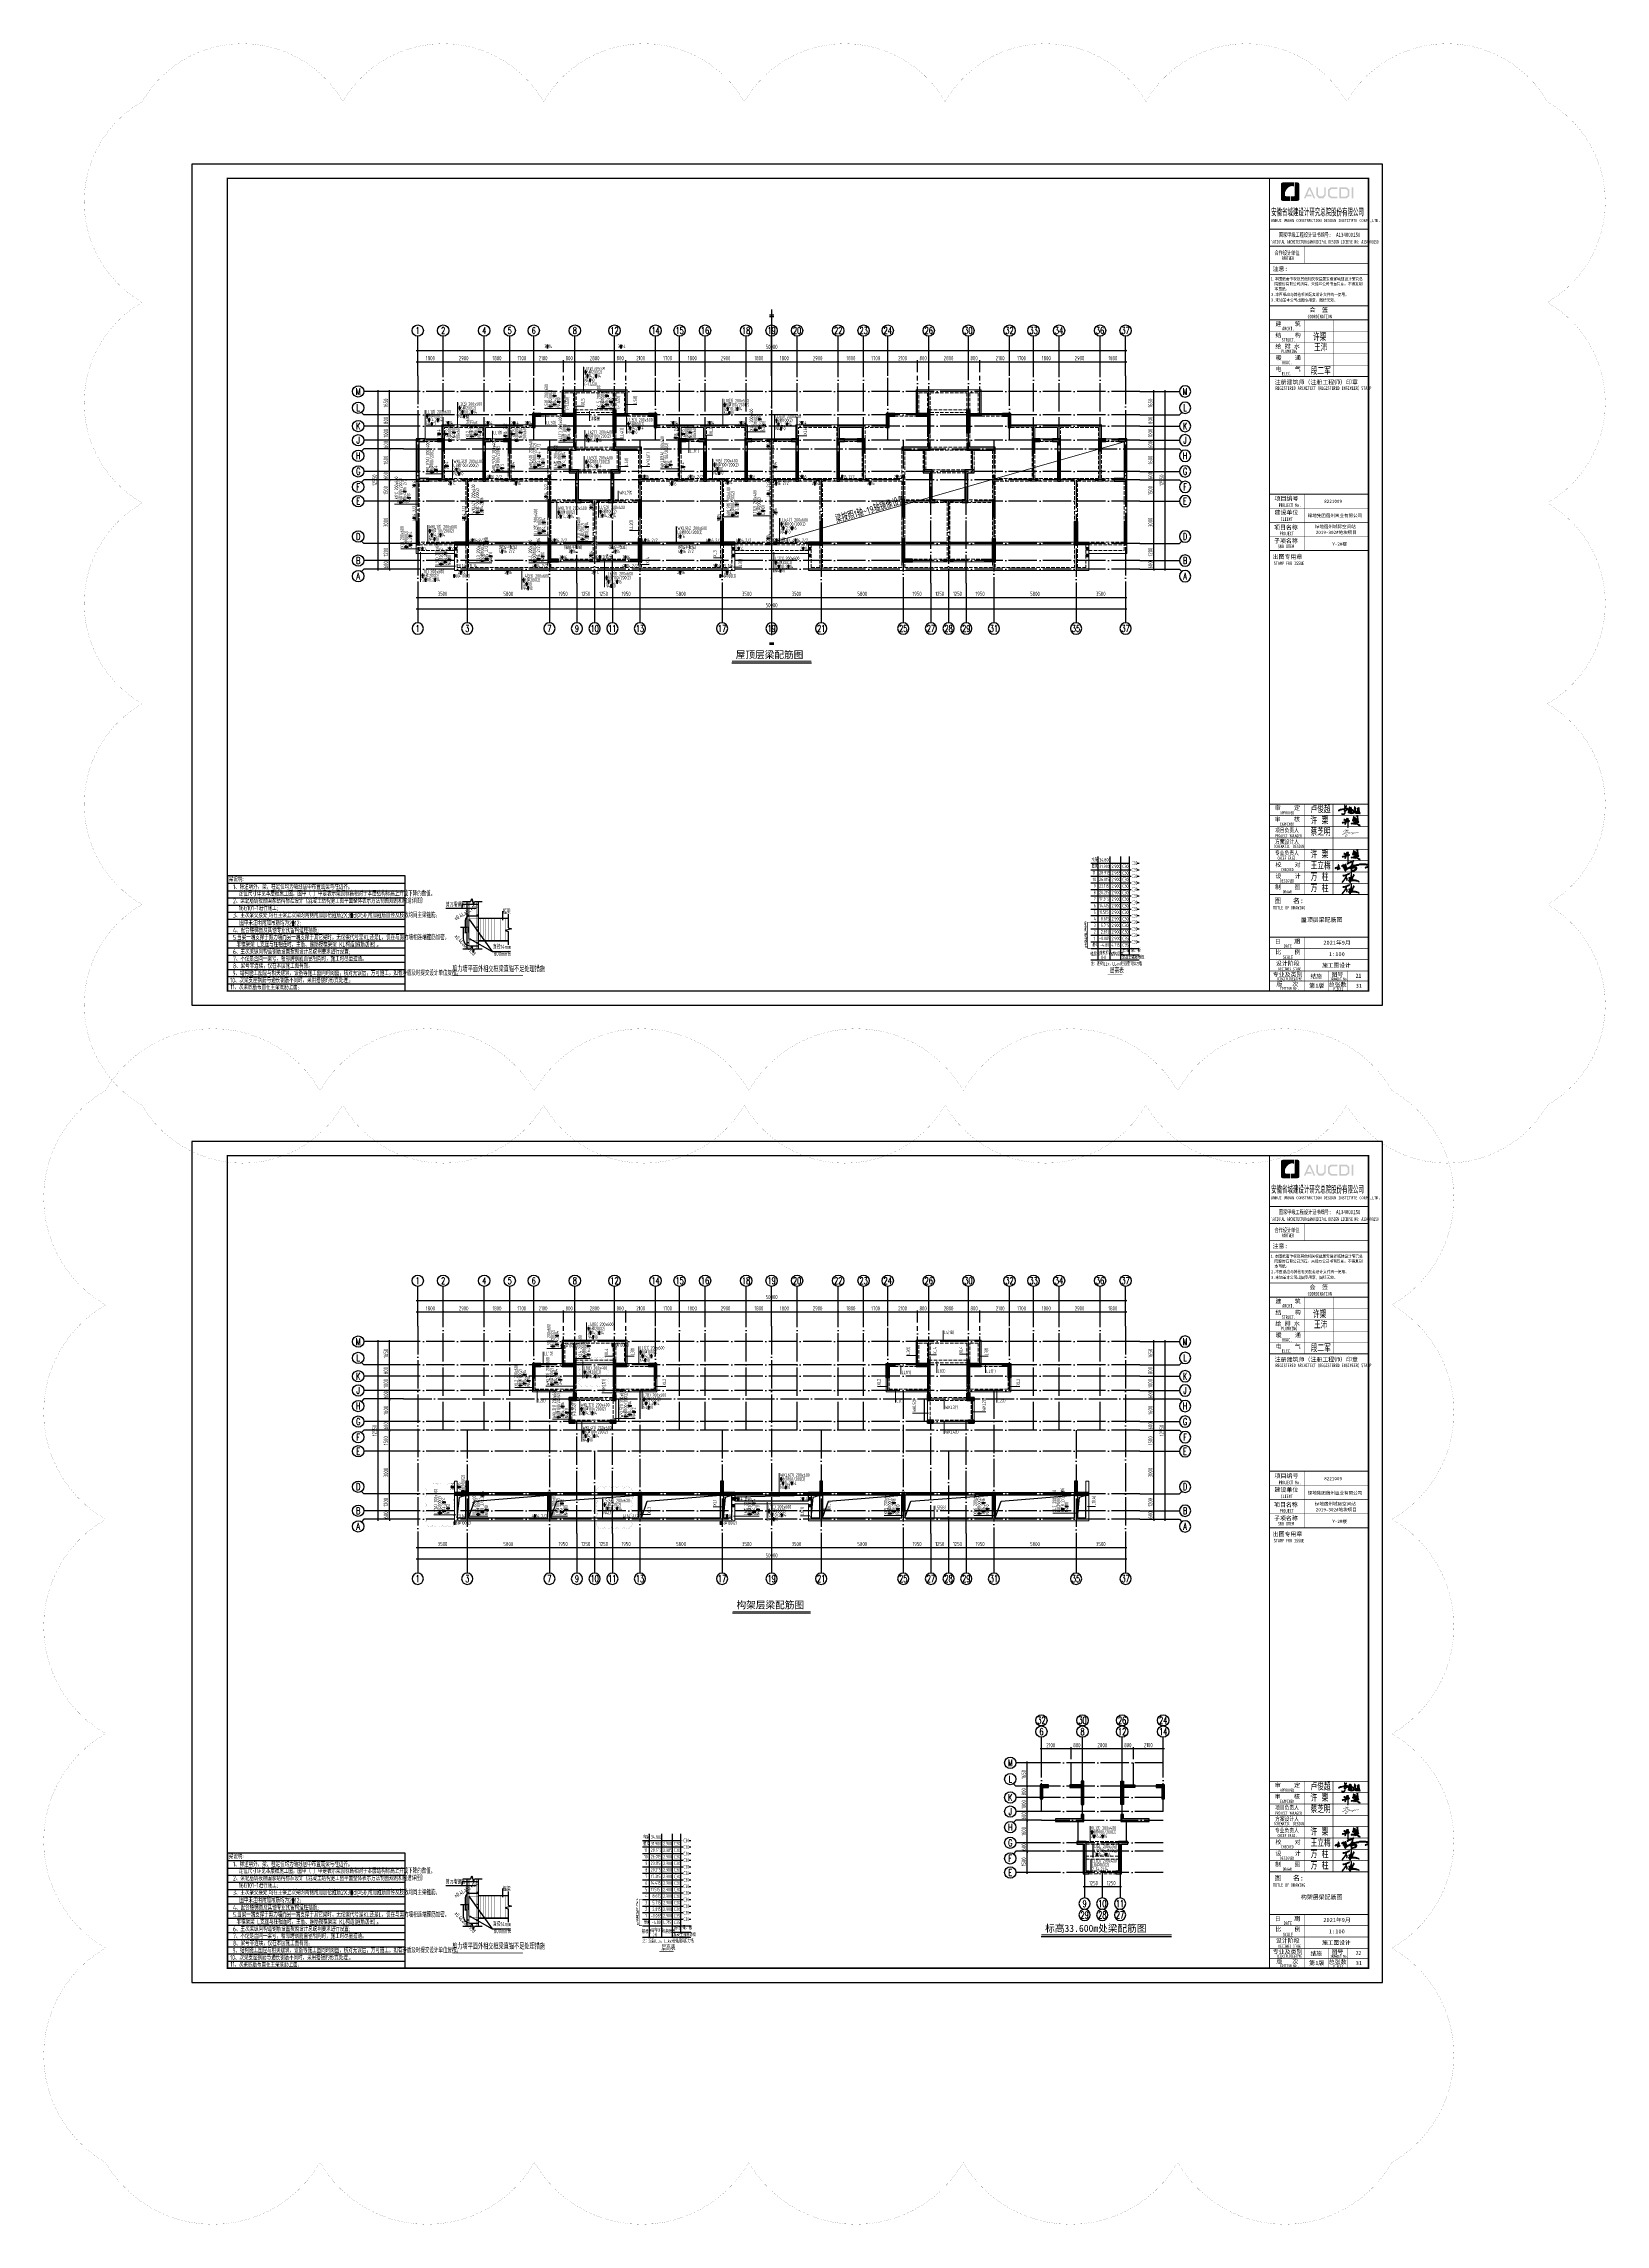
# Model space of a CAD drawing. Extents: x -461650 to 361314, y 245336 to 769729.
# Drawn here: x 78053 to 188364, y 245336 to 399396 of the extents above; entities that cross this region are included whole.
import ezdxf
from ezdxf.enums import TextEntityAlignment as Align

# ---------------------------------------------------------------- set-up
doc = ezdxf.new("R2010")
doc.units = 0
doc.header["$LTSCALE"] = 1000
for name, pattern in [('CENTER', [8, 5, -1, 1, -1]), ('DASH', [0.35, 0.25, -0.1]), ('DOTE', [2.42, 2, -0.2, 0.02, -0.2])]:
    doc.linetypes.add(name, pattern=pattern)
doc.layers.get('0').update_dxf_attribs({"linetype": 'CONTINUOUS'})
doc.layers.get('DEFPOINTS').update_dxf_attribs({"linetype": 'CONTINUOUS'})
for name, color, linetype in [('-TK', 7, 'CONTINUOUS'), ('A-AXIS', 1, 'CONTINUOUS'), ('A-DOTE', 10, 'DOTE'), ('AXIS_NUM', 7, 'CONTINUOUS'), ('DIM', 2, 'CONTINUOUS'), ('LINK', 6, 'CONTINUOUS'), ('REIND', 1, 'CONTINUOUS'), ('S-0-TEXT', 7, 'CONTINUOUS'), ('S-B表格', 2, 'CONTINUOUS'), ('S-D洞口', 4, 'CONTINUOUS'), ('S-L主梁线', 4, 'DASH'), ('S-L梁编号', 6, 'CONTINUOUS'), ('S-L梁配筋', 7, 'CONTINUOUS'), ('S-Q墙填充', 252, 'CONTINUOUS'), ('S-Q墙实线', 6, 'CONTINUOUS'), ('S-Y一般标注', 3, 'CONTINUOUS'), ('S-Z柱填充', 252, 'CONTINUOUS'), ('S-Z柱实线', 6, 'CONTINUOUS'), ('S-引出线', 40, 'CONTINUOUS'), ('S-文字', 7, 'CONTINUOUS'), ('S-表格线', 54, 'CONTINUOUS'), ('TEXT', 2, 'CONTINUOUS'), ('THIN', 7, 'CONTINUOUS'), ('图签文字', 4, 'CONTINUOUS')]:
    doc.layers.add(name, color=color, linetype=linetype)
for name, color, linetype, lineweight in [('7549', 9, 'CONTINUOUS', 18), ('图框', 9, 'CONTINUOUS', 18), ('图签', 147, 'CONTINUOUS', 18), ('梁附加箍筋', 1, 'CONTINUOUS', 35)]:
    doc.layers.add(name, color=color, linetype=linetype, lineweight=lineweight)
doc.layers.add('审图修改', color=2, linetype='CONTINUOUS', plot=False)
doc.styles.add('-宋体', font='', dxfattribs={"width": 0.7, "height": 300, "bigfont": '宋体.TTF'})
doc.styles.add('HT', font='simhei.ttf')
doc.styles.add('TSSD_Axis', font='complex.shx', dxfattribs={"width": 0.7, "bigfont": 'hztxt.shx'})
doc.styles.add('TSSD_DIMENSION', font='Tssdeng.shx', dxfattribs={"width": 0.7, "bigfont": 'tssdchn.shx'})
doc.styles.add('TSSD_Norm', font='Tssdeng.shx', dxfattribs={"bigfont": 'tssdchn.shx'})
doc.styles.add('TSSD_REIN', font='tssdeng.shx', dxfattribs={"width": 0.7, "height": 300, "bigfont": 'tssdchn.shx'})
doc.styles.add('宋体', font='', dxfattribs={"height": 50})
doc.styles.add('建筑图签-1', font='simhei.ttf', dxfattribs={"width": 0.7})
doc.styles.add('建筑图签-2', font='TXT.shx', dxfattribs={"width": 0.5, "bigfont": 'HZTXT.shx'})
doc.styles.get('-宋体').set_extended_font_data('SimSun')
doc.styles.get('宋体').set_extended_font_data('SimSun')
doc.dimstyles.new('TSSD_100_100', dxfattribs={"dimtxt": 300, "dimasz": 100, "dimexe": 100, "dimexo": 250, "dimgap": 100, "dimtad": 1, "dimdec": 0, "dimzin": 0, "dimdsep": 46, "dimtxsty": 'TSSD_DIMENSION', "dimblk": 'ARCHTICK', "dimcen": 0, "dimdle": 100, "dimclrt": 7, "dimadec": 0, "dimazin": 0, "dimtfac": 1, "dimtdec": 0, "dimtix": 1, "dimtmove": 2, "dimatfit": 3, "dimldrblk": 'ARCHTICK', "dimfxl": 0, "dimtolj": 1, "dimtzin": 0, "dimarcsym": 0})
pattern_1 = [(50, (-236394.64, 102254.23), (215.178055, -18.82564), [22.5, -247.5]), (355, (-236394.64, 102254.23), (-41.6254, 225.65764), [18, -198]), (100.4514, (-236376.7, 102252.66), (173.55281, 206.83186), [19.12206, -210.34263]), (46.1842, (-236394.64, 102314.23), (320.17231, -49.6557), [33.75, -371.25]), (96.6356, (-236367.95, 102310.1), (280.39881, 292.23536), [28.68309, -315.5139]), (351.1842, (-236394.64, 102314.23), (280.39858, 292.23558), [27, -297]), (21, (-236364.64, 102299.23), (179.072116, -120.78567), [22.5, -247.5]), (326, (-236364.64, 102299.23), (72.9946, 217.54501), [18, -198]), (71.4514, (-236349.71, 102289.16), (252.06679, 96.75915), [19.12206, -210.34263]), (37.5, (-236394.635, 102254.23), (3.647957, 99.868156), [0, -195.6, 0, -201, 0, -198.75]), (7.5, (-236394.64, 102254.23), (78.92086, 118.323514), [0, -114.6, 0, -191.1, 0, -75.75]), (327.5, (-236461.535, 102254.23), (160.146731, -6.766462), [0, -75, 0, -234, 0, -310.5]), (317.5, (-236491.54, 102254.23), (174.95585, 30.031495), [0, -97.5, 0, -155.4, 0, -220.5]), (45, (-236394.64, 102254.23), (-106.066017, 106.066017), [])]

# ---------------------------------------------------------------- blocks, each defined once
blk = doc.blocks.new('ts_axno')
at = {"color": 0, "linetype": 'ByBlock', "lineweight": -2}
blk.add_circle((0, 0), 0.5, dxfattribs=at)
at = {"color": 0, "linetype": 'ByBlock', "lineweight": -2, "style": 'TSSD_Axis', "width": 0.7}
blk.add_attdef('A', text='', height=0.6, dxfattribs=at).set_placement((0, 0), align=Align.MIDDLE_CENTER)
blk = doc.blocks.new('_ArchTick')
at = {"color": 0, "linetype": 'ByBlock', "const_width": 0.15}
blk.add_lwpolyline([(-0.5, -0.5), (0.5, 0.5)], dxfattribs=at)
blk = doc.blocks.new('*D3228')
at = {"layer": 'DEFPOINTS', "color": 0}
for p in [(4700, 13263), (2600, 12263), (4700, 12263)]:
    blk.add_point(p, dxfattribs=at)
at = {"layer": 'S-Y一般标注', "color": 0, "lineweight": -2}
for p, q in [((2500, 13263), (4800, 13263)), ((2600, 12513), (2600, 13363)), ((4700, 12513), (4700, 13363))]:
    blk.add_line(p, q, dxfattribs=at)
at = {"layer": 'S-Y一般标注', "color": 0, "lineweight": -2, "xscale": 100, "yscale": 100, "zscale": 100, "rotation": 180}
blk.add_blockref('_ArchTick', (2600, 13263), dxfattribs=at)
at = {"layer": 'S-Y一般标注', "color": 0, "lineweight": -2, "xscale": 100, "yscale": 100, "zscale": 100}
blk.add_blockref('_ArchTick', (4700, 13263), dxfattribs=at)
at = {"layer": 'S-Y一般标注', "color": 7, "insert": (3258, 13513), "char_height": 300, "attachment_point": 5, "style": 'TSSD_DIMENSION'}
blk.add_mtext('\\A1;2100', dxfattribs=at)
blk = doc.blocks.new('*D3229')
at = {"layer": 'DEFPOINTS', "color": 0}
for p in [(8300, 13263), (5500, 12263), (8300, 12263)]:
    blk.add_point(p, dxfattribs=at)
at = {"layer": 'S-Y一般标注', "color": 0, "lineweight": -2}
for p, q in [((5400, 13263), (8400, 13263)), ((5500, 12513), (5500, 13363)), ((8300, 12513), (8300, 13363))]:
    blk.add_line(p, q, dxfattribs=at)
at = {"layer": 'S-Y一般标注', "color": 0, "lineweight": -2, "xscale": 100, "yscale": 100, "zscale": 100, "rotation": 180}
blk.add_blockref('_ArchTick', (5500, 13263), dxfattribs=at)
at = {"layer": 'S-Y一般标注', "color": 0, "lineweight": -2, "xscale": 100, "yscale": 100, "zscale": 100}
blk.add_blockref('_ArchTick', (8300, 13263), dxfattribs=at)
at = {"layer": 'S-Y一般标注', "color": 7, "insert": (6900, 13513), "char_height": 300, "attachment_point": 5, "style": 'TSSD_DIMENSION'}
blk.add_mtext('\\A1;2800', dxfattribs=at)
blk = doc.blocks.new('*D3230')
at = {"layer": 'DEFPOINTS', "color": 0}
for p in [(9100, 13263), (8300, 12263), (9100, 12263)]:
    blk.add_point(p, dxfattribs=at)
at = {"layer": 'S-Y一般标注', "color": 0, "lineweight": -2}
for p, q in [((8200, 13263), (9200, 13263)), ((8300, 12513), (8300, 13363)), ((9100, 12513), (9100, 13363))]:
    blk.add_line(p, q, dxfattribs=at)
at = {"layer": 'S-Y一般标注', "color": 0, "lineweight": -2, "xscale": 100, "yscale": 100, "zscale": 100, "rotation": 180}
blk.add_blockref('_ArchTick', (8300, 13263), dxfattribs=at)
at = {"layer": 'S-Y一般标注', "color": 0, "lineweight": -2, "xscale": 100, "yscale": 100, "zscale": 100}
blk.add_blockref('_ArchTick', (9100, 13263), dxfattribs=at)
at = {"layer": 'S-Y一般标注', "color": 7, "insert": (8700, 13513), "char_height": 300, "attachment_point": 5, "style": 'TSSD_DIMENSION'}
blk.add_mtext('\\A1;800', dxfattribs=at)
blk = doc.blocks.new('*D3231')
at = {"layer": 'DEFPOINTS', "color": 0}
for p in [(1600, 6013), (2600, 6013), (2600, 4513)]:
    blk.add_point(p, dxfattribs=at)
at = {"layer": 'S-Y一般标注', "color": 0, "lineweight": -2}
for p, q in [((2350, 6013), (1500, 6013)), ((1600, 4413), (1600, 6113)), ((2350, 4513), (1500, 4513))]:
    blk.add_line(p, q, dxfattribs=at)
at = {"layer": 'S-Y一般标注', "color": 0, "lineweight": -2, "xscale": 100, "yscale": 100, "zscale": 100}
for p, rotation in [((1600, 6013), 90), ((1600, 4513), 270)]:
    blk.add_blockref('_ArchTick', p, dxfattribs=dict(at, rotation=rotation))
at = {"layer": 'S-Y一般标注', "color": 7, "insert": (1350, 5263), "char_height": 300, "attachment_point": 5, "rotation": 90, "style": 'TSSD_DIMENSION'}
blk.add_mtext('\\A1;1500', dxfattribs=at)
blk = doc.blocks.new('*D3232')
at = {"layer": 'DEFPOINTS', "color": 0}
for p in [(1600, 6613), (2600, 6613), (2600, 6013)]:
    blk.add_point(p, dxfattribs=at)
at = {"layer": 'S-Y一般标注', "color": 0, "lineweight": -2}
for p, q in [((2350, 6613), (1500, 6613)), ((1600, 6613), (1600, 6713)), ((1600, 6013), (1600, 6613)), ((2350, 6013), (1500, 6013)), ((1600, 6013), (1600, 5913))]:
    blk.add_line(p, q, dxfattribs=at)
at = {"layer": 'S-Y一般标注', "color": 0, "lineweight": -2, "xscale": 100, "yscale": 100, "zscale": 100}
for p, rotation in [((1600, 6613), 270), ((1600, 6013), 90)]:
    blk.add_blockref('_ArchTick', p, dxfattribs=dict(at, rotation=rotation))
at = {"layer": 'S-Y一般标注', "color": 7, "insert": (1350, 6313), "char_height": 300, "attachment_point": 5, "rotation": 90, "style": 'TSSD_DIMENSION'}
blk.add_mtext('\\A1;600', dxfattribs=at)
blk = doc.blocks.new('*D3233')
at = {"layer": 'DEFPOINTS', "color": 0}
for p in [(1600, 8213), (2600, 8213), (2600, 6613)]:
    blk.add_point(p, dxfattribs=at)
at = {"layer": 'S-Y一般标注', "color": 0, "lineweight": -2}
for p, q in [((2350, 8213), (1500, 8213)), ((1600, 6513), (1600, 8313)), ((2350, 6613), (1500, 6613))]:
    blk.add_line(p, q, dxfattribs=at)
at = {"layer": 'S-Y一般标注', "color": 0, "lineweight": -2, "xscale": 100, "yscale": 100, "zscale": 100}
for p, rotation in [((1600, 8213), 90), ((1600, 6613), 270)]:
    blk.add_blockref('_ArchTick', p, dxfattribs=dict(at, rotation=rotation))
at = {"layer": 'S-Y一般标注', "color": 7, "insert": (1350, 7413), "char_height": 300, "attachment_point": 5, "rotation": 90, "style": 'TSSD_DIMENSION'}
blk.add_mtext('\\A1;1600', dxfattribs=at)
blk = doc.blocks.new('*D3234')
at = {"layer": 'DEFPOINTS', "color": 0}
for p in [(1600, 8813), (2600, 8813), (2600, 8213)]:
    blk.add_point(p, dxfattribs=at)
at = {"layer": 'S-Y一般标注', "color": 0, "lineweight": -2}
for p, q in [((2350, 8813), (1500, 8813)), ((2350, 8213), (1500, 8213)), ((1600, 8813), (1600, 8913)), ((1600, 8213), (1600, 8813)), ((1600, 8213), (1600, 8113))]:
    blk.add_line(p, q, dxfattribs=at)
at = {"layer": 'S-Y一般标注', "color": 0, "lineweight": -2, "xscale": 100, "yscale": 100, "zscale": 100}
for p, rotation in [((1600, 8813), 270), ((1600, 8213), 90)]:
    blk.add_blockref('_ArchTick', p, dxfattribs=dict(at, rotation=rotation))
at = {"layer": 'S-Y一般标注', "color": 7, "insert": (1350, 8513), "char_height": 300, "attachment_point": 5, "rotation": 90, "style": 'TSSD_DIMENSION'}
blk.add_mtext('\\A1;600', dxfattribs=at)
blk = doc.blocks.new('*D3235')
at = {"layer": 'DEFPOINTS', "color": 0}
for p in [(1600, 9813), (2600, 9813), (2600, 8813)]:
    blk.add_point(p, dxfattribs=at)
at = {"layer": 'S-Y一般标注', "color": 0, "lineweight": -2}
for p, q in [((2350, 9813), (1500, 9813)), ((1600, 8713), (1600, 9913)), ((2350, 8813), (1500, 8813))]:
    blk.add_line(p, q, dxfattribs=at)
at = {"layer": 'S-Y一般标注', "color": 0, "lineweight": -2, "xscale": 100, "yscale": 100, "zscale": 100}
for p, rotation in [((1600, 9813), 90), ((1600, 8813), 270)]:
    blk.add_blockref('_ArchTick', p, dxfattribs=dict(at, rotation=rotation))
at = {"layer": 'S-Y一般标注', "color": 7, "insert": (1350, 9313), "char_height": 300, "attachment_point": 5, "rotation": 90, "style": 'TSSD_DIMENSION'}
blk.add_mtext('\\A1;1000', dxfattribs=at)
blk = doc.blocks.new('*D3236')
at = {"layer": 'DEFPOINTS', "color": 0}
for p in [(1600, 10613), (2600, 10613), (2600, 9813)]:
    blk.add_point(p, dxfattribs=at)
at = {"layer": 'S-Y一般标注', "color": 0, "lineweight": -2}
for p, q in [((2350, 10613), (1500, 10613)), ((2350, 9813), (1500, 9813)), ((1600, 9713), (1600, 10713))]:
    blk.add_line(p, q, dxfattribs=at)
at = {"layer": 'S-Y一般标注', "color": 0, "lineweight": -2, "xscale": 100, "yscale": 100, "zscale": 100}
for p, rotation in [((1600, 10613), 90), ((1600, 9813), 270)]:
    blk.add_blockref('_ArchTick', p, dxfattribs=dict(at, rotation=rotation))
at = {"layer": 'S-Y一般标注', "color": 7, "insert": (1350, 10213), "char_height": 300, "attachment_point": 5, "rotation": 90, "style": 'TSSD_DIMENSION'}
blk.add_mtext('\\A1;800', dxfattribs=at)
blk = doc.blocks.new('*D3237')
at = {"layer": 'DEFPOINTS', "color": 0}
for p in [(5500, 13263), (4700, 12263), (5500, 12263)]:
    blk.add_point(p, dxfattribs=at)
at = {"layer": 'S-Y一般标注', "color": 0, "lineweight": -2}
for p, q in [((4600, 13263), (5600, 13263)), ((4700, 12513), (4700, 13363)), ((5500, 12513), (5500, 13363))]:
    blk.add_line(p, q, dxfattribs=at)
at = {"layer": 'S-Y一般标注', "color": 0, "lineweight": -2, "xscale": 100, "yscale": 100, "zscale": 100, "rotation": 180}
blk.add_blockref('_ArchTick', (4700, 13263), dxfattribs=at)
at = {"layer": 'S-Y一般标注', "color": 0, "lineweight": -2, "xscale": 100, "yscale": 100, "zscale": 100}
blk.add_blockref('_ArchTick', (5500, 13263), dxfattribs=at)
at = {"layer": 'S-Y一般标注', "color": 7, "insert": (5100, 13513), "char_height": 300, "attachment_point": 5, "style": 'TSSD_DIMENSION'}
blk.add_mtext('\\A1;800', dxfattribs=at)
blk = doc.blocks.new('*D3238')
at = {"layer": 'DEFPOINTS', "color": 0}
for p in [(11200, 13263), (9100, 12263), (11200, 12263)]:
    blk.add_point(p, dxfattribs=at)
at = {"layer": 'S-Y一般标注', "color": 0, "lineweight": -2}
for p, q in [((9000, 13263), (11300, 13263)), ((9100, 12513), (9100, 13363)), ((11200, 12513), (11200, 13363))]:
    blk.add_line(p, q, dxfattribs=at)
at = {"layer": 'S-Y一般标注', "color": 0, "lineweight": -2, "xscale": 100, "yscale": 100, "zscale": 100, "rotation": 180}
blk.add_blockref('_ArchTick', (9100, 13263), dxfattribs=at)
at = {"layer": 'S-Y一般标注', "color": 0, "lineweight": -2, "xscale": 100, "yscale": 100, "zscale": 100}
blk.add_blockref('_ArchTick', (11200, 13263), dxfattribs=at)
at = {"layer": 'S-Y一般标注', "color": 7, "insert": (10150, 13513), "char_height": 300, "attachment_point": 5, "style": 'TSSD_DIMENSION'}
blk.add_mtext('\\A1;2100', dxfattribs=at)
blk = doc.blocks.new('*D3225')
at = {"layer": 'DEFPOINTS', "color": 0}
for p in [(6900, 4513), (8150, 4513), (8150, 3513)]:
    blk.add_point(p, dxfattribs=at)
at = {"layer": 'S-Y一般标注', "color": 0, "lineweight": -2}
for p, q in [((6800, 3513), (8250, 3513)), ((6900, 4263), (6900, 3413)), ((8150, 4263), (8150, 3413))]:
    blk.add_line(p, q, dxfattribs=at)
at = {"layer": 'S-Y一般标注', "color": 0, "lineweight": -2, "xscale": 100, "yscale": 100, "zscale": 100, "rotation": 180}
blk.add_blockref('_ArchTick', (6900, 3513), dxfattribs=at)
at = {"layer": 'S-Y一般标注', "color": 0, "lineweight": -2, "xscale": 100, "yscale": 100, "zscale": 100}
blk.add_blockref('_ArchTick', (8150, 3513), dxfattribs=at)
at = {"layer": 'S-Y一般标注', "color": 7, "insert": (7525, 3763), "char_height": 300, "attachment_point": 5, "style": 'TSSD_DIMENSION'}
blk.add_mtext('\\A1;1250', dxfattribs=at)
blk = doc.blocks.new('*D3226')
at = {"layer": 'DEFPOINTS', "color": 0}
for p in [(5650, 4513), (6900, 4513), (6900, 3513)]:
    blk.add_point(p, dxfattribs=at)
at = {"layer": 'S-Y一般标注', "color": 0, "lineweight": -2}
for p, q in [((5550, 3513), (7000, 3513)), ((5650, 4263), (5650, 3413)), ((6900, 4263), (6900, 3413))]:
    blk.add_line(p, q, dxfattribs=at)
at = {"layer": 'S-Y一般标注', "color": 0, "lineweight": -2, "xscale": 100, "yscale": 100, "zscale": 100, "rotation": 180}
blk.add_blockref('_ArchTick', (5650, 3513), dxfattribs=at)
at = {"layer": 'S-Y一般标注', "color": 0, "lineweight": -2, "xscale": 100, "yscale": 100, "zscale": 100}
blk.add_blockref('_ArchTick', (6900, 3513), dxfattribs=at)
at = {"layer": 'S-Y一般标注', "color": 7, "insert": (6275, 3763), "char_height": 300, "attachment_point": 5, "style": 'TSSD_DIMENSION'}
blk.add_mtext('\\A1;1250', dxfattribs=at)
blk = doc.blocks.new('*D3227')
at = {"layer": 'DEFPOINTS', "color": 0}
for p in [(1600, 12263), (2600, 12263), (2600, 10613)]:
    blk.add_point(p, dxfattribs=at)
at = {"layer": 'S-Y一般标注', "color": 0, "lineweight": -2}
for p, q in [((1600, 10513), (1600, 12363)), ((2350, 12263), (1500, 12263)), ((2350, 10613), (1500, 10613))]:
    blk.add_line(p, q, dxfattribs=at)
at = {"layer": 'S-Y一般标注', "color": 0, "lineweight": -2, "xscale": 100, "yscale": 100, "zscale": 100}
for p, rotation in [((1600, 12263), 90), ((1600, 10613), 270)]:
    blk.add_blockref('_ArchTick', p, dxfattribs=dict(at, rotation=rotation))
at = {"layer": 'S-Y一般标注', "color": 7, "insert": (1350, 11438), "char_height": 300, "attachment_point": 5, "rotation": 90, "style": 'TSSD_DIMENSION'}
blk.add_mtext('\\A1;1650', dxfattribs=at)
blk = doc.blocks.new('院标1')
h = blk.add_hatch(color=150)
h.dxf.hatch_style = 1
edge = h.paths.add_edge_path()
edge.add_spline(control_points=[(116373, 648379), (116379, 648379), (116382, 648379), (116391, 648379), (116391, 648379), (116391, 648379), (116616, 648379), (116616, 648379), (116616, 648379), (116616, 648379), (116616, 648054), (116616, 648054), (116616, 648054), (116616, 648054), (116108, 648054), (116108, 648054), (116108, 648054), (116028, 648054), (115963, 648111), (115963, 648199), (115963, 648199), (115963, 648199), (115963, 649215), (115963, 649215), (115963, 649215), (115963, 649295), (116018, 649360), (116108, 649360), (116108, 649360), (116108, 649360), (116897, 649360), (116897, 649360), (116897, 649360), (116897, 649360), (116897, 649080), (116897, 649080), (116897, 649080), (116897, 649080), (116566, 649140), (116356, 648859), (116356, 648859), (116245, 648719), (116240, 648545), (116247, 648466), (116247, 648466), (116254, 648386), (116247, 648466), (116247, 648466), (116247, 648466), (116247, 648466), (116258, 648374), (116373, 648379)], knot_values=[0, 0, 0, 0, 0.0714286, 0.0714286, 0.0714286, 0.1071429, 0.1428571, 0.1428571, 0.1428571, 0.1785714, 0.2142857, 0.2142857, 0.2142857, 0.25, 0.2857143, 0.2857143, 0.2857143, 0.3214286, 0.3571429, 0.3571429, 0.3571429, 0.3928571, 0.4285714, 0.4285714, 0.4285714, 0.4642857, 0.5, 0.5, 0.5, 0.5357143, 0.5714286, 0.5714286, 0.5714286, 0.6071429, 0.6428571, 0.6428571, 0.6428571, 0.6785714, 0.7142857, 0.7142857, 0.7142857, 0.75, 0.7857143, 0.7857143, 0.7857143, 0.8214286, 0.8571429, 0.8571429, 0.8571429, 0.9285714, 1, 1, 1, 1], degree=3, periodic=0)
h = blk.add_hatch(color=150)
h.dxf.hatch_style = 1
edge = h.paths.add_edge_path()
edge.add_spline(control_points=[(117268, 649215), (117268, 649215), (117268, 648199), (117268, 648199), (117268, 648199), (117268, 648114), (117212, 648054), (117123, 648054), (117123, 648054), (117123, 648054), (116663, 648054), (116663, 648054), (116663, 648054), (116663, 648054), (116663, 648379), (116663, 648379), (116663, 648379), (116663, 648379), (116865, 648379), (116865, 648379), (116865, 648379), (116907, 648379), (116941, 648413), (116941, 648455), (116941, 648455), (116941, 648455), (116941, 649360), (116941, 649360), (116941, 649360), (116941, 649360), (117123, 649360), (117123, 649360), (117123, 649360), (117204, 649360), (117268, 649306), (117268, 649215)], knot_values=[0, 0, 0, 0, 0.1, 0.1, 0.1, 0.15, 0.2, 0.2, 0.2, 0.25, 0.3, 0.3, 0.3, 0.35, 0.4, 0.4, 0.4, 0.45, 0.5, 0.5, 0.5, 0.55, 0.6, 0.6, 0.6, 0.65, 0.7, 0.7, 0.7, 0.75, 0.8, 0.8, 0.8, 0.9, 1, 1, 1, 1], degree=3, periodic=0)
blk = doc.blocks.new('ljc')
at = {"linetype": 'Continuous'}
h = blk.add_hatch(color=0, dxfattribs=at)
h.paths.add_polyline_path([(2023, 1568), (2019, 1564), (2020, 1562), (2024, 1562), (2022, 1552), (1955, 1538), (1933, 1530), (1930, 1527), (1929, 1525), (1931, 1523), (1944, 1524), (1946, 1526), (1942, 1528), (1960, 1535), (1967, 1535), (1975, 1538), (1985, 1539), (1998, 1543), (2010, 1544), (2018, 1547), (2025, 1546), (2035, 1549), (2061, 1550), (2052, 1537), (2042, 1528), (2028, 1521), (2023, 1521), (2018, 1526), (2015, 1527), (2013, 1525), (2013, 1521), (2019, 1516), (2022, 1508), (2022, 1494), (2012, 1477), (2000, 1469), (1988, 1467), (1982, 1473), (1980, 1480), (1978, 1482), (1978, 1475), (1981, 1468), (1988, 1463), (1994, 1463), (2005, 1467), (2018, 1478), (2027, 1493), (2028, 1504), (2025, 1517), (2033, 1518), (2054, 1533), (2067, 1549), (2067, 1552), (2064, 1555), (2029, 1553), (2036, 1575), (2049, 1591), (2047, 1593), (2043, 1592), (2028, 1573), (2025, 1589), (2021, 1597), (2018, 1599), (2017, 1597), (2020, 1590)])
h.paths.add_polyline_path([(2081, 1522), (2081, 1528), (2075, 1541), (2093, 1562), (2097, 1572), (2094, 1577), (2087, 1576), (2089, 1572), (2092, 1572), (2091, 1567), (2080, 1551), (2066, 1537), (2065, 1535), (2067, 1533), (2073, 1535), (2077, 1523), (2077, 1513), (2072, 1496), (2072, 1492), (2074, 1490), (2078, 1494), (2083, 1510), (2099, 1510), (2119, 1507), (2119, 1500), (2116, 1496), (2108, 1493), (2087, 1496), (2084, 1492), (2087, 1489), (2103, 1488), (2122, 1483), (2140, 1484), (2148, 1482), (2152, 1486), (2152, 1491), (2148, 1488), (2125, 1488), (2114, 1490), (2124, 1499), (2126, 1509), (2121, 1512), (2119, 1511), (2108, 1514), (2124, 1523), (2132, 1532), (2130, 1535), (2121, 1536), (2115, 1533), (2109, 1533), (2123, 1555), (2121, 1559), (2114, 1557), (2116, 1564), (2115, 1569), (2111, 1573), (2105, 1572), (2093, 1554)])
h.paths.add_polyline_path([(2089, 1535), (2097, 1535), (2112, 1551), (2116, 1552), (2111, 1543), (2099, 1528), (2101, 1526), (2114, 1528), (2121, 1531), (2124, 1530), (2118, 1524), (2101, 1515), (2084, 1514), (2084, 1518)], flags=16)
h.paths.add_polyline_path([(2093, 1537), (2095, 1540), (2103, 1546), (2096, 1537)], flags=16)
h.paths.add_polyline_path([(2093, 1544), (2094, 1549), (2106, 1568), (2109, 1569), (2111, 1567), (2108, 1554), (2104, 1550)], flags=16)
h.paths.add_polyline_path([(2141, 1534), (2138, 1533), (2137, 1531), (2142, 1527), (2155, 1522), (2158, 1523), (2153, 1528)])
h.paths.add_polyline_path([(2175, 1522), (2173, 1524), (2172, 1546), (2183, 1545), (2185, 1547), (2183, 1557), (2178, 1566), (2177, 1561), (2180, 1556), (2181, 1550), (2175, 1550), (2170, 1554), (2169, 1574), (2171, 1574), (2175, 1569), (2176, 1571), (2170, 1579), (2167, 1579), (2165, 1577), (2164, 1562), (2166, 1553), (2163, 1553), (2162, 1551), (2167, 1547), (2169, 1537), (2169, 1524), (2166, 1521), (2165, 1517), (2168, 1513), (2170, 1513), (2173, 1517), (2180, 1517), (2178, 1502), (2175, 1500), (2167, 1499), (2175, 1496), (2180, 1497), (2183, 1500), (2184, 1511), (2187, 1521), (2185, 1523)])
h.paths.add_polyline_path([(2233, 1542), (2233, 1564), (2231, 1567), (2215, 1558), (2210, 1557), (2206, 1552), (2211, 1548), (2211, 1551), (2229, 1560), (2228, 1542), (2227, 1537), (2224, 1533), (2220, 1534), (2213, 1542), (2211, 1543), (2209, 1541), (2209, 1508), (2189, 1508), (2187, 1506), (2191, 1503), (2213, 1503), (2217, 1511), (2222, 1516), (2232, 1518), (2234, 1513), (2234, 1505), (2227, 1505), (2232, 1502), (2232, 1500), (2228, 1497), (2229, 1493), (2239, 1495), (2243, 1489), (2243, 1486), (2212, 1492), (2189, 1492), (2179, 1494), (2176, 1496), (2167, 1496), (2164, 1498), (2154, 1499), (2147, 1503), (2144, 1503), (2143, 1501), (2144, 1498), (2153, 1494), (2174, 1491), (2186, 1487), (2211, 1487), (2222, 1484), (2230, 1484), (2243, 1480), (2249, 1480), (2251, 1482), (2244, 1496), (2246, 1499), (2238, 1503), (2239, 1513), (2237, 1520), (2233, 1523), (2224, 1522), (2214, 1516), (2212, 1522), (2213, 1536), (2220, 1530), (2228, 1530), (2230, 1532)])
at = {"color": 0, "linetype": 'Continuous'}
for points in [[(1930, 1527), (1929, 1525), (1931, 1523), (1944, 1524), (1946, 1526), (1942, 1528), (1960, 1535), (1967, 1535), (1975, 1538), (1985, 1539), (1998, 1543), (2010, 1544), (2018, 1547), (2025, 1546), (2035, 1549), (2061, 1550), (2052, 1537), (2042, 1528), (2028, 1521), (2023, 1521), (2018, 1526), (2015, 1527), (2013, 1525), (2013, 1521), (2019, 1516), (2022, 1508), (2022, 1494), (2012, 1477), (2000, 1469), (1988, 1467), (1982, 1473), (1980, 1480), (1978, 1482), (1978, 1475), (1981, 1468), (1988, 1463), (1994, 1463), (2005, 1467), (2018, 1478), (2027, 1493), (2028, 1504), (2025, 1517), (2033, 1518), (2054, 1533), (2067, 1549), (2067, 1552), (2064, 1555), (2029, 1553), (2036, 1575), (2049, 1591), (2047, 1593), (2043, 1592), (2028, 1573), (2025, 1589), (2021, 1597), (2018, 1599), (2017, 1597), (2020, 1590), (2023, 1568), (2019, 1564), (2020, 1562), (2024, 1562), (2022, 1552), (1955, 1538), (1933, 1530), (1930, 1527)], [(2016, 1561), (2015, 1560), (2017, 1560), (2016, 1561)], [(2017, 1562), (2016, 1561), (2019, 1561), (2017, 1562)], [(2066, 1537), (2065, 1535), (2067, 1533), (2073, 1535), (2077, 1523), (2077, 1513), (2072, 1496), (2072, 1492), (2074, 1490), (2078, 1494), (2083, 1510), (2099, 1510), (2119, 1507), (2119, 1500), (2116, 1496), (2108, 1493), (2087, 1496), (2084, 1492), (2087, 1489), (2103, 1488), (2122, 1483), (2140, 1484), (2148, 1482), (2152, 1486), (2152, 1491), (2148, 1488), (2125, 1488), (2114, 1490), (2124, 1499), (2126, 1509), (2121, 1512), (2119, 1511), (2108, 1514), (2124, 1523), (2132, 1532), (2130, 1535), (2121, 1536), (2115, 1533), (2109, 1533), (2123, 1555), (2121, 1559), (2114, 1557), (2116, 1564), (2115, 1569), (2111, 1573), (2105, 1572), (2093, 1554), (2081, 1522), (2081, 1528), (2075, 1541), (2093, 1562), (2097, 1572), (2094, 1577), (2087, 1576), (2089, 1572), (2092, 1572), (2091, 1567), (2080, 1551), (2066, 1537)], [(2084, 1514), (2084, 1518), (2089, 1535), (2097, 1535), (2112, 1551), (2116, 1552), (2111, 1543), (2099, 1528), (2101, 1526), (2114, 1528), (2121, 1531), (2124, 1530), (2118, 1524), (2101, 1515), (2084, 1514)], [(2093, 1544), (2094, 1549), (2106, 1568), (2109, 1569), (2111, 1567), (2108, 1554), (2104, 1550), (2093, 1544)], [(2093, 1537), (2095, 1540), (2103, 1546), (2096, 1537), (2093, 1537)], [(2138, 1533), (2137, 1531), (2142, 1527), (2155, 1522), (2158, 1523), (2153, 1528), (2141, 1534), (2138, 1533)], [(2144, 1503), (2143, 1501), (2144, 1498), (2153, 1494), (2174, 1491), (2186, 1487), (2211, 1487), (2222, 1484), (2230, 1484), (2243, 1480), (2249, 1480), (2251, 1482), (2244, 1496), (2246, 1499), (2238, 1503), (2239, 1513), (2237, 1520), (2233, 1523), (2224, 1522), (2214, 1516), (2212, 1522), (2213, 1536), (2220, 1530), (2228, 1530), (2230, 1532), (2233, 1542), (2233, 1564), (2231, 1567), (2215, 1558), (2210, 1557), (2206, 1552), (2211, 1548), (2211, 1551), (2229, 1560), (2228, 1542), (2227, 1537), (2224, 1533), (2220, 1534), (2213, 1542), (2211, 1543), (2209, 1541), (2209, 1508), (2189, 1508), (2187, 1506), (2191, 1503), (2213, 1503), (2217, 1511), (2222, 1516), (2232, 1518), (2234, 1513), (2234, 1505), (2227, 1505), (2232, 1502), (2232, 1500), (2228, 1497), (2229, 1493), (2239, 1495), (2243, 1489), (2243, 1486), (2212, 1492), (2189, 1492), (2179, 1494), (2176, 1496), (2167, 1496), (2164, 1498), (2154, 1499), (2147, 1503), (2144, 1503)], [(2163, 1553), (2162, 1551), (2167, 1547), (2169, 1537), (2169, 1524), (2166, 1521), (2165, 1517), (2168, 1513), (2170, 1513), (2173, 1517), (2180, 1517), (2178, 1502), (2175, 1500), (2167, 1499), (2175, 1496), (2180, 1497), (2183, 1500), (2184, 1511), (2187, 1521), (2185, 1523), (2175, 1522), (2173, 1524), (2172, 1546), (2183, 1545), (2185, 1547), (2183, 1557), (2178, 1566), (2177, 1561), (2180, 1556), (2181, 1550), (2175, 1550), (2170, 1554), (2169, 1574), (2171, 1574), (2175, 1569), (2176, 1571), (2170, 1579), (2167, 1579), (2165, 1577), (2164, 1562), (2166, 1553), (2163, 1553)], [(2177, 1569), (2176, 1570), (2175, 1567), (2177, 1565), (2177, 1569)]]:
    blk.add_lwpolyline(points, dxfattribs=at)
blk = doc.blocks.new('A$C6AF37BC7')
h = blk.add_hatch(color=256)
h.paths.add_polyline_path([(660, -48), (672, -48), (678, -96)], flags=16)
h.paths.add_polyline_path([(708, 144), (702, 150), (660, 126), (672, 66), (666, 36), (456, -42), (366, -60), (294, -60), (276, -72), (288, -96), (456, -72), (612, -12), (564, -102), (552, -114), (546, -96), (534, -102), (534, -138), (558, -144), (654, -18), (654, 6), (672, 12), (678, -30), (648, -30), (642, -54), (654, -84), (654, -138), (684, -168), (708, -156), (714, -60), (804, -108), (948, -228), (1038, -258), (1062, -258), (1074, -246), (1056, -228), (1032, -228), (954, -192), (786, -60), (708, -30), (714, 24), (756, 30), (816, 54), (954, 48), (972, 66), (948, 84), (810, 84), (702, 48), (690, 120), (726, 132), (720, 144)])
h.paths.add_polyline_path([(852, 216), (864, 216), (870, 174), (840, 198)], flags=16)
h.paths.add_polyline_path([(-312, 282), (-318, 288), (-336, 288), (-348, 276), (-246, 180), (-222, 192), (-222, 210)], flags=17)
h.paths.add_polyline_path([(546, 330), (552, 330), (564, 300), (558, 216), (486, 174), (462, 180), (438, 222)], flags=16)
h.paths.add_polyline_path([(-102, 342), (-48, 336), (-18, 324), (18, 324), (-36, 246), (-174, 96), (-156, 246), (-132, 306)], flags=16)
h.paths.add_polyline_path([(-66, 366), (-72, 372), (-108, 372), (-138, 342), (-168, 288), (-192, 192), (-204, 18), (-228, -78), (-228, 6), (-258, 42), (-306, 48), (-438, 12), (-456, 12), (-468, 24), (-498, 0), (-486, -12), (-420, -12), (-318, 18), (-270, 18), (-252, -6), (-252, -102), (-264, -138), (-240, -156), (-216, -132), (-192, -72), (-174, 60), (-108, 66), (12, 108), (0, 0), (0, -366), (-18, -342), (-24, -372), (-6, -396), (24, -396), (24, -78), (42, 120), (108, 132), (132, 144), (144, 162), (132, 174), (66, 162), (48, 210), (48, 240), (18, 240), (12, 138), (-144, 90), (-114, 138), (-24, 228), (54, 330), (36, 354), (-18, 354)])
h.paths.add_polyline_path([(756, 378), (750, 384), (732, 384), (714, 366), (732, 360), (738, 324), (714, 180), (714, 156), (726, 144), (750, 162), (762, 366)])
h.paths.add_polyline_path([(498, 516), (492, 522), (474, 516), (492, 474), (486, 378), (444, 336), (468, 324), (552, 366), (426, 246), (408, 210), (414, 192), (462, 150), (504, 150), (552, 180), (552, 138), (570, 132), (582, 150), (588, 198), (666, 258), (648, 246), (690, 240), (702, 258), (666, 294), (588, 240), (588, 324), (564, 348), (630, 402), (654, 426), (654, 438), (636, 444), (534, 390), (576, 432), (618, 456), (630, 480), (606, 486), (570, 462), (516, 408), (516, 492)])
h.paths.add_polyline_path([(846, 594), (840, 600), (828, 600), (798, 570), (780, 522), (792, 516), (840, 570), (852, 516), (864, 264), (840, 246), (792, 246), (786, 258), (804, 294), (804, 324), (786, 330), (756, 264), (756, 240), (810, 204), (786, 174), (792, 162), (822, 186), (888, 102), (900, 96), (918, 114), (894, 216), (882, 510), (870, 570)])
at = {"linetype": 'Continuous'}
for points in [[(-66, 366), (-72, 372), (-108, 372), (-138, 342), (-168, 288), (-192, 192), (-204, 18), (-228, -78), (-228, 6), (-258, 42), (-306, 48), (-438, 12), (-456, 12), (-468, 24), (-498, 0), (-486, -12), (-420, -12), (-318, 18), (-270, 18), (-252, -6), (-252, -102), (-264, -138), (-240, -156), (-216, -132), (-192, -72), (-174, 60), (-108, 66), (12, 108), (0, 0), (0, -366), (-18, -342), (-24, -372), (-6, -396), (24, -396), (24, -78), (42, 120), (108, 132), (132, 144), (144, 162), (132, 174), (66, 162), (48, 210), (48, 240), (18, 240), (12, 138), (-144, 90), (-114, 138), (-24, 228), (54, 330), (36, 354), (-18, 354), (-66, 366)], [(-312, 282), (-318, 288), (-336, 288), (-348, 276), (-246, 180), (-222, 192), (-222, 210), (-312, 282)], [(-102, 342), (-48, 336), (-18, 324), (18, 324), (-36, 246), (-174, 96), (-156, 246), (-132, 306), (-102, 342)], [(708, 144), (702, 150), (660, 126), (672, 66), (666, 36), (456, -42), (366, -60), (294, -60), (276, -72), (288, -96), (456, -72), (612, -12), (564, -102), (552, -114), (546, -96), (534, -102), (534, -138), (558, -144), (654, -18), (654, 6), (672, 12), (678, -30), (648, -30), (642, -54), (654, -84), (654, -138), (684, -168), (708, -156), (714, -60), (804, -108), (948, -228), (1038, -258), (1062, -258), (1074, -246), (1056, -228), (1032, -228), (954, -192), (786, -60), (708, -30), (714, 24), (756, 30), (816, 54), (954, 48), (972, 66), (948, 84), (810, 84), (702, 48), (690, 120), (726, 132), (720, 144), (708, 144)], [(498, 516), (492, 522), (474, 516), (492, 474), (486, 378), (444, 336), (468, 324), (552, 366), (426, 246), (408, 210), (414, 192), (462, 150), (504, 150), (552, 180), (552, 138), (570, 132), (582, 150), (588, 198), (666, 258), (648, 246), (690, 240), (702, 258), (666, 294), (588, 240), (588, 324), (564, 348), (630, 402), (654, 426), (654, 438), (636, 444), (534, 390), (576, 432), (618, 456), (630, 480), (606, 486), (570, 462), (516, 408), (516, 492), (498, 516)], [(546, 330), (552, 330), (564, 300), (558, 216), (486, 174), (462, 180), (438, 222), (546, 330)], [(756, 378), (750, 384), (732, 384), (714, 366), (732, 360), (738, 324), (714, 180), (714, 156), (726, 144), (750, 162), (762, 366), (756, 378)], [(846, 594), (840, 600), (828, 600), (798, 570), (780, 522), (792, 516), (840, 570), (852, 516), (864, 264), (840, 246), (792, 246), (786, 258), (804, 294), (804, 324), (786, 330), (756, 264), (756, 240), (810, 204), (786, 174), (792, 162), (822, 186), (888, 102), (900, 96), (918, 114), (894, 216), (882, 510), (870, 570), (846, 594)], [(852, 216), (864, 216), (870, 174), (840, 198), (852, 216)], [(660, -48), (672, -48), (678, -96), (660, -48)]]:
    blk.add_lwpolyline(points, dxfattribs=at)
blk = doc.blocks.new('A1')
at = {"linetype": 'Continuous'}
h = blk.add_hatch(color=0, dxfattribs=at)
h.dxf.hatch_style = 1
h.paths.add_polyline_path([(81575, 12347), (81575, 12351), (81580, 12356), (81578, 12359), (81585, 12364), (81597, 12383), (81605, 12355)], flags=16)
h.paths.add_polyline_path([(81561, 12316), (81561, 12321), (81569, 12329), (81577, 12329), (81597, 12335), (81609, 12335), (81610, 12305), (81607, 12294), (81604, 12291), (81594, 12289), (81572, 12303)], flags=16)
h.paths.add_polyline_path([(81455, 11915), (81460, 11939), (81466, 11945), (81466, 11951), (81473, 11955), (81476, 11967), (81481, 11969), (81490, 11980), (81497, 11983), (81511, 12003), (81519, 12004), (81532, 12017), (81541, 12022), (81548, 12030), (81561, 12033), (81565, 12038), (81569, 12038), (81570, 12031), (81575, 12027), (81577, 12012), (81580, 12006), (81578, 11982), (81554, 11947), (81551, 11947), (81532, 11927), (81529, 11927), (81506, 11911), (81500, 11911), (81493, 11907), (81463, 11907)], flags=16)
h.paths.add_polyline_path([(81439, 11923), (81437, 11921), (81442, 11905), (81453, 11894), (81469, 11889), (81495, 11887), (81498, 11891), (81522, 11897), (81533, 11903), (81538, 11910), (81546, 11913), (81554, 11923), (81557, 11921), (81559, 11926), (81577, 11942), (81577, 11945), (81583, 11951), (81594, 11971), (81599, 11995), (81604, 12003), (81597, 12011), (81594, 12028), (81591, 12031), (81589, 12039), (81585, 12044), (81585, 12049), (81589, 12049), (81599, 12057), (81612, 12062), (81617, 12068), (81623, 12068), (81629, 12073), (81647, 12078), (81650, 12083), (81655, 12083), (81669, 12091), (81676, 12091), (81677, 12094), (81685, 12095), (81695, 12102), (81701, 12102), (81708, 12107), (81737, 12115), (81740, 12118), (81756, 12121), (81764, 12126), (81770, 12126), (81791, 12134), (81799, 12134), (81815, 12142), (81823, 12140), (81833, 12145), (81852, 12148), (81855, 12151), (81860, 12150), (81865, 12153), (81887, 12155), (81893, 12158), (82002, 12167), (82020, 12166), (82028, 12163), (82031, 12158), (82028, 12151), (82021, 12150), (82015, 12143), (82005, 12140), (81956, 12107), (81949, 12099), (81940, 12094), (81933, 12086), (81930, 12086), (81927, 12079), (81921, 12079), (81917, 12076), (81921, 12073), (81908, 12062), (81909, 12052), (81919, 12044), (81925, 12049), (81932, 12049), (81940, 12055), (81946, 12057), (81969, 12075), (81977, 12078), (81980, 12083), (81986, 12083), (81997, 12092), (82004, 12094), (82042, 12129), (82050, 12143), (82057, 12150), (82061, 12148), (82066, 12153), (82081, 12156), (82082, 12159), (82089, 12159), (82095, 12164), (82117, 12171), (82143, 12171), (82140, 12161), (82133, 12153), (82121, 12147), (82111, 12132), (82114, 12119), (82121, 12116), (82129, 12116), (82133, 12123), (82138, 12123), (82172, 12147), (82183, 12150), (82197, 12164), (82210, 12167), (82215, 12174), (82218, 12172), (82260, 12191), (82266, 12191), (82287, 12201), (82319, 12209), (82322, 12212), (82340, 12212), (82356, 12217), (82367, 12214), (82367, 12206), (82359, 12196), (82359, 12191), (82353, 12185), (82349, 12177), (82340, 12171), (82329, 12153), (82332, 12143), (82338, 12137), (82345, 12139), (82362, 12159), (82367, 12171), (82378, 12183), (82378, 12187), (82385, 12193), (82393, 12207), (82393, 12220), (82383, 12231), (82369, 12235), (82330, 12233), (82317, 12227), (82309, 12228), (82279, 12215), (82261, 12212), (82255, 12206), (82233, 12199), (82212, 12187), (82204, 12185), (82193, 12175), (82188, 12175), (82183, 12171), (82164, 12163), (82169, 12172), (82162, 12188), (82153, 12188), (82148, 12191), (82132, 12191), (82095, 12183), (82084, 12177), (82052, 12166), (82047, 12175), (82034, 12182), (82028, 12180), (82025, 12185), (82005, 12187), (81980, 12185), (81975, 12182), (81959, 12183), (81948, 12182), (81943, 12179), (81914, 12179), (81905, 12175), (81901, 12177), (81895, 12172), (81879, 12174), (81863, 12171), (81858, 12167), (81818, 12161), (81815, 12156), (81794, 12153), (81769, 12143), (81737, 12135), (81732, 12131), (81729, 12132), (81709, 12123), (81700, 12121), (81669, 12107), (81665, 12107), (81653, 12099), (81649, 12099), (81642, 12094), (81636, 12094), (81618, 12083), (81610, 12081), (81602, 12073), (81597, 12073), (81594, 12068), (81589, 12068), (81573, 12059), (81562, 12076), (81543, 12095), (81524, 12110), (81516, 12113), (81506, 12123), (81481, 12123), (81477, 12119), (81489, 12107), (81506, 12097), (81511, 12097), (81546, 12068), (81557, 12054), (81557, 12049), (81545, 12043), (81533, 12033), (81527, 12031), (81521, 12023), (81513, 12020), (81505, 12011), (81497, 12007), (81458, 11967), (81445, 11943), (81445, 11937), (81441, 11932)])
h.paths.add_polyline_path([(81245, 12044), (81244, 12043), (81244, 12035), (81252, 12028), (81269, 12030), (81292, 12041), (81295, 12046), (81306, 12047), (81314, 12055), (81321, 12057), (81327, 12065), (81337, 12068), (81340, 12075), (81345, 12075), (81377, 12102), (81380, 12102), (81385, 12108), (81394, 12110), (81409, 12119), (81418, 12121), (81434, 12129), (81444, 12129), (81449, 12134), (81460, 12135), (81465, 12140), (81481, 12142), (81492, 12148), (81495, 12147), (81498, 12150), (81517, 12153), (81554, 12166), (81564, 12166), (81629, 12180), (81634, 12179), (81658, 12183), (81690, 12182), (81695, 12185), (81737, 12185), (81762, 12180), (81759, 12174), (81751, 12167), (81749, 12159), (81754, 12153), (81762, 12153), (81777, 12167), (81783, 12185), (81778, 12195), (81762, 12201), (81745, 12203), (81735, 12199), (81729, 12203), (81690, 12203), (81674, 12199), (81666, 12201), (81658, 12198), (81650, 12199), (81644, 12196), (81637, 12198), (81610, 12195), (81601, 12190), (81594, 12191), (81581, 12187), (81561, 12185), (81557, 12182), (81556, 12183), (81511, 12169), (81497, 12167), (81490, 12163), (81476, 12161), (81474, 12158), (81421, 12140), (81434, 12156), (81481, 12203), (81506, 12239), (81516, 12249), (81517, 12257), (81524, 12260), (81549, 12300), (81562, 12287), (81583, 12275), (81591, 12267), (81605, 12265), (81615, 12273), (81621, 12283), (81620, 12286), (81623, 12292), (81626, 12318), (81626, 12334), (81623, 12337), (81625, 12340), (81634, 12343), (81639, 12342), (81644, 12345), (81660, 12345), (81665, 12348), (81673, 12347), (81681, 12351), (81713, 12355), (81724, 12363), (81724, 12374), (81717, 12380), (81706, 12380), (81679, 12371), (81668, 12372), (81652, 12364), (81620, 12358), (81610, 12387), (81607, 12414), (81597, 12419), (81586, 12417), (81583, 12414), (81577, 12393), (81570, 12383), (81569, 12375), (81553, 12342), (81548, 12343), (81545, 12340), (81537, 12343), (81484, 12412), (81474, 12420), (81468, 12420), (81463, 12417), (81465, 12403), (81492, 12374), (81519, 12334), (81509, 12332), (81506, 12329), (81484, 12326), (81481, 12323), (81473, 12323), (81437, 12313), (81433, 12315), (81431, 12311), (81397, 12308), (81385, 12303), (81370, 12303), (81361, 12299), (81351, 12299), (81346, 12302), (81343, 12299), (81313, 12299), (81309, 12295), (81309, 12281), (81316, 12273), (81343, 12275), (81349, 12271), (81354, 12278), (81373, 12284), (81378, 12283), (81396, 12289), (81412, 12289), (81417, 12292), (81423, 12292), (81426, 12295), (81431, 12294), (81457, 12302), (81463, 12300), (81476, 12303), (81479, 12308), (81493, 12308), (81501, 12313), (81508, 12311), (81513, 12316), (81533, 12318), (81537, 12316), (81537, 12311), (81529, 12302), (81527, 12295), (81521, 12291), (81516, 12278), (81501, 12260), (81492, 12243), (81485, 12238), (81463, 12207), (81402, 12145), (81378, 12124), (81337, 12105), (81325, 12097), (81314, 12094), (81308, 12087), (81290, 12079), (81277, 12068), (81271, 12068), (81257, 12052)])
h = blk.add_hatch(color=0, dxfattribs=at)
h.paths.add_polyline_path([(82053, 10195), (82048, 10201), (82019, 10189), (81984, 10189), (81956, 10160), (81932, 10160), (81823, 10114), (81708, 10080), (81604, 10005), (81604, 9982), (81633, 9964), (81668, 10005), (81742, 10051), (81823, 10074), (81932, 10126), (81956, 10126), (81938, 10062), (81932, 9970), (81915, 9913), (81817, 9757), (81558, 9625), (81483, 9573), (81437, 9527), (81437, 9504), (81454, 9486), (81489, 9481), (81495, 9509), (81483, 9521), (81547, 9573), (81783, 9699), (81777, 9659), (81800, 9642), (81817, 9642), (81869, 9688), (81869, 9705), (81858, 9711), (81829, 9688), (81846, 9722), (81892, 9751), (81898, 9740), (81886, 9711), (81881, 9584), (81869, 9550), (81869, 9308), (81881, 9296), (81898, 9296), (81909, 9308), (81921, 9636), (81938, 9757), (81961, 9780), (81967, 9774), (81950, 9728), (81961, 9682), (81984, 9659), (82025, 9665), (82082, 9728), (82123, 9688), (82174, 9688), (82203, 9676), (82226, 9682), (82244, 9676), (82220, 9630), (82140, 9555), (82048, 9509), (81990, 9498), (81950, 9475), (82002, 9469), (82094, 9492), (82163, 9527), (82249, 9602), (82284, 9659), (82284, 9699), (82255, 9717), (82203, 9717), (82134, 9734), (82134, 9757), (82157, 9809), (82140, 9832), (82117, 9820), (82100, 9780), (82007, 9699), (82002, 9751), (82013, 9786), (82019, 9763), (82030, 9757), (82071, 9820), (82117, 9826), (82128, 9838), (82278, 9866), (82301, 9878), (82399, 9890), (82422, 9901), (82647, 9918), (82940, 9907), (83004, 9895), (83061, 9872), (83084, 9849), (83084, 9826), (83050, 9792), (82883, 9717), (82871, 9705), (82877, 9694), (82912, 9694), (83021, 9734), (83090, 9774), (83125, 9815), (83131, 9838), (83119, 9866), (83090, 9895), (83021, 9930), (82912, 9947), (82618, 9953), (82462, 9941), (82428, 9930), (82249, 9907), (82088, 9861), (82088, 9872), (82065, 9895), (82042, 9884), (82030, 9849), (82025, 9890), (81996, 9895), (81984, 9878), (81979, 9832), (81956, 9815), (81967, 9924), (81984, 9941), (81973, 9982), (82007, 10149), (82059, 10183)])
h.paths.add_polyline_path([(81904, 9820), (81909, 9826), (81904, 9797), (81886, 9786)], flags=16)
h.paths.add_polyline_path([(81938, 9469), (81944, 9475), (81921, 9475), (81932, 9463)], flags=17)
h.paths.add_polyline_path([(82629, 9734), (82618, 9740), (82537, 9699), (82520, 9676), (82549, 9671), (82601, 9694), (82635, 9694), (82652, 9717)], flags=17)
h.paths.add_polyline_path([(81005, 9820), (81005, 9826), (81011, 9815)], flags=16)
h.paths.add_polyline_path([(80994, 9895), (80988, 9901), (80971, 9901), (80959, 9884), (80971, 9809), (80965, 9786), (80901, 9751), (80757, 9699), (80740, 9682), (80740, 9671), (80763, 9653), (80971, 9746), (80971, 9705), (80948, 9636), (80890, 9607), (80901, 9578), (80924, 9573), (81022, 9619), (81057, 9625), (81092, 9648), (81086, 9665), (81045, 9665), (80982, 9648), (81011, 9722), (81017, 9774), (81045, 9797), (81040, 9826), (81017, 9849)])
h.paths.add_polyline_path([(81385, 9907), (81380, 9913), (81362, 9901), (81293, 9890), (81201, 9826), (81212, 9803), (81241, 9797), (81282, 9838), (81305, 9849), (81339, 9855), (81351, 9826), (81316, 9711), (81316, 9688), (81328, 9676), (81345, 9676), (81362, 9694), (81414, 9826), (81426, 9838), (81420, 9855), (81385, 9797)])
h.paths.add_polyline_path([(81495, 9924), (81489, 9930), (81454, 9924), (81437, 9890), (81449, 9884), (81466, 9901), (81483, 9861), (81477, 9780), (81420, 9653), (81374, 9607), (81385, 9584), (81414, 9584), (81495, 9636), (81570, 9717), (81570, 9734), (81558, 9740), (81466, 9665), (81524, 9797), (81518, 9884)])
h.paths.add_polyline_path([(81276, 10039), (81270, 10045), (81247, 10028), (81247, 10016), (81276, 9993), (81310, 9987), (81333, 9970), (81339, 10010)])
h.paths.add_polyline_path([(81011, 10080), (81005, 10085), (80982, 10085), (80896, 10045), (80867, 10045), (80855, 10028), (80890, 10010), (80994, 10051), (81005, 10045), (81022, 10057)])
h = blk.add_hatch(color=256, dxfattribs=at)
h.paths.add_polyline_path([(81517, 9155), (81514, 9158), (81505, 9158), (81493, 9143), (81517, 9119), (81517, 9083), (81493, 9020), (81433, 8921), (81385, 8858), (81379, 8843), (81277, 8720), (81238, 8681), (81247, 8663), (81256, 8663), (81271, 8687), (81289, 8702), (81406, 8849), (81409, 8861), (81433, 8888), (81508, 9005), (81538, 9074), (81544, 9116), (81535, 9140)])
h.paths.add_polyline_path([(81760, 9281), (81757, 9284), (81730, 9281), (81688, 9257), (81628, 9236), (81604, 9221), (81532, 9194), (81526, 9188), (81505, 9185), (81490, 9176), (81448, 9167), (81421, 9155), (81364, 9146), (81313, 9146), (81298, 9140), (81322, 9128), (81385, 9128), (81475, 9149), (81505, 9164), (81523, 9167), (81583, 9191), (81601, 9203), (81640, 9215), (81697, 9242), (81709, 9242), (81763, 9260), (81769, 9269)])
h.paths.add_polyline_path([(81550, 8978), (81547, 8981), (81538, 8981), (81529, 8966), (81574, 8915), (81577, 8903), (81556, 8828), (81562, 8816), (81577, 8813), (81589, 8828), (81589, 8855), (81598, 8876), (81601, 8918), (81586, 8945)])
h.paths.add_polyline_path([(81883, 9350), (81880, 9353), (81874, 9353), (81862, 9341), (81871, 9296), (81871, 9251), (81847, 9020), (81787, 8990), (81745, 8978), (81721, 8978), (81712, 8969), (81715, 8954), (81733, 8951), (81784, 8969), (81796, 8969), (81841, 8993), (81844, 8957), (81838, 8906), (81808, 8891), (81796, 8879), (81823, 8927), (81823, 8936), (81817, 8942), (81799, 8933), (81784, 8900), (81742, 8840), (81727, 8831), (81694, 8798), (81685, 8795), (81682, 8780), (81694, 8768), (81760, 8831), (81817, 8873), (81832, 8882), (81835, 8855), (81823, 8801), (81823, 8780), (81793, 8768), (81787, 8771), (81787, 8819), (81793, 8828), (81781, 8834), (81775, 8828), (81769, 8780), (81772, 8765), (81739, 8753), (81730, 8744), (81736, 8729), (81772, 8738), (81781, 8681), (81787, 8669), (81805, 8654), (81823, 8663), (81820, 8669), (81829, 8726), (81841, 8759), (81898, 8777), (81970, 8789), (82117, 8792), (82153, 8789), (82168, 8783), (82189, 8786), (82198, 8780), (82222, 8780), (82267, 8765), (82285, 8765), (82390, 8717), (82411, 8699), (82426, 8702), (82435, 8714), (82429, 8729), (82387, 8753), (82327, 8777), (82270, 8795), (82180, 8810), (82105, 8816), (81994, 8813), (81970, 8807), (81916, 8804), (81841, 8786), (81850, 8816), (81856, 8885), (81865, 8888), (81901, 8876), (81922, 8897), (81916, 8903), (81898, 8903), (81871, 8918), (81859, 8918), (81862, 8981), (81868, 9008), (81901, 9047), (81913, 9071), (81919, 9098), (81907, 9104), (81883, 9053), (81868, 9041), (81895, 9302), (81895, 9323)])
h.paths.add_polyline_path([(82057, 9188), (82054, 9191), (82030, 9191), (82021, 9185), (82018, 9170), (82024, 9161), (82036, 9155), (82048, 9164), (82054, 9155), (82051, 9140), (82030, 9098), (81973, 9020), (81961, 9011), (81937, 8975), (81913, 8951), (81913, 8939), (81925, 8930), (81949, 8930), (81961, 8936), (81949, 8912), (81946, 8879), (81961, 8861), (81958, 8852), (81928, 8825), (81934, 8813), (81973, 8834), (81991, 8861), (81991, 8882), (81973, 8894), (81973, 8906), (82003, 8963), (81988, 8975), (81943, 8957), (82069, 9122), (82078, 9146), (82078, 9167), (82063, 9188)], flags=17)
h = blk.add_hatch(color=256, dxfattribs=at)
h.paths.add_polyline_path([(81517, 8355), (81514, 8358), (81505, 8358), (81493, 8343), (81517, 8319), (81517, 8283), (81493, 8220), (81433, 8121), (81385, 8058), (81379, 8043), (81277, 7920), (81238, 7881), (81247, 7863), (81256, 7863), (81271, 7887), (81289, 7902), (81406, 8049), (81409, 8061), (81433, 8088), (81508, 8205), (81538, 8274), (81544, 8316), (81535, 8340)])
h.paths.add_polyline_path([(81760, 8481), (81757, 8484), (81730, 8481), (81688, 8457), (81628, 8436), (81604, 8421), (81532, 8394), (81526, 8388), (81505, 8385), (81490, 8376), (81448, 8367), (81421, 8355), (81364, 8346), (81313, 8346), (81298, 8340), (81322, 8328), (81385, 8328), (81475, 8349), (81505, 8364), (81523, 8367), (81583, 8391), (81601, 8403), (81640, 8415), (81697, 8442), (81709, 8442), (81763, 8460), (81769, 8469)])
h.paths.add_polyline_path([(81550, 8178), (81547, 8181), (81538, 8181), (81529, 8166), (81574, 8115), (81577, 8103), (81556, 8028), (81562, 8016), (81577, 8013), (81589, 8028), (81589, 8055), (81598, 8076), (81601, 8118), (81586, 8145)])
h.paths.add_polyline_path([(81883, 8550), (81880, 8553), (81874, 8553), (81862, 8541), (81871, 8496), (81871, 8451), (81847, 8220), (81787, 8190), (81745, 8178), (81721, 8178), (81712, 8169), (81715, 8154), (81733, 8151), (81784, 8169), (81796, 8169), (81841, 8193), (81844, 8157), (81838, 8106), (81808, 8091), (81796, 8079), (81823, 8127), (81823, 8136), (81817, 8142), (81799, 8133), (81784, 8100), (81742, 8040), (81727, 8031), (81694, 7998), (81685, 7995), (81682, 7980), (81694, 7968), (81760, 8031), (81817, 8073), (81832, 8082), (81835, 8055), (81823, 8001), (81823, 7980), (81793, 7968), (81787, 7971), (81787, 8019), (81793, 8028), (81781, 8034), (81775, 8028), (81769, 7980), (81772, 7965), (81739, 7953), (81730, 7944), (81736, 7929), (81772, 7938), (81781, 7881), (81787, 7869), (81805, 7854), (81823, 7863), (81820, 7869), (81829, 7926), (81841, 7959), (81898, 7977), (81970, 7989), (82117, 7992), (82153, 7989), (82168, 7983), (82189, 7986), (82198, 7980), (82222, 7980), (82267, 7965), (82285, 7965), (82390, 7917), (82411, 7899), (82426, 7902), (82435, 7914), (82429, 7929), (82387, 7953), (82327, 7977), (82270, 7995), (82180, 8010), (82105, 8016), (81994, 8013), (81970, 8007), (81916, 8004), (81841, 7986), (81850, 8016), (81856, 8085), (81865, 8088), (81901, 8076), (81922, 8097), (81916, 8103), (81898, 8103), (81871, 8118), (81859, 8118), (81862, 8181), (81868, 8208), (81901, 8247), (81913, 8271), (81919, 8298), (81907, 8304), (81883, 8253), (81868, 8241), (81895, 8502), (81895, 8523)])
h.paths.add_polyline_path([(82057, 8388), (82054, 8391), (82030, 8391), (82021, 8385), (82018, 8370), (82024, 8361), (82036, 8355), (82048, 8364), (82054, 8355), (82051, 8340), (82030, 8298), (81973, 8220), (81961, 8211), (81937, 8175), (81913, 8151), (81913, 8139), (81925, 8130), (81949, 8130), (81961, 8136), (81949, 8112), (81946, 8079), (81961, 8061), (81958, 8052), (81928, 8025), (81934, 8013), (81973, 8034), (81991, 8061), (81991, 8082), (81973, 8094), (81973, 8106), (82003, 8163), (81988, 8175), (81943, 8157), (82069, 8322), (82078, 8346), (82078, 8367), (82063, 8388)], flags=17)
at = {"layer": '图框'}
h = blk.add_hatch(color=256, dxfattribs=at)
h.paths.add_polyline_path([(81908, 57758), (82034, 57758), (82034, 56988), (81908, 56988)])
h.paths.add_polyline_path([(81156, 57642), (81156, 57116), (81516, 57116), (81640, 57223), (81640, 57541), (81520, 57642)], flags=16)
h.paths.add_polyline_path([(81038, 57760), (81038, 56998), (81560, 56998), (81759, 57168), (81759, 57596), (81563, 57760)])
h.paths.add_polyline_path([(80895, 57764), (80895, 57648), (80488, 57648), (80355, 57537), (80355, 57218), (80488, 57115), (80897, 57115), (80897, 56993), (80433, 56993), (80231, 57168), (80231, 57596), (80429, 57764)])
h.paths.add_polyline_path([(79412, 57762), (79532, 57762), (79532, 57251), (79646, 57120), (79857, 57120), (79971, 57251), (79971, 57762), (80085, 57762), (80085, 57214), (79921, 56997), (79583, 56997), (79412, 57216)])
h.paths.add_polyline_path([(78880, 57760), (78997, 57760), (79339, 56996), (79223, 56996), (78942, 57630), (78767, 57242), (79038, 57242), (79099, 57127), (78718, 57127), (78659, 56994), (78536, 56994)])
blk.add_lwpolyline([(0, 59400), (0, 0), (84100, 0), (84100, 59400)], close=True)
at = {"const_width": 100}
blk.add_lwpolyline([(2500, 58400), (2500, 1000), (83100, 1000), (83100, 58400)], close=True, dxfattribs=at)
at = {"color": 0, "linetype": 'Continuous'}
for points in [[(80994, 9895), (80988, 9901), (80971, 9901), (80959, 9884), (80971, 9809), (80965, 9786), (80901, 9751), (80757, 9699), (80740, 9682), (80740, 9671), (80763, 9653), (80971, 9746), (80971, 9705), (80948, 9636), (80890, 9607), (80901, 9578), (80924, 9573), (81022, 9619), (81057, 9625), (81092, 9648), (81086, 9665), (81045, 9665), (80982, 9648), (81011, 9722), (81017, 9774), (81045, 9797), (81040, 9826), (81017, 9849), (80994, 9895)], [(81005, 9820), (81005, 9826), (81011, 9815), (81005, 9820)], [(81385, 9907), (81380, 9913), (81362, 9901), (81293, 9890), (81201, 9826), (81212, 9803), (81241, 9797), (81282, 9838), (81305, 9849), (81339, 9855), (81351, 9826), (81316, 9711), (81316, 9688), (81328, 9676), (81345, 9676), (81362, 9694), (81414, 9826), (81426, 9838), (81420, 9855), (81385, 9797), (81385, 9907)], [(81495, 9924), (81489, 9930), (81454, 9924), (81437, 9890), (81449, 9884), (81466, 9901), (81483, 9861), (81477, 9780), (81420, 9653), (81374, 9607), (81385, 9584), (81414, 9584), (81495, 9636), (81570, 9717), (81570, 9734), (81558, 9740), (81466, 9665), (81524, 9797), (81518, 9884), (81495, 9924)], [(82053, 10195), (82048, 10201), (82019, 10189), (81984, 10189), (81956, 10160), (81932, 10160), (81823, 10114), (81708, 10080), (81604, 10005), (81604, 9982), (81633, 9964), (81668, 10005), (81742, 10051), (81823, 10074), (81932, 10126), (81956, 10126), (81938, 10062), (81932, 9970), (81915, 9913), (81817, 9757), (81558, 9625), (81483, 9573), (81437, 9527), (81437, 9504), (81454, 9486), (81489, 9481), (81495, 9509), (81483, 9521), (81547, 9573), (81783, 9699), (81777, 9659), (81800, 9642), (81817, 9642), (81869, 9688), (81869, 9705), (81858, 9711), (81829, 9688), (81846, 9722), (81892, 9751), (81898, 9740), (81886, 9711), (81881, 9584), (81869, 9550), (81869, 9308), (81881, 9296), (81898, 9296), (81909, 9308), (81921, 9636), (81938, 9757), (81961, 9780), (81967, 9774), (81950, 9728), (81961, 9682), (81984, 9659), (82025, 9665), (82082, 9728), (82123, 9688), (82174, 9688), (82203, 9676), (82226, 9682), (82244, 9676), (82220, 9630), (82140, 9555), (82048, 9509), (81990, 9498), (81950, 9475), (82002, 9469), (82094, 9492), (82163, 9527), (82249, 9602), (82284, 9659), (82284, 9699), (82255, 9717), (82203, 9717), (82134, 9734), (82134, 9757), (82157, 9809), (82140, 9832), (82117, 9820), (82100, 9780), (82007, 9699), (82002, 9751), (82013, 9786), (82019, 9763), (82030, 9757), (82071, 9820), (82117, 9826), (82128, 9838), (82278, 9866), (82301, 9878), (82399, 9890), (82422, 9901), (82647, 9918), (82940, 9907), (83004, 9895), (83061, 9872), (83084, 9849), (83084, 9826), (83050, 9792), (82883, 9717), (82871, 9705), (82877, 9694), (82912, 9694), (83021, 9734), (83090, 9774), (83125, 9815), (83131, 9838), (83119, 9866), (83090, 9895), (83021, 9930), (82912, 9947), (82618, 9953), (82462, 9941), (82428, 9930), (82249, 9907), (82088, 9861), (82088, 9872), (82065, 9895), (82042, 9884), (82030, 9849), (82025, 9890), (81996, 9895), (81984, 9878), (81979, 9832), (81956, 9815), (81967, 9924), (81984, 9941), (81973, 9982), (82007, 10149), (82059, 10183), (82053, 10195)], [(81904, 9820), (81909, 9826), (81904, 9797), (81886, 9786), (81904, 9820)]]:
    blk.add_lwpolyline(points, dxfattribs=at)
at = {"linetype": 'Continuous'}
for points in [[(81760, 9281), (81757, 9284), (81730, 9281), (81688, 9257), (81628, 9236), (81604, 9221), (81532, 9194), (81526, 9188), (81505, 9185), (81490, 9176), (81448, 9167), (81421, 9155), (81364, 9146), (81313, 9146), (81298, 9140), (81322, 9128), (81385, 9128), (81475, 9149), (81505, 9164), (81523, 9167), (81583, 9191), (81601, 9203), (81640, 9215), (81697, 9242), (81709, 9242), (81763, 9260), (81769, 9269), (81760, 9281)], [(81883, 9350), (81880, 9353), (81874, 9353), (81862, 9341), (81871, 9296), (81871, 9251), (81847, 9020), (81787, 8990), (81745, 8978), (81721, 8978), (81712, 8969), (81715, 8954), (81733, 8951), (81784, 8969), (81796, 8969), (81841, 8993), (81844, 8957), (81838, 8906), (81808, 8891), (81796, 8879), (81823, 8927), (81823, 8936), (81817, 8942), (81799, 8933), (81784, 8900), (81742, 8840), (81727, 8831), (81694, 8798), (81685, 8795), (81682, 8780), (81694, 8768), (81760, 8831), (81817, 8873), (81832, 8882), (81835, 8855), (81823, 8801), (81823, 8780), (81793, 8768), (81787, 8771), (81787, 8819), (81793, 8828), (81781, 8834), (81775, 8828), (81769, 8780), (81772, 8765), (81739, 8753), (81730, 8744), (81736, 8729), (81772, 8738), (81781, 8681), (81787, 8669), (81805, 8654), (81823, 8663), (81820, 8669), (81829, 8726), (81841, 8759), (81898, 8777), (81970, 8789), (82117, 8792), (82153, 8789), (82168, 8783), (82189, 8786), (82198, 8780), (82222, 8780), (82267, 8765), (82285, 8765), (82390, 8717), (82411, 8699), (82426, 8702), (82435, 8714), (82429, 8729), (82387, 8753), (82327, 8777), (82270, 8795), (82180, 8810), (82105, 8816), (81994, 8813), (81970, 8807), (81916, 8804), (81841, 8786), (81850, 8816), (81856, 8885), (81865, 8888), (81901, 8876), (81922, 8897), (81916, 8903), (81898, 8903), (81871, 8918), (81859, 8918), (81862, 8981), (81868, 9008), (81901, 9047), (81913, 9071), (81919, 9098), (81907, 9104), (81883, 9053), (81868, 9041), (81895, 9302), (81895, 9323), (81883, 9350)], [(81517, 9155), (81514, 9158), (81505, 9158), (81493, 9143), (81517, 9119), (81517, 9083), (81493, 9020), (81433, 8921), (81385, 8858), (81379, 8843), (81277, 8720), (81238, 8681), (81247, 8663), (81256, 8663), (81271, 8687), (81289, 8702), (81406, 8849), (81409, 8861), (81433, 8888), (81508, 9005), (81538, 9074), (81544, 9116), (81535, 9140), (81517, 9155)], [(81517, 8355), (81514, 8358), (81505, 8358), (81493, 8343), (81517, 8319), (81517, 8283), (81493, 8220), (81433, 8121), (81385, 8058), (81379, 8043), (81277, 7920), (81238, 7881), (81247, 7863), (81256, 7863), (81271, 7887), (81289, 7902), (81406, 8049), (81409, 8061), (81433, 8088), (81508, 8205), (81538, 8274), (81544, 8316), (81535, 8340), (81517, 8355)], [(81760, 8481), (81757, 8484), (81730, 8481), (81688, 8457), (81628, 8436), (81604, 8421), (81532, 8394), (81526, 8388), (81505, 8385), (81490, 8376), (81448, 8367), (81421, 8355), (81364, 8346), (81313, 8346), (81298, 8340), (81322, 8328), (81385, 8328), (81475, 8349), (81505, 8364), (81523, 8367), (81583, 8391), (81601, 8403), (81640, 8415), (81697, 8442), (81709, 8442), (81763, 8460), (81769, 8469), (81760, 8481)], [(81550, 8978), (81547, 8981), (81538, 8981), (81529, 8966), (81574, 8915), (81577, 8903), (81556, 8828), (81562, 8816), (81577, 8813), (81589, 8828), (81589, 8855), (81598, 8876), (81601, 8918), (81586, 8945), (81550, 8978)], [(81550, 8178), (81547, 8181), (81538, 8181), (81529, 8166), (81574, 8115), (81577, 8103), (81556, 8028), (81562, 8016), (81577, 8013), (81589, 8028), (81589, 8055), (81598, 8076), (81601, 8118), (81586, 8145), (81550, 8178)], [(81883, 8550), (81880, 8553), (81874, 8553), (81862, 8541), (81871, 8496), (81871, 8451), (81847, 8220), (81787, 8190), (81745, 8178), (81721, 8178), (81712, 8169), (81715, 8154), (81733, 8151), (81784, 8169), (81796, 8169), (81841, 8193), (81844, 8157), (81838, 8106), (81808, 8091), (81796, 8079), (81823, 8127), (81823, 8136), (81817, 8142), (81799, 8133), (81784, 8100), (81742, 8040), (81727, 8031), (81694, 7998), (81685, 7995), (81682, 7980), (81694, 7968), (81760, 8031), (81817, 8073), (81832, 8082), (81835, 8055), (81823, 8001), (81823, 7980), (81793, 7968), (81787, 7971), (81787, 8019), (81793, 8028), (81781, 8034), (81775, 8028), (81769, 7980), (81772, 7965), (81739, 7953), (81730, 7944), (81736, 7929), (81772, 7938), (81781, 7881), (81787, 7869), (81805, 7854), (81823, 7863), (81820, 7869), (81829, 7926), (81841, 7959), (81898, 7977), (81970, 7989), (82117, 7992), (82153, 7989), (82168, 7983), (82189, 7986), (82198, 7980), (82222, 7980), (82267, 7965), (82285, 7965), (82390, 7917), (82411, 7899), (82426, 7902), (82435, 7914), (82429, 7929), (82387, 7953), (82327, 7977), (82270, 7995), (82180, 8010), (82105, 8016), (81994, 8013), (81970, 8007), (81916, 8004), (81841, 7986), (81850, 8016), (81856, 8085), (81865, 8088), (81901, 8076), (81922, 8097), (81916, 8103), (81898, 8103), (81871, 8118), (81859, 8118), (81862, 8181), (81868, 8208), (81901, 8247), (81913, 8271), (81919, 8298), (81907, 8304), (81883, 8253), (81868, 8241), (81895, 8502), (81895, 8523), (81883, 8550)], [(81805, 8750), (81814, 8750), (81802, 8702), (81796, 8714), (81793, 8741), (81805, 8750)], [(81805, 7950), (81814, 7950), (81802, 7902), (81796, 7914), (81793, 7941), (81805, 7950)], [(82057, 9188), (82054, 9191), (82030, 9191), (82021, 9185), (82018, 9170), (82024, 9161), (82036, 9155), (82048, 9164), (82054, 9155), (82051, 9140), (82030, 9098), (81973, 9020), (81961, 9011), (81937, 8975), (81913, 8951), (81913, 8939), (81925, 8930), (81949, 8930), (81961, 8936), (81949, 8912), (81946, 8879), (81961, 8861), (81958, 8852), (81928, 8825), (81934, 8813), (81973, 8834), (81991, 8861), (81991, 8882), (81973, 8894), (81973, 8906), (82003, 8963), (81988, 8975), (81943, 8957), (82069, 9122), (82078, 9146), (82078, 9167), (82063, 9188), (82057, 9188)], [(82057, 8388), (82054, 8391), (82030, 8391), (82021, 8385), (82018, 8370), (82024, 8361), (82036, 8355), (82048, 8364), (82054, 8355), (82051, 8340), (82030, 8298), (81973, 8220), (81961, 8211), (81937, 8175), (81913, 8151), (81913, 8139), (81925, 8130), (81949, 8130), (81961, 8136), (81949, 8112), (81946, 8079), (81961, 8061), (81958, 8052), (81928, 8025), (81934, 8013), (81973, 8034), (81991, 8061), (81991, 8082), (81973, 8094), (81973, 8106), (82003, 8163), (81988, 8175), (81943, 8157), (82069, 8322), (82078, 8346), (82078, 8367), (82063, 8388), (82057, 8388)]]:
    blk.add_lwpolyline(points, dxfattribs=at)
at = {"layer": '图框'}
for p, q in [((76100, 54800), (83100, 54800)), ((76100, 54800), (83100, 54800)), ((76100, 53600), (83100, 53600))]:
    blk.add_line(p, q, dxfattribs=at)
for points, const_width in [([(76100, 1000), (76100, 58400)], 70), ([(76100, 54800), (83100, 54800)], 60), ([(76100, 53600), (83100, 53600)], 60), ([(76100, 53600), (83100, 53600)], 60), ([(76100, 52400), (83100, 52400)], 60), ([(76100, 52400), (83100, 52400)], 60), ([(78600, 53600), (78600, 52400)], 35), ([(76100, 51599), (83100, 51599)], 35), ([(76108, 49400), (83108, 49400)], 60), ([(76108, 48400), (83108, 48400)], 70), ([(76108, 48400), (83108, 48400)], 70), ([(78608, 48400), (78608, 44400)], 35), ([(80608, 48400), (80608, 44400)], 35), ([(76108, 47600), (83108, 47600)], 35), ([(76108, 46800), (83108, 46800)], 35), ([(76108, 46000), (83108, 46000)], 35), ([(76108, 45200), (83108, 45200)], 35), ([(76108, 44400), (83108, 44400)], 70), ([(76100, 36100), (83100, 36100)], 70), ([(76100, 36100), (83100, 36100)], 70), ([(78600, 32100), (78600, 36100)], 35), ([(76100, 35100), (83100, 35100)], 35), ([(76100, 34100), (83100, 34100)], 35), ([(76100, 33100), (83100, 33100)], 35), ([(83100, 32100), (76100, 32100)], 70), ([(83100, 14200), (76100, 14200)], 70), ([(76100, 14200), (83100, 14200)], 70), ([(78600, 7800), (78600, 14200)], 35), ([(80600, 7800), (80600, 14200)], 35), ([(80600, 7800), (80600, 14200)], 35), ([(76100, 13400), (83100, 13400)], 35), ([(76100, 12600), (83100, 12600)], 35), ([(76100, 11800), (83100, 11800)], 35), ([(76100, 11000), (83100, 11000)], 35), ([(76100, 10200), (83100, 10200)], 35), ([(76100, 9400), (83100, 9400)], 35), ([(76100, 7800), (83100, 7800)], 70), ([(76100, 8600), (83100, 8600)], 35), ([(76100, 4800), (83100, 4800)], 70), ([(78600, 2400), (78600, 4800)], 35), ([(76100, 4000), (83100, 4000)], 35), ([(76100, 3200), (83100, 3200)], 35), ([(76100, 2400), (83100, 2400)], 35), ([(76100, 2400), (82600, 2400)], 35), ([(76100, 1700), (80250, 1700)], 35), ([(78600, 1000), (78600, 2400)], 35), ([(80250, 1000), (80250, 2400)], 35), ([(80250, 1000), (80250, 2400)], 35), ([(80250, 1000), (80250, 2400)], 35), ([(80250, 1700), (83100, 1700)], 35), ([(81600, 1000), (81600, 2400)], 35)]:
    blk.add_lwpolyline(points, dxfattribs=dict(at, const_width=const_width))
blk.add_blockref('院标1', (-39049, -591249))
at = {"color": 0, "linetype": 'Continuous', "xscale": 4.799999999813735, "yscale": 4.799999999813735, "zscale": 4.799999999813735}
blk.add_blockref('ljc', (71719, 6420, -78846106), dxfattribs=at)
at = {"xscale": 0.7999999998137355, "yscale": 0.8000000000465661, "zscale": 0.8}
for p in [(81649, 12881), (81649, 10481)]:
    blk.add_blockref('A$C6AF37BC7', p, dxfattribs=at)
at = {"layer": '图框'}
for s, height, style, width, p in [('ANHUI URBAN CONSTRUCTION DESIGN INSTITUTE CORP.,LTD.', 200, '建筑图签-1', 0.91, (76218, 55322)), ('NATIONAL ARCHITECTURAL&MUNICIPAL DESIGN LICENSE NO: A134000150', 250, '建筑图签-1', 0.6, (76237, 53795)), ('PARTNER', 250, '建筑图签-1', 0.6, (76975, 52634)), ('1.本图纸著作权及其他相关权益属安徽省城建设计研究总', 210, 'HT', 0.88, (76186, 51193)), ('院股份有限公司所有。未经本公司书面同意，不得复制', 210, 'HT', 0.88, (76465, 50839)), (' 2.本图纸应与其他相关配套设计文件统一使用。 ', 210, 'HT', 0.88, (76075, 50092)), ('3.未加盖本公司出图专用章，图纸无效。', 210, 'HT', 0.88, (76218, 49698)), ('本图纸。', 210, 'HT', 0.88, (76465, 50489)), ('ARCHI.', 250, '建筑图签-1', 0.7, (77009, 47662)), ('COORDINATION', 250, '建筑图签-1', 0.7, (78800, 48513)), ('PLUMBING', 250, '建筑图签-1', 0.7, (76929, 46058)), ('STRUCT.', 250, '建筑图签-1', 0.7, (76970, 46865)), ('ELEC.', 250, '建筑图签-1', 0.7, (76978, 44480)), ('HVAC.', 250, '建筑图签-1', 0.7, (76994, 45265)), ('REGISTERED ARCHITECT（REGISTERED ENGINEER）STAMP', 250, '建筑图签-1', 0.7, (76529, 43459)), ('PROJECT No.', 250, '建筑图签-1', 0.7, (76770, 35185, -1799)), ('CLIENT', 250, '建筑图签-1', 0.7, (76894, 34206)), ('SUB ITEM', 250, '建筑图签-1', 0.7, (76702, 32276)), ('PROJECT', 250, '建筑图签-1', 0.7, (76829, 33187)), ('STAMP FOR ISSUE', 250, '建筑图签-1', 0.7, (76413, 31081)), ('APPROVED ', 220, '建筑图签-1', 0.7, (76851, 13465)), ('EXAMINED  ', 220, '建筑图签-1', 0.7, (76842, 12674, -1799)), ('SCHEMATIC  DESIGN', 220, '建筑图签-1', 0.7, (76403, 11101, -1799)), ('PROJECT MANAGER', 220, '建筑图签-1', 0.7, (76504, 11848, -1799)), ('TITLE OF DRAWING', 250, '建筑图签-1', 0.7, (76354, 6753)), ('SCALE', 250, '建筑图签-1', 0.7, (77055, 3250)), ('DATE', 250, '建筑图签-1', 0.7, (77116, 4049)), ('DISCIPLIUE&TYPE', 200, '建筑图签-1', 0.7, (76683, 1747)), ('DESIGNED STAGE', 200, '建筑图签-1', 0.7, (76733, 2460)), ('DRAWING No.', 200, '建筑图签-1', 0.7, (80405, 1740)), ('EDITION NO .', 200, '建筑图签-1', 0.7, (76866, 1074)), ('PIECES', 200, '建筑图签-1', 0.7, (80634, 1040))]:
    blk.add_text(s, height=height, dxfattribs=dict(at, style=style, width=width)).set_placement(p)
at = {"layer": '图框', "style": '建筑图签-1', "width": 0.7}
for s, p in [('CHIEF ENGI.', (77364, 10375)), ('CHECKED  ', (77493, 9569)), ('DESIGNED ', (77420, 8765)), (' DRAWN   ', (77485, 8001))]:
    blk.add_text(s, height=220, dxfattribs=at).set_placement(p, align=Align.MIDDLE)
at = {"layer": '图签', "color": 2, "style": '宋体'}
for s, height, p in [('8221009', 229.3, (79974, 35472)), ('绿地集团宿州置业有限公司', 229.34, (78805, 34462)), ('绿地宿州城际空间站', 229.3, (79310, 33688)), ('2019-302#地块项目', 229.34, (79377, 33279)), ('Y-2#楼', 229.3, (80543, 32448)), ('2021年9月', 286.7, (79910, 4262)), ('1:100', 286.7, (80306, 3454)), ('结施', 286.7, (79004, 1893)), ('施工图设计', 286.7, (79832, 2662)), ('1', 287, (79343, 1225)), ('31', 286.7, (82197, 1219))]:
    blk.add_text(s, height=height, dxfattribs=at).set_placement(p)
at = {"layer": '图签文字', "color": 7, "style": '建筑图签-1'}
for s, height, width, p in [('安徽省城建设计研究总院股份有限公司', 500, 0.55, (76228, 55777)), ('国家甲级工程设计证书编号:  A134000150', 300, 0.7, (76772, 54267)), ('合作设计单位', 300, 0.7, (76465, 52990)), ('项目负责人', 300, 0.8, (76502, 12201)), ('方案设计人', 300, 0.8, (76502, 11398)), ('专业负责人', 300, 0.8, (76501, 10592))]:
    blk.add_text(s, height=height, dxfattribs=dict(at, width=width)).set_placement(p)
for s, height, p in [('注意:', 300, (76331, 51863)), ('会  签', 300, (78935, 48968)), ('建    筑', 300, (76530, 47967)), ('给 排 水', 300, (76525, 46385)), ('结    构', 300, (76534, 47179)), ('暖    通', 300, (76543, 45582)), ('电    气', 300, (76533, 44782)), ('注册建筑师（注册工程师）印章', 300, (76475, 43854)), ('项目编号', 300, (76468, 35632)), ('项目名称', 300, (76427, 33597)), ('建设单位', 300, (76460, 34655)), ('子项名称', 300, (76427, 32640)), ('出图专用章', 300, (76336, 31518)), ('审    定', 300, (76488, 13779)), ('审    核', 300, (76475, 12977)), ('设    计', 300, (76528, 8967)), ('校    对', 300, (76533, 9768)), ('制    图', 300, (76505, 8192)), ('图   名:', 350, (76455, 7195)), ('日    期', 300, (76484, 4349)), ('比    例', 300, (76522, 3602)), ('设计阶段', 300, (76552, 2800)), ('专业及类别', 300, (76338, 2013)), ('版   次 ', 300, (76596, 1323)), ('第 版', 300, (78901, 1223)), ('总张数', 300, (80288, 1294)), ('图号', 300, (80481, 1994))]:
    blk.add_text(s, height=height, dxfattribs=at).set_placement(p)
at = {"layer": '图签文字', "color": 1, "style": '建筑图签-2', "width": 0.7}
for s, p in [('许槊', (79175, 46928)), ('王沛', (79246, 46187)), ('段二军', (79021, 44532))]:
    blk.add_text(s, height=500, dxfattribs=at).set_placement(p)
at = {"layer": '图签文字', "color": 0, "style": '建筑图签-2', "width": 0.7}
for s, p in [('卢俊超', (79006, 13562)), ('蔡芝明', (79006, 11971)), ('许 槊', (79006, 12771)), ('许 槊', (79006, 10371)), ('万 柱', (79016, 8780)), ('王立梅', (79016, 9580)), ('万 柱', (79016, 7980))]:
    blk.add_text(s, height=500, dxfattribs=at).set_placement(p)
blk = doc.blocks.new('*D289')
at = {"layer": 'DEFPOINTS', "color": 0}
for p in [(6400, 19250), (4600, 18250), (6400, 18250)]:
    blk.add_point(p, dxfattribs=at)
at = {"layer": 'S-Y一般标注', "color": 0, "lineweight": -2}
for p, q in [((4500, 19250), (6500, 19250)), ((4600, 18500), (4600, 19350)), ((6400, 18500), (6400, 19350))]:
    blk.add_line(p, q, dxfattribs=at)
at = {"layer": 'S-Y一般标注', "color": 0, "lineweight": -2, "xscale": 100, "yscale": 100, "zscale": 100, "rotation": 180}
blk.add_blockref('_ArchTick', (4600, 19250), dxfattribs=at)
at = {"layer": 'S-Y一般标注', "color": 0, "lineweight": -2, "xscale": 100, "yscale": 100, "zscale": 100}
blk.add_blockref('_ArchTick', (6400, 19250), dxfattribs=at)
at = {"layer": 'S-Y一般标注', "color": 7, "insert": (5500, 19500), "char_height": 300, "attachment_point": 5, "style": 'TSSD_DIMENSION'}
blk.add_mtext('\\A1;1800', dxfattribs=at)
blk = doc.blocks.new('*D290')
at = {"layer": 'DEFPOINTS', "color": 0}
for p in [(9300, 19250), (6400, 18250), (9300, 18250)]:
    blk.add_point(p, dxfattribs=at)
at = {"layer": 'S-Y一般标注', "color": 0, "lineweight": -2}
for p, q in [((6300, 19250), (9400, 19250)), ((6400, 18500), (6400, 19350)), ((9300, 18500), (9300, 19350))]:
    blk.add_line(p, q, dxfattribs=at)
at = {"layer": 'S-Y一般标注', "color": 0, "lineweight": -2, "xscale": 100, "yscale": 100, "zscale": 100, "rotation": 180}
blk.add_blockref('_ArchTick', (6400, 19250), dxfattribs=at)
at = {"layer": 'S-Y一般标注', "color": 0, "lineweight": -2, "xscale": 100, "yscale": 100, "zscale": 100}
blk.add_blockref('_ArchTick', (9300, 19250), dxfattribs=at)
at = {"layer": 'S-Y一般标注', "color": 7, "insert": (7850, 19500), "char_height": 300, "attachment_point": 5, "style": 'TSSD_DIMENSION'}
blk.add_mtext('\\A1;2900', dxfattribs=at)
blk = doc.blocks.new('*D291')
at = {"layer": 'DEFPOINTS', "color": 0}
for p in [(11100, 19250), (9300, 18250), (11100, 18250)]:
    blk.add_point(p, dxfattribs=at)
at = {"layer": 'S-Y一般标注', "color": 0, "lineweight": -2}
for p, q in [((9200, 19250), (11200, 19250)), ((9300, 18500), (9300, 19350)), ((11100, 18500), (11100, 19350))]:
    blk.add_line(p, q, dxfattribs=at)
at = {"layer": 'S-Y一般标注', "color": 0, "lineweight": -2, "xscale": 100, "yscale": 100, "zscale": 100, "rotation": 180}
blk.add_blockref('_ArchTick', (9300, 19250), dxfattribs=at)
at = {"layer": 'S-Y一般标注', "color": 0, "lineweight": -2, "xscale": 100, "yscale": 100, "zscale": 100}
blk.add_blockref('_ArchTick', (11100, 19250), dxfattribs=at)
at = {"layer": 'S-Y一般标注', "color": 7, "insert": (10200, 19500), "char_height": 300, "attachment_point": 5, "style": 'TSSD_DIMENSION'}
blk.add_mtext('\\A1;1800', dxfattribs=at)
blk = doc.blocks.new('*D292')
at = {"layer": 'DEFPOINTS', "color": 0}
for p in [(12800, 19250), (11100, 18250), (12800, 18250)]:
    blk.add_point(p, dxfattribs=at)
at = {"layer": 'S-Y一般标注', "color": 0, "lineweight": -2}
for p, q in [((11000, 19250), (12900, 19250)), ((11100, 18500), (11100, 19350)), ((12800, 18500), (12800, 19350))]:
    blk.add_line(p, q, dxfattribs=at)
at = {"layer": 'S-Y一般标注', "color": 0, "lineweight": -2, "xscale": 100, "yscale": 100, "zscale": 100, "rotation": 180}
blk.add_blockref('_ArchTick', (11100, 19250), dxfattribs=at)
at = {"layer": 'S-Y一般标注', "color": 0, "lineweight": -2, "xscale": 100, "yscale": 100, "zscale": 100}
blk.add_blockref('_ArchTick', (12800, 19250), dxfattribs=at)
at = {"layer": 'S-Y一般标注', "color": 7, "insert": (11950, 19500), "char_height": 300, "attachment_point": 5, "style": 'TSSD_DIMENSION'}
blk.add_mtext('\\A1;1700', dxfattribs=at)
blk = doc.blocks.new('*D293')
at = {"layer": 'DEFPOINTS', "color": 0}
for p in [(14900, 19250), (12800, 18250), (14900, 18250)]:
    blk.add_point(p, dxfattribs=at)
at = {"layer": 'S-Y一般标注', "color": 0, "lineweight": -2}
for p, q in [((12700, 19250), (15000, 19250)), ((12800, 18500), (12800, 19350)), ((14900, 18500), (14900, 19350))]:
    blk.add_line(p, q, dxfattribs=at)
at = {"layer": 'S-Y一般标注', "color": 0, "lineweight": -2, "xscale": 100, "yscale": 100, "zscale": 100, "rotation": 180}
blk.add_blockref('_ArchTick', (12800, 19250), dxfattribs=at)
at = {"layer": 'S-Y一般标注', "color": 0, "lineweight": -2, "xscale": 100, "yscale": 100, "zscale": 100}
blk.add_blockref('_ArchTick', (14900, 19250), dxfattribs=at)
at = {"layer": 'S-Y一般标注', "color": 7, "insert": (13458, 19500), "char_height": 300, "attachment_point": 5, "style": 'TSSD_DIMENSION'}
blk.add_mtext('\\A1;2100', dxfattribs=at)
blk = doc.blocks.new('*D294')
at = {"layer": 'DEFPOINTS', "color": 0}
for p in [(18500, 19250), (15700, 18250), (18500, 18250)]:
    blk.add_point(p, dxfattribs=at)
at = {"layer": 'S-Y一般标注', "color": 0, "lineweight": -2}
for p, q in [((15600, 19250), (18600, 19250)), ((15700, 18500), (15700, 19350)), ((18500, 18500), (18500, 19350))]:
    blk.add_line(p, q, dxfattribs=at)
at = {"layer": 'S-Y一般标注', "color": 0, "lineweight": -2, "xscale": 100, "yscale": 100, "zscale": 100, "rotation": 180}
blk.add_blockref('_ArchTick', (15700, 19250), dxfattribs=at)
at = {"layer": 'S-Y一般标注', "color": 0, "lineweight": -2, "xscale": 100, "yscale": 100, "zscale": 100}
blk.add_blockref('_ArchTick', (18500, 19250), dxfattribs=at)
at = {"layer": 'S-Y一般标注', "color": 7, "insert": (17100, 19500), "char_height": 300, "attachment_point": 5, "style": 'TSSD_DIMENSION'}
blk.add_mtext('\\A1;2800', dxfattribs=at)
blk = doc.blocks.new('*D295')
at = {"layer": 'DEFPOINTS', "color": 0}
for p in [(19300, 19250), (18500, 18250), (19300, 18250)]:
    blk.add_point(p, dxfattribs=at)
at = {"layer": 'S-Y一般标注', "color": 0, "lineweight": -2}
for p, q in [((18400, 19250), (19400, 19250)), ((18500, 18500), (18500, 19350)), ((19300, 18500), (19300, 19350))]:
    blk.add_line(p, q, dxfattribs=at)
at = {"layer": 'S-Y一般标注', "color": 0, "lineweight": -2, "xscale": 100, "yscale": 100, "zscale": 100, "rotation": 180}
blk.add_blockref('_ArchTick', (18500, 19250), dxfattribs=at)
at = {"layer": 'S-Y一般标注', "color": 0, "lineweight": -2, "xscale": 100, "yscale": 100, "zscale": 100}
blk.add_blockref('_ArchTick', (19300, 19250), dxfattribs=at)
at = {"layer": 'S-Y一般标注', "color": 7, "insert": (18900, 19500), "char_height": 300, "attachment_point": 5, "style": 'TSSD_DIMENSION'}
blk.add_mtext('\\A1;800', dxfattribs=at)
blk = doc.blocks.new('*D296')
at = {"layer": 'DEFPOINTS', "color": 0}
for p in [(23100, 19250), (21400, 18250), (23100, 18250)]:
    blk.add_point(p, dxfattribs=at)
at = {"layer": 'S-Y一般标注', "color": 0, "lineweight": -2}
for p, q in [((21300, 19250), (23200, 19250)), ((21400, 18500), (21400, 19350)), ((23100, 18500), (23100, 19350))]:
    blk.add_line(p, q, dxfattribs=at)
at = {"layer": 'S-Y一般标注', "color": 0, "lineweight": -2, "xscale": 100, "yscale": 100, "zscale": 100, "rotation": 180}
blk.add_blockref('_ArchTick', (21400, 19250), dxfattribs=at)
at = {"layer": 'S-Y一般标注', "color": 0, "lineweight": -2, "xscale": 100, "yscale": 100, "zscale": 100}
blk.add_blockref('_ArchTick', (23100, 19250), dxfattribs=at)
at = {"layer": 'S-Y一般标注', "color": 7, "insert": (22250, 19500), "char_height": 300, "attachment_point": 5, "style": 'TSSD_DIMENSION'}
blk.add_mtext('\\A1;1700', dxfattribs=at)
blk = doc.blocks.new('*D297')
at = {"layer": 'DEFPOINTS', "color": 0}
for p in [(24900, 19250), (23100, 18250), (24900, 18250)]:
    blk.add_point(p, dxfattribs=at)
at = {"layer": 'S-Y一般标注', "color": 0, "lineweight": -2}
for p, q in [((23000, 19250), (25000, 19250)), ((23100, 18500), (23100, 19350)), ((24900, 18500), (24900, 19350))]:
    blk.add_line(p, q, dxfattribs=at)
at = {"layer": 'S-Y一般标注', "color": 0, "lineweight": -2, "xscale": 100, "yscale": 100, "zscale": 100, "rotation": 180}
blk.add_blockref('_ArchTick', (23100, 19250), dxfattribs=at)
at = {"layer": 'S-Y一般标注', "color": 0, "lineweight": -2, "xscale": 100, "yscale": 100, "zscale": 100}
blk.add_blockref('_ArchTick', (24900, 19250), dxfattribs=at)
at = {"layer": 'S-Y一般标注', "color": 7, "insert": (24000, 19500), "char_height": 300, "attachment_point": 5, "style": 'TSSD_DIMENSION'}
blk.add_mtext('\\A1;1800', dxfattribs=at)
blk = doc.blocks.new('*D298')
at = {"layer": 'DEFPOINTS', "color": 0}
for p in [(27800, 19250), (24900, 18250), (27800, 18250)]:
    blk.add_point(p, dxfattribs=at)
at = {"layer": 'S-Y一般标注', "color": 0, "lineweight": -2}
for p, q in [((24800, 19250), (27900, 19250)), ((24900, 18500), (24900, 19350)), ((27800, 18500), (27800, 19350))]:
    blk.add_line(p, q, dxfattribs=at)
at = {"layer": 'S-Y一般标注', "color": 0, "lineweight": -2, "xscale": 100, "yscale": 100, "zscale": 100, "rotation": 180}
blk.add_blockref('_ArchTick', (24900, 19250), dxfattribs=at)
at = {"layer": 'S-Y一般标注', "color": 0, "lineweight": -2, "xscale": 100, "yscale": 100, "zscale": 100}
blk.add_blockref('_ArchTick', (27800, 19250), dxfattribs=at)
at = {"layer": 'S-Y一般标注', "color": 7, "insert": (26350, 19500), "char_height": 300, "attachment_point": 5, "style": 'TSSD_DIMENSION'}
blk.add_mtext('\\A1;2900', dxfattribs=at)
blk = doc.blocks.new('*D299')
at = {"layer": 'DEFPOINTS', "color": 0}
for p in [(29600, 19250), (27800, 18250), (29600, 18250)]:
    blk.add_point(p, dxfattribs=at)
at = {"layer": 'S-Y一般标注', "color": 0, "lineweight": -2}
for p, q in [((27700, 19250), (29700, 19250)), ((27800, 18500), (27800, 19350)), ((29600, 18500), (29600, 19350))]:
    blk.add_line(p, q, dxfattribs=at)
at = {"layer": 'S-Y一般标注', "color": 0, "lineweight": -2, "xscale": 100, "yscale": 100, "zscale": 100, "rotation": 180}
blk.add_blockref('_ArchTick', (27800, 19250), dxfattribs=at)
at = {"layer": 'S-Y一般标注', "color": 0, "lineweight": -2, "xscale": 100, "yscale": 100, "zscale": 100}
blk.add_blockref('_ArchTick', (29600, 19250), dxfattribs=at)
at = {"layer": 'S-Y一般标注', "color": 7, "insert": (28700, 19500), "char_height": 300, "attachment_point": 5, "style": 'TSSD_DIMENSION'}
blk.add_mtext('\\A1;1800', dxfattribs=at)
blk = doc.blocks.new('*D300')
at = {"layer": 'DEFPOINTS', "color": 0}
for p in [(31400, 19250), (29600, 18250), (31400, 18250)]:
    blk.add_point(p, dxfattribs=at)
at = {"layer": 'S-Y一般标注', "color": 0, "lineweight": -2}
for p, q in [((29500, 19250), (31500, 19250)), ((29600, 18500), (29600, 19350)), ((31400, 18500), (31400, 19350))]:
    blk.add_line(p, q, dxfattribs=at)
at = {"layer": 'S-Y一般标注', "color": 0, "lineweight": -2, "xscale": 100, "yscale": 100, "zscale": 100, "rotation": 180}
blk.add_blockref('_ArchTick', (29600, 19250), dxfattribs=at)
at = {"layer": 'S-Y一般标注', "color": 0, "lineweight": -2, "xscale": 100, "yscale": 100, "zscale": 100}
blk.add_blockref('_ArchTick', (31400, 19250), dxfattribs=at)
at = {"layer": 'S-Y一般标注', "color": 7, "insert": (30500, 19500), "char_height": 300, "attachment_point": 5, "style": 'TSSD_DIMENSION'}
blk.add_mtext('\\A1;1800', dxfattribs=at)
blk = doc.blocks.new('*D301')
at = {"layer": 'DEFPOINTS', "color": 0}
for p in [(34300, 19250), (31400, 18250), (34300, 18250)]:
    blk.add_point(p, dxfattribs=at)
at = {"layer": 'S-Y一般标注', "color": 0, "lineweight": -2}
for p, q in [((31300, 19250), (34400, 19250)), ((31400, 18500), (31400, 19350)), ((34300, 18500), (34300, 19350))]:
    blk.add_line(p, q, dxfattribs=at)
at = {"layer": 'S-Y一般标注', "color": 0, "lineweight": -2, "xscale": 100, "yscale": 100, "zscale": 100, "rotation": 180}
blk.add_blockref('_ArchTick', (31400, 19250), dxfattribs=at)
at = {"layer": 'S-Y一般标注', "color": 0, "lineweight": -2, "xscale": 100, "yscale": 100, "zscale": 100}
blk.add_blockref('_ArchTick', (34300, 19250), dxfattribs=at)
at = {"layer": 'S-Y一般标注', "color": 7, "insert": (32850, 19500), "char_height": 300, "attachment_point": 5, "style": 'TSSD_DIMENSION'}
blk.add_mtext('\\A1;2900', dxfattribs=at)
blk = doc.blocks.new('*D302')
at = {"layer": 'DEFPOINTS', "color": 0}
for p in [(36100, 19250), (34300, 18250), (36100, 18250)]:
    blk.add_point(p, dxfattribs=at)
at = {"layer": 'S-Y一般标注', "color": 0, "lineweight": -2}
for p, q in [((34200, 19250), (36200, 19250)), ((34300, 18500), (34300, 19350)), ((36100, 18500), (36100, 19350))]:
    blk.add_line(p, q, dxfattribs=at)
at = {"layer": 'S-Y一般标注', "color": 0, "lineweight": -2, "xscale": 100, "yscale": 100, "zscale": 100, "rotation": 180}
blk.add_blockref('_ArchTick', (34300, 19250), dxfattribs=at)
at = {"layer": 'S-Y一般标注', "color": 0, "lineweight": -2, "xscale": 100, "yscale": 100, "zscale": 100}
blk.add_blockref('_ArchTick', (36100, 19250), dxfattribs=at)
at = {"layer": 'S-Y一般标注', "color": 7, "insert": (35200, 19500), "char_height": 300, "attachment_point": 5, "style": 'TSSD_DIMENSION'}
blk.add_mtext('\\A1;1800', dxfattribs=at)
blk = doc.blocks.new('*D303')
at = {"layer": 'DEFPOINTS', "color": 0}
for p in [(37800, 19250), (36100, 18250), (37800, 18250)]:
    blk.add_point(p, dxfattribs=at)
at = {"layer": 'S-Y一般标注', "color": 0, "lineweight": -2}
for p, q in [((36000, 19250), (37900, 19250)), ((36100, 18500), (36100, 19350)), ((37800, 18500), (37800, 19350))]:
    blk.add_line(p, q, dxfattribs=at)
at = {"layer": 'S-Y一般标注', "color": 0, "lineweight": -2, "xscale": 100, "yscale": 100, "zscale": 100, "rotation": 180}
blk.add_blockref('_ArchTick', (36100, 19250), dxfattribs=at)
at = {"layer": 'S-Y一般标注', "color": 0, "lineweight": -2, "xscale": 100, "yscale": 100, "zscale": 100}
blk.add_blockref('_ArchTick', (37800, 19250), dxfattribs=at)
at = {"layer": 'S-Y一般标注', "color": 7, "insert": (36950, 19500), "char_height": 300, "attachment_point": 5, "style": 'TSSD_DIMENSION'}
blk.add_mtext('\\A1;1700', dxfattribs=at)
blk = doc.blocks.new('*D304')
at = {"layer": 'DEFPOINTS', "color": 0}
for p in [(40700, 19250), (39900, 18250), (40700, 18250)]:
    blk.add_point(p, dxfattribs=at)
at = {"layer": 'S-Y一般标注', "color": 0, "lineweight": -2}
for p, q in [((39800, 19250), (40800, 19250)), ((39900, 18500), (39900, 19350)), ((40700, 18500), (40700, 19350))]:
    blk.add_line(p, q, dxfattribs=at)
at = {"layer": 'S-Y一般标注', "color": 0, "lineweight": -2, "xscale": 100, "yscale": 100, "zscale": 100, "rotation": 180}
blk.add_blockref('_ArchTick', (39900, 19250), dxfattribs=at)
at = {"layer": 'S-Y一般标注', "color": 0, "lineweight": -2, "xscale": 100, "yscale": 100, "zscale": 100}
blk.add_blockref('_ArchTick', (40700, 19250), dxfattribs=at)
at = {"layer": 'S-Y一般标注', "color": 7, "insert": (40300, 19500), "char_height": 300, "attachment_point": 5, "style": 'TSSD_DIMENSION'}
blk.add_mtext('\\A1;800', dxfattribs=at)
blk = doc.blocks.new('*D305')
at = {"layer": 'DEFPOINTS', "color": 0}
for p in [(43500, 19250), (40700, 18250), (43500, 18250)]:
    blk.add_point(p, dxfattribs=at)
at = {"layer": 'S-Y一般标注', "color": 0, "lineweight": -2}
for p, q in [((40600, 19250), (43600, 19250)), ((40700, 18500), (40700, 19350)), ((43500, 18500), (43500, 19350))]:
    blk.add_line(p, q, dxfattribs=at)
at = {"layer": 'S-Y一般标注', "color": 0, "lineweight": -2, "xscale": 100, "yscale": 100, "zscale": 100, "rotation": 180}
blk.add_blockref('_ArchTick', (40700, 19250), dxfattribs=at)
at = {"layer": 'S-Y一般标注', "color": 0, "lineweight": -2, "xscale": 100, "yscale": 100, "zscale": 100}
blk.add_blockref('_ArchTick', (43500, 19250), dxfattribs=at)
at = {"layer": 'S-Y一般标注', "color": 7, "insert": (42100, 19500), "char_height": 300, "attachment_point": 5, "style": 'TSSD_DIMENSION'}
blk.add_mtext('\\A1;2800', dxfattribs=at)
blk = doc.blocks.new('*D306')
at = {"layer": 'DEFPOINTS', "color": 0}
for p in [(46400, 19250), (44300, 18250), (46400, 18250)]:
    blk.add_point(p, dxfattribs=at)
at = {"layer": 'S-Y一般标注', "color": 0, "lineweight": -2}
for p, q in [((44200, 19250), (46500, 19250)), ((44300, 18500), (44300, 19350)), ((46400, 18500), (46400, 19350))]:
    blk.add_line(p, q, dxfattribs=at)
at = {"layer": 'S-Y一般标注', "color": 0, "lineweight": -2, "xscale": 100, "yscale": 100, "zscale": 100, "rotation": 180}
blk.add_blockref('_ArchTick', (44300, 19250), dxfattribs=at)
at = {"layer": 'S-Y一般标注', "color": 0, "lineweight": -2, "xscale": 100, "yscale": 100, "zscale": 100}
blk.add_blockref('_ArchTick', (46400, 19250), dxfattribs=at)
at = {"layer": 'S-Y一般标注', "color": 7, "insert": (45742, 19500), "char_height": 300, "attachment_point": 5, "style": 'TSSD_DIMENSION'}
blk.add_mtext('\\A1;2100', dxfattribs=at)
blk = doc.blocks.new('*D307')
at = {"layer": 'DEFPOINTS', "color": 0}
for p in [(48100, 19250), (46400, 18250), (48100, 18250)]:
    blk.add_point(p, dxfattribs=at)
at = {"layer": 'S-Y一般标注', "color": 0, "lineweight": -2}
for p, q in [((46300, 19250), (48200, 19250)), ((46400, 18500), (46400, 19350)), ((48100, 18500), (48100, 19350))]:
    blk.add_line(p, q, dxfattribs=at)
at = {"layer": 'S-Y一般标注', "color": 0, "lineweight": -2, "xscale": 100, "yscale": 100, "zscale": 100, "rotation": 180}
blk.add_blockref('_ArchTick', (46400, 19250), dxfattribs=at)
at = {"layer": 'S-Y一般标注', "color": 0, "lineweight": -2, "xscale": 100, "yscale": 100, "zscale": 100}
blk.add_blockref('_ArchTick', (48100, 19250), dxfattribs=at)
at = {"layer": 'S-Y一般标注', "color": 7, "insert": (47250, 19500), "char_height": 300, "attachment_point": 5, "style": 'TSSD_DIMENSION'}
blk.add_mtext('\\A1;1700', dxfattribs=at)
blk = doc.blocks.new('*D308')
at = {"layer": 'DEFPOINTS', "color": 0}
for p in [(49900, 19250), (48100, 18250), (49900, 18250)]:
    blk.add_point(p, dxfattribs=at)
at = {"layer": 'S-Y一般标注', "color": 0, "lineweight": -2}
for p, q in [((48000, 19250), (50000, 19250)), ((48100, 18500), (48100, 19350)), ((49900, 18500), (49900, 19350))]:
    blk.add_line(p, q, dxfattribs=at)
at = {"layer": 'S-Y一般标注', "color": 0, "lineweight": -2, "xscale": 100, "yscale": 100, "zscale": 100, "rotation": 180}
blk.add_blockref('_ArchTick', (48100, 19250), dxfattribs=at)
at = {"layer": 'S-Y一般标注', "color": 0, "lineweight": -2, "xscale": 100, "yscale": 100, "zscale": 100}
blk.add_blockref('_ArchTick', (49900, 19250), dxfattribs=at)
at = {"layer": 'S-Y一般标注', "color": 7, "insert": (49000, 19500), "char_height": 300, "attachment_point": 5, "style": 'TSSD_DIMENSION'}
blk.add_mtext('\\A1;1800', dxfattribs=at)
blk = doc.blocks.new('*D309')
at = {"layer": 'DEFPOINTS', "color": 0}
for p in [(52800, 19250), (49900, 18250), (52800, 18250)]:
    blk.add_point(p, dxfattribs=at)
at = {"layer": 'S-Y一般标注', "color": 0, "lineweight": -2}
for p, q in [((49800, 19250), (52900, 19250)), ((49900, 18500), (49900, 19350)), ((52800, 18500), (52800, 19350))]:
    blk.add_line(p, q, dxfattribs=at)
at = {"layer": 'S-Y一般标注', "color": 0, "lineweight": -2, "xscale": 100, "yscale": 100, "zscale": 100, "rotation": 180}
blk.add_blockref('_ArchTick', (49900, 19250), dxfattribs=at)
at = {"layer": 'S-Y一般标注', "color": 0, "lineweight": -2, "xscale": 100, "yscale": 100, "zscale": 100}
blk.add_blockref('_ArchTick', (52800, 19250), dxfattribs=at)
at = {"layer": 'S-Y一般标注', "color": 7, "insert": (51350, 19500), "char_height": 300, "attachment_point": 5, "style": 'TSSD_DIMENSION'}
blk.add_mtext('\\A1;2900', dxfattribs=at)
blk = doc.blocks.new('*D310')
at = {"layer": 'DEFPOINTS', "color": 0}
for p in [(54600, 19250), (52800, 18250), (54600, 18250)]:
    blk.add_point(p, dxfattribs=at)
at = {"layer": 'S-Y一般标注', "color": 0, "lineweight": -2}
for p, q in [((52700, 19250), (54700, 19250)), ((52800, 18500), (52800, 19350)), ((54600, 18500), (54600, 19350))]:
    blk.add_line(p, q, dxfattribs=at)
at = {"layer": 'S-Y一般标注', "color": 0, "lineweight": -2, "xscale": 100, "yscale": 100, "zscale": 100, "rotation": 180}
blk.add_blockref('_ArchTick', (52800, 19250), dxfattribs=at)
at = {"layer": 'S-Y一般标注', "color": 0, "lineweight": -2, "xscale": 100, "yscale": 100, "zscale": 100}
blk.add_blockref('_ArchTick', (54600, 19250), dxfattribs=at)
at = {"layer": 'S-Y一般标注', "color": 7, "insert": (53700, 19500), "char_height": 300, "attachment_point": 5, "style": 'TSSD_DIMENSION'}
blk.add_mtext('\\A1;1800', dxfattribs=at)
blk = doc.blocks.new('*D311')
at = {"layer": 'DEFPOINTS', "color": 0}
for p in [(54600, 20050), (4600, 18250), (54600, 18250)]:
    blk.add_point(p, dxfattribs=at)
at = {"layer": 'S-Y一般标注', "color": 0, "lineweight": -2}
for p, q in [((4500, 20050), (54700, 20050)), ((4600, 18500), (4600, 20150)), ((54600, 18500), (54600, 20150))]:
    blk.add_line(p, q, dxfattribs=at)
at = {"layer": 'S-Y一般标注', "color": 0, "lineweight": -2, "xscale": 100, "yscale": 100, "zscale": 100, "rotation": 180}
blk.add_blockref('_ArchTick', (4600, 20050), dxfattribs=at)
at = {"layer": 'S-Y一般标注', "color": 0, "lineweight": -2, "xscale": 100, "yscale": 100, "zscale": 100}
blk.add_blockref('_ArchTick', (54600, 20050), dxfattribs=at)
at = {"layer": 'S-Y一般标注', "color": 7, "insert": (29600, 20300), "char_height": 300, "attachment_point": 5, "style": 'TSSD_DIMENSION'}
blk.add_mtext('\\A1;50000', dxfattribs=at)
blk = doc.blocks.new('*D312')
at = {"layer": 'DEFPOINTS', "color": 0}
for p in [(2600, 5200), (3600, 5200), (3600, 4600)]:
    blk.add_point(p, dxfattribs=at)
at = {"layer": 'S-Y一般标注', "color": 0, "lineweight": -2}
for p, q in [((3350, 5200), (2500, 5200)), ((2600, 5200), (2600, 5300)), ((2600, 4600), (2600, 5200)), ((3350, 4600), (2500, 4600)), ((2600, 4600), (2600, 4500))]:
    blk.add_line(p, q, dxfattribs=at)
at = {"layer": 'S-Y一般标注', "color": 0, "lineweight": -2, "xscale": 100, "yscale": 100, "zscale": 100}
for p, rotation in [((2600, 5200), 270), ((2600, 4600), 90)]:
    blk.add_blockref('_ArchTick', p, dxfattribs=dict(at, rotation=rotation))
at = {"layer": 'S-Y一般标注', "color": 7, "insert": (2350, 4900), "char_height": 300, "attachment_point": 5, "rotation": 90, "style": 'TSSD_DIMENSION'}
blk.add_mtext('\\A1;600', dxfattribs=at)
blk = doc.blocks.new('*D313')
at = {"layer": 'DEFPOINTS', "color": 0}
for p in [(2600, 10900), (3600, 10900), (3600, 9400)]:
    blk.add_point(p, dxfattribs=at)
at = {"layer": 'S-Y一般标注', "color": 0, "lineweight": -2}
for p, q in [((3350, 10900), (2500, 10900)), ((2600, 9300), (2600, 11000)), ((3350, 9400), (2500, 9400))]:
    blk.add_line(p, q, dxfattribs=at)
at = {"layer": 'S-Y一般标注', "color": 0, "lineweight": -2, "xscale": 100, "yscale": 100, "zscale": 100}
for p, rotation in [((2600, 10900), 90), ((2600, 9400), 270)]:
    blk.add_blockref('_ArchTick', p, dxfattribs=dict(at, rotation=rotation))
at = {"layer": 'S-Y一般标注', "color": 7, "insert": (2350, 10150), "char_height": 300, "attachment_point": 5, "rotation": 90, "style": 'TSSD_DIMENSION'}
blk.add_mtext('\\A1;1500', dxfattribs=at)
blk = doc.blocks.new('*D314')
at = {"layer": 'DEFPOINTS', "color": 0}
for p in [(2600, 11500), (3600, 11500), (3600, 10900)]:
    blk.add_point(p, dxfattribs=at)
at = {"layer": 'S-Y一般标注', "color": 0, "lineweight": -2}
for p, q in [((3350, 11500), (2500, 11500)), ((3350, 10900), (2500, 10900)), ((2600, 11500), (2600, 11600)), ((2600, 10900), (2600, 11500)), ((2600, 10900), (2600, 10800))]:
    blk.add_line(p, q, dxfattribs=at)
at = {"layer": 'S-Y一般标注', "color": 0, "lineweight": -2, "xscale": 100, "yscale": 100, "zscale": 100}
for p, rotation in [((2600, 11500), 270), ((2600, 10900), 90)]:
    blk.add_blockref('_ArchTick', p, dxfattribs=dict(at, rotation=rotation))
at = {"layer": 'S-Y一般标注', "color": 7, "insert": (2350, 11200), "char_height": 300, "attachment_point": 5, "rotation": 90, "style": 'TSSD_DIMENSION'}
blk.add_mtext('\\A1;600', dxfattribs=at)
blk = doc.blocks.new('*D315')
at = {"layer": 'DEFPOINTS', "color": 0}
for p in [(2600, 13100), (3600, 13100), (3600, 11500)]:
    blk.add_point(p, dxfattribs=at)
at = {"layer": 'S-Y一般标注', "color": 0, "lineweight": -2}
for p, q in [((3350, 13100), (2500, 13100)), ((2600, 11400), (2600, 13200)), ((3350, 11500), (2500, 11500))]:
    blk.add_line(p, q, dxfattribs=at)
at = {"layer": 'S-Y一般标注', "color": 0, "lineweight": -2, "xscale": 100, "yscale": 100, "zscale": 100}
for p, rotation in [((2600, 13100), 90), ((2600, 11500), 270)]:
    blk.add_blockref('_ArchTick', p, dxfattribs=dict(at, rotation=rotation))
at = {"layer": 'S-Y一般标注', "color": 7, "insert": (2350, 12300), "char_height": 300, "attachment_point": 5, "rotation": 90, "style": 'TSSD_DIMENSION'}
blk.add_mtext('\\A1;1600', dxfattribs=at)
blk = doc.blocks.new('*D316')
at = {"layer": 'DEFPOINTS', "color": 0}
for p in [(2600, 13700), (3600, 13700), (3600, 13100)]:
    blk.add_point(p, dxfattribs=at)
at = {"layer": 'S-Y一般标注', "color": 0, "lineweight": -2}
for p, q in [((3350, 13700), (2500, 13700)), ((3350, 13100), (2500, 13100)), ((2600, 13700), (2600, 13800)), ((2600, 13100), (2600, 13700)), ((2600, 13100), (2600, 13000))]:
    blk.add_line(p, q, dxfattribs=at)
at = {"layer": 'S-Y一般标注', "color": 0, "lineweight": -2, "xscale": 100, "yscale": 100, "zscale": 100}
for p, rotation in [((2600, 13700), 270), ((2600, 13100), 90)]:
    blk.add_blockref('_ArchTick', p, dxfattribs=dict(at, rotation=rotation))
at = {"layer": 'S-Y一般标注', "color": 7, "insert": (2350, 13400), "char_height": 300, "attachment_point": 5, "rotation": 90, "style": 'TSSD_DIMENSION'}
blk.add_mtext('\\A1;600', dxfattribs=at)
blk = doc.blocks.new('*D317')
at = {"layer": 'DEFPOINTS', "color": 0}
for p in [(2600, 14700), (3600, 14700), (3600, 13700)]:
    blk.add_point(p, dxfattribs=at)
at = {"layer": 'S-Y一般标注', "color": 0, "lineweight": -2}
for p, q in [((3350, 14700), (2500, 14700)), ((2600, 13600), (2600, 14800)), ((3350, 13700), (2500, 13700))]:
    blk.add_line(p, q, dxfattribs=at)
at = {"layer": 'S-Y一般标注', "color": 0, "lineweight": -2, "xscale": 100, "yscale": 100, "zscale": 100}
for p, rotation in [((2600, 14700), 90), ((2600, 13700), 270)]:
    blk.add_blockref('_ArchTick', p, dxfattribs=dict(at, rotation=rotation))
at = {"layer": 'S-Y一般标注', "color": 7, "insert": (2350, 14200), "char_height": 300, "attachment_point": 5, "rotation": 90, "style": 'TSSD_DIMENSION'}
blk.add_mtext('\\A1;1000', dxfattribs=at)
blk = doc.blocks.new('*D318')
at = {"layer": 'DEFPOINTS', "color": 0}
for p in [(1800, 17150), (3600, 17150), (3600, 4600)]:
    blk.add_point(p, dxfattribs=at)
at = {"layer": 'S-Y一般标注', "color": 0, "lineweight": -2}
for p, q in [((3350, 17150), (1700, 17150)), ((1800, 4500), (1800, 17250)), ((3350, 4600), (1700, 4600))]:
    blk.add_line(p, q, dxfattribs=at)
at = {"layer": 'S-Y一般标注', "color": 0, "lineweight": -2, "xscale": 100, "yscale": 100, "zscale": 100}
for p, rotation in [((1800, 17150), 90), ((1800, 4600), 270)]:
    blk.add_blockref('_ArchTick', p, dxfattribs=dict(at, rotation=rotation))
at = {"layer": 'S-Y一般标注', "color": 7, "insert": (1550, 10875), "char_height": 300, "attachment_point": 5, "rotation": 90, "style": 'TSSD_DIMENSION'}
blk.add_mtext('\\A1;12550', dxfattribs=at)
blk = doc.blocks.new('*D319')
at = {"layer": 'DEFPOINTS', "color": 0}
for p in [(2600, 15500), (3600, 15500), (3600, 14700)]:
    blk.add_point(p, dxfattribs=at)
at = {"layer": 'S-Y一般标注', "color": 0, "lineweight": -2}
for p, q in [((3350, 15500), (2500, 15500)), ((2600, 14600), (2600, 15600)), ((3350, 14700), (2500, 14700))]:
    blk.add_line(p, q, dxfattribs=at)
at = {"layer": 'S-Y一般标注', "color": 0, "lineweight": -2, "xscale": 100, "yscale": 100, "zscale": 100}
for p, rotation in [((2600, 15500), 90), ((2600, 14700), 270)]:
    blk.add_blockref('_ArchTick', p, dxfattribs=dict(at, rotation=rotation))
at = {"layer": 'S-Y一般标注', "color": 7, "insert": (2350, 15100), "char_height": 300, "attachment_point": 5, "rotation": 90, "style": 'TSSD_DIMENSION'}
blk.add_mtext('\\A1;800', dxfattribs=at)
blk = doc.blocks.new('*D320')
at = {"layer": 'DEFPOINTS', "color": 0}
for p in [(2600, 6400), (3600, 6400), (3600, 5200)]:
    blk.add_point(p, dxfattribs=at)
at = {"layer": 'S-Y一般标注', "color": 0, "lineweight": -2}
for p, q in [((3350, 6400), (2500, 6400)), ((2600, 5100), (2600, 6500)), ((3350, 5200), (2500, 5200))]:
    blk.add_line(p, q, dxfattribs=at)
at = {"layer": 'S-Y一般标注', "color": 0, "lineweight": -2, "xscale": 100, "yscale": 100, "zscale": 100}
for p, rotation in [((2600, 6400), 90), ((2600, 5200), 270)]:
    blk.add_blockref('_ArchTick', p, dxfattribs=dict(at, rotation=rotation))
at = {"layer": 'S-Y一般标注', "color": 7, "insert": (2350, 5800), "char_height": 300, "attachment_point": 5, "rotation": 90, "style": 'TSSD_DIMENSION'}
blk.add_mtext('\\A1;1200', dxfattribs=at)
blk = doc.blocks.new('*D321')
at = {"layer": 'DEFPOINTS', "color": 0}
for p in [(2600, 9400), (3600, 9400), (3600, 6400)]:
    blk.add_point(p, dxfattribs=at)
at = {"layer": 'S-Y一般标注', "color": 0, "lineweight": -2}
for p, q in [((3350, 9400), (2500, 9400)), ((2600, 6300), (2600, 9500)), ((3350, 6400), (2500, 6400))]:
    blk.add_line(p, q, dxfattribs=at)
at = {"layer": 'S-Y一般标注', "color": 0, "lineweight": -2, "xscale": 100, "yscale": 100, "zscale": 100}
for p, rotation in [((2600, 9400), 90), ((2600, 6400), 270)]:
    blk.add_blockref('_ArchTick', p, dxfattribs=dict(at, rotation=rotation))
at = {"layer": 'S-Y一般标注', "color": 7, "insert": (2350, 7900), "char_height": 300, "attachment_point": 5, "rotation": 90, "style": 'TSSD_DIMENSION'}
blk.add_mtext('\\A1;3000', dxfattribs=at)
blk = doc.blocks.new('*D322')
at = {"layer": 'DEFPOINTS', "color": 0}
for p in [(15700, 19250), (14900, 18250), (15700, 18250)]:
    blk.add_point(p, dxfattribs=at)
at = {"layer": 'S-Y一般标注', "color": 0, "lineweight": -2}
for p, q in [((14800, 19250), (15800, 19250)), ((14900, 18500), (14900, 19350)), ((15700, 18500), (15700, 19350))]:
    blk.add_line(p, q, dxfattribs=at)
at = {"layer": 'S-Y一般标注', "color": 0, "lineweight": -2, "xscale": 100, "yscale": 100, "zscale": 100, "rotation": 180}
blk.add_blockref('_ArchTick', (14900, 19250), dxfattribs=at)
at = {"layer": 'S-Y一般标注', "color": 0, "lineweight": -2, "xscale": 100, "yscale": 100, "zscale": 100}
blk.add_blockref('_ArchTick', (15700, 19250), dxfattribs=at)
at = {"layer": 'S-Y一般标注', "color": 7, "insert": (15300, 19500), "char_height": 300, "attachment_point": 5, "style": 'TSSD_DIMENSION'}
blk.add_mtext('\\A1;800', dxfattribs=at)
blk = doc.blocks.new('*D323')
at = {"layer": 'DEFPOINTS', "color": 0}
for p in [(21400, 19250), (19300, 18250), (21400, 18250)]:
    blk.add_point(p, dxfattribs=at)
at = {"layer": 'S-Y一般标注', "color": 0, "lineweight": -2}
for p, q in [((19200, 19250), (21500, 19250)), ((19300, 18500), (19300, 19350)), ((21400, 18500), (21400, 19350))]:
    blk.add_line(p, q, dxfattribs=at)
at = {"layer": 'S-Y一般标注', "color": 0, "lineweight": -2, "xscale": 100, "yscale": 100, "zscale": 100, "rotation": 180}
blk.add_blockref('_ArchTick', (19300, 19250), dxfattribs=at)
at = {"layer": 'S-Y一般标注', "color": 0, "lineweight": -2, "xscale": 100, "yscale": 100, "zscale": 100}
blk.add_blockref('_ArchTick', (21400, 19250), dxfattribs=at)
at = {"layer": 'S-Y一般标注', "color": 7, "insert": (20350, 19500), "char_height": 300, "attachment_point": 5, "style": 'TSSD_DIMENSION'}
blk.add_mtext('\\A1;2100', dxfattribs=at)
blk = doc.blocks.new('*D324')
at = {"layer": 'DEFPOINTS', "color": 0}
for p in [(39900, 19250), (37800, 18250), (39900, 18250)]:
    blk.add_point(p, dxfattribs=at)
at = {"layer": 'S-Y一般标注', "color": 0, "lineweight": -2}
for p, q in [((37700, 19250), (40000, 19250)), ((37800, 18500), (37800, 19350)), ((39900, 18500), (39900, 19350))]:
    blk.add_line(p, q, dxfattribs=at)
at = {"layer": 'S-Y一般标注', "color": 0, "lineweight": -2, "xscale": 100, "yscale": 100, "zscale": 100, "rotation": 180}
blk.add_blockref('_ArchTick', (37800, 19250), dxfattribs=at)
at = {"layer": 'S-Y一般标注', "color": 0, "lineweight": -2, "xscale": 100, "yscale": 100, "zscale": 100}
blk.add_blockref('_ArchTick', (39900, 19250), dxfattribs=at)
at = {"layer": 'S-Y一般标注', "color": 7, "insert": (38850, 19500), "char_height": 300, "attachment_point": 5, "style": 'TSSD_DIMENSION'}
blk.add_mtext('\\A1;2100', dxfattribs=at)
blk = doc.blocks.new('*D325')
at = {"layer": 'DEFPOINTS', "color": 0}
for p in [(44300, 19250), (43500, 18250), (44300, 18250)]:
    blk.add_point(p, dxfattribs=at)
at = {"layer": 'S-Y一般标注', "color": 0, "lineweight": -2}
for p, q in [((43400, 19250), (44400, 19250)), ((43500, 18500), (43500, 19350)), ((44300, 18500), (44300, 19350))]:
    blk.add_line(p, q, dxfattribs=at)
at = {"layer": 'S-Y一般标注', "color": 0, "lineweight": -2, "xscale": 100, "yscale": 100, "zscale": 100, "rotation": 180}
blk.add_blockref('_ArchTick', (43500, 19250), dxfattribs=at)
at = {"layer": 'S-Y一般标注', "color": 0, "lineweight": -2, "xscale": 100, "yscale": 100, "zscale": 100}
blk.add_blockref('_ArchTick', (44300, 19250), dxfattribs=at)
at = {"layer": 'S-Y一般标注', "color": 7, "insert": (43900, 19500), "char_height": 300, "attachment_point": 5, "style": 'TSSD_DIMENSION'}
blk.add_mtext('\\A1;800', dxfattribs=at)
blk = doc.blocks.new('*D326')
at = {"layer": 'DEFPOINTS', "color": 0}
for p in [(8100, 3600), (13900, 3600), (13900, 2600)]:
    blk.add_point(p, dxfattribs=at)
at = {"layer": 'S-Y一般标注', "color": 0, "lineweight": -2}
for p, q in [((8100, 3350), (8100, 2500)), ((13900, 3350), (13900, 2500)), ((8000, 2600), (14000, 2600))]:
    blk.add_line(p, q, dxfattribs=at)
at = {"layer": 'S-Y一般标注', "color": 0, "lineweight": -2, "xscale": 100, "yscale": 100, "zscale": 100, "rotation": 180}
blk.add_blockref('_ArchTick', (8100, 2600), dxfattribs=at)
at = {"layer": 'S-Y一般标注', "color": 0, "lineweight": -2, "xscale": 100, "yscale": 100, "zscale": 100}
blk.add_blockref('_ArchTick', (13900, 2600), dxfattribs=at)
at = {"layer": 'S-Y一般标注', "color": 7, "insert": (11000, 2850), "char_height": 300, "attachment_point": 5, "style": 'TSSD_DIMENSION'}
blk.add_mtext('\\A1;5800', dxfattribs=at)
blk = doc.blocks.new('*D327')
at = {"layer": 'DEFPOINTS', "color": 0}
for p in [(17100, 3600), (18350, 3600), (18350, 2600)]:
    blk.add_point(p, dxfattribs=at)
at = {"layer": 'S-Y一般标注', "color": 0, "lineweight": -2}
for p, q in [((17100, 3350), (17100, 2500)), ((18350, 3350), (18350, 2500)), ((17000, 2600), (18450, 2600))]:
    blk.add_line(p, q, dxfattribs=at)
at = {"layer": 'S-Y一般标注', "color": 0, "lineweight": -2, "xscale": 100, "yscale": 100, "zscale": 100, "rotation": 180}
blk.add_blockref('_ArchTick', (17100, 2600), dxfattribs=at)
at = {"layer": 'S-Y一般标注', "color": 0, "lineweight": -2, "xscale": 100, "yscale": 100, "zscale": 100}
blk.add_blockref('_ArchTick', (18350, 2600), dxfattribs=at)
at = {"layer": 'S-Y一般标注', "color": 7, "insert": (17725, 2850), "char_height": 300, "attachment_point": 5, "style": 'TSSD_DIMENSION'}
blk.add_mtext('\\A1;1250', dxfattribs=at)
blk = doc.blocks.new('*D328')
at = {"layer": 'DEFPOINTS', "color": 0}
for p in [(20300, 3600), (26100, 3600), (26100, 2600)]:
    blk.add_point(p, dxfattribs=at)
at = {"layer": 'S-Y一般标注', "color": 0, "lineweight": -2}
for p, q in [((20300, 3350), (20300, 2500)), ((26100, 3350), (26100, 2500)), ((20200, 2600), (26200, 2600))]:
    blk.add_line(p, q, dxfattribs=at)
at = {"layer": 'S-Y一般标注', "color": 0, "lineweight": -2, "xscale": 100, "yscale": 100, "zscale": 100, "rotation": 180}
blk.add_blockref('_ArchTick', (20300, 2600), dxfattribs=at)
at = {"layer": 'S-Y一般标注', "color": 0, "lineweight": -2, "xscale": 100, "yscale": 100, "zscale": 100}
blk.add_blockref('_ArchTick', (26100, 2600), dxfattribs=at)
at = {"layer": 'S-Y一般标注', "color": 7, "insert": (23200, 2850), "char_height": 300, "attachment_point": 5, "style": 'TSSD_DIMENSION'}
blk.add_mtext('\\A1;5800', dxfattribs=at)
blk = doc.blocks.new('*D329')
at = {"layer": 'DEFPOINTS', "color": 0}
for p in [(26100, 3600), (29600, 3600), (29600, 2600)]:
    blk.add_point(p, dxfattribs=at)
at = {"layer": 'S-Y一般标注', "color": 0, "lineweight": -2}
for p, q in [((26100, 3350), (26100, 2500)), ((29600, 3350), (29600, 2500)), ((26000, 2600), (29700, 2600))]:
    blk.add_line(p, q, dxfattribs=at)
at = {"layer": 'S-Y一般标注', "color": 0, "lineweight": -2, "xscale": 100, "yscale": 100, "zscale": 100, "rotation": 180}
blk.add_blockref('_ArchTick', (26100, 2600), dxfattribs=at)
at = {"layer": 'S-Y一般标注', "color": 0, "lineweight": -2, "xscale": 100, "yscale": 100, "zscale": 100}
blk.add_blockref('_ArchTick', (29600, 2600), dxfattribs=at)
at = {"layer": 'S-Y一般标注', "color": 7, "insert": (27850, 2850), "char_height": 300, "attachment_point": 5, "style": 'TSSD_DIMENSION'}
blk.add_mtext('\\A1;3500', dxfattribs=at)
blk = doc.blocks.new('*D330')
at = {"layer": 'DEFPOINTS', "color": 0}
for p in [(33100, 3600), (38900, 3600), (38900, 2600)]:
    blk.add_point(p, dxfattribs=at)
at = {"layer": 'S-Y一般标注', "color": 0, "lineweight": -2}
for p, q in [((33100, 3350), (33100, 2500)), ((38900, 3350), (38900, 2500)), ((33000, 2600), (39000, 2600))]:
    blk.add_line(p, q, dxfattribs=at)
at = {"layer": 'S-Y一般标注', "color": 0, "lineweight": -2, "xscale": 100, "yscale": 100, "zscale": 100, "rotation": 180}
blk.add_blockref('_ArchTick', (33100, 2600), dxfattribs=at)
at = {"layer": 'S-Y一般标注', "color": 0, "lineweight": -2, "xscale": 100, "yscale": 100, "zscale": 100}
blk.add_blockref('_ArchTick', (38900, 2600), dxfattribs=at)
at = {"layer": 'S-Y一般标注', "color": 7, "insert": (36000, 2850), "char_height": 300, "attachment_point": 5, "style": 'TSSD_DIMENSION'}
blk.add_mtext('\\A1;5800', dxfattribs=at)
blk = doc.blocks.new('*D331')
at = {"layer": 'DEFPOINTS', "color": 0}
for p in [(42100, 3600), (43350, 3600), (43350, 2600)]:
    blk.add_point(p, dxfattribs=at)
at = {"layer": 'S-Y一般标注', "color": 0, "lineweight": -2}
for p, q in [((42100, 3350), (42100, 2500)), ((43350, 3350), (43350, 2500)), ((42000, 2600), (43450, 2600))]:
    blk.add_line(p, q, dxfattribs=at)
at = {"layer": 'S-Y一般标注', "color": 0, "lineweight": -2, "xscale": 100, "yscale": 100, "zscale": 100, "rotation": 180}
blk.add_blockref('_ArchTick', (42100, 2600), dxfattribs=at)
at = {"layer": 'S-Y一般标注', "color": 0, "lineweight": -2, "xscale": 100, "yscale": 100, "zscale": 100}
blk.add_blockref('_ArchTick', (43350, 2600), dxfattribs=at)
at = {"layer": 'S-Y一般标注', "color": 7, "insert": (42725, 2850), "char_height": 300, "attachment_point": 5, "style": 'TSSD_DIMENSION'}
blk.add_mtext('\\A1;1250', dxfattribs=at)
blk = doc.blocks.new('*D332')
at = {"layer": 'DEFPOINTS', "color": 0}
for p in [(45300, 3600), (51100, 3600), (51100, 2600)]:
    blk.add_point(p, dxfattribs=at)
at = {"layer": 'S-Y一般标注', "color": 0, "lineweight": -2}
for p, q in [((45300, 3350), (45300, 2500)), ((51100, 3350), (51100, 2500)), ((45200, 2600), (51200, 2600))]:
    blk.add_line(p, q, dxfattribs=at)
at = {"layer": 'S-Y一般标注', "color": 0, "lineweight": -2, "xscale": 100, "yscale": 100, "zscale": 100, "rotation": 180}
blk.add_blockref('_ArchTick', (45300, 2600), dxfattribs=at)
at = {"layer": 'S-Y一般标注', "color": 0, "lineweight": -2, "xscale": 100, "yscale": 100, "zscale": 100}
blk.add_blockref('_ArchTick', (51100, 2600), dxfattribs=at)
at = {"layer": 'S-Y一般标注', "color": 7, "insert": (48200, 2850), "char_height": 300, "attachment_point": 5, "style": 'TSSD_DIMENSION'}
blk.add_mtext('\\A1;5800', dxfattribs=at)
blk = doc.blocks.new('*D333')
at = {"layer": 'DEFPOINTS', "color": 0}
for p in [(51100, 3600), (54600, 3600), (54600, 2600)]:
    blk.add_point(p, dxfattribs=at)
at = {"layer": 'S-Y一般标注', "color": 0, "lineweight": -2}
for p, q in [((51100, 3350), (51100, 2500)), ((54600, 3350), (54600, 2500)), ((51000, 2600), (54700, 2600))]:
    blk.add_line(p, q, dxfattribs=at)
at = {"layer": 'S-Y一般标注', "color": 0, "lineweight": -2, "xscale": 100, "yscale": 100, "zscale": 100, "rotation": 180}
blk.add_blockref('_ArchTick', (51100, 2600), dxfattribs=at)
at = {"layer": 'S-Y一般标注', "color": 0, "lineweight": -2, "xscale": 100, "yscale": 100, "zscale": 100}
blk.add_blockref('_ArchTick', (54600, 2600), dxfattribs=at)
at = {"layer": 'S-Y一般标注', "color": 7, "insert": (52850, 2850), "char_height": 300, "attachment_point": 5, "style": 'TSSD_DIMENSION'}
blk.add_mtext('\\A1;3500', dxfattribs=at)
blk = doc.blocks.new('*D334')
at = {"layer": 'DEFPOINTS', "color": 0}
for p in [(4600, 3600), (54600, 3600), (54600, 1800)]:
    blk.add_point(p, dxfattribs=at)
at = {"layer": 'S-Y一般标注', "color": 0, "lineweight": -2}
for p, q in [((4600, 3350), (4600, 1700)), ((54600, 3350), (54600, 1700)), ((4500, 1800), (54700, 1800))]:
    blk.add_line(p, q, dxfattribs=at)
at = {"layer": 'S-Y一般标注', "color": 0, "lineweight": -2, "xscale": 100, "yscale": 100, "zscale": 100, "rotation": 180}
blk.add_blockref('_ArchTick', (4600, 1800), dxfattribs=at)
at = {"layer": 'S-Y一般标注', "color": 0, "lineweight": -2, "xscale": 100, "yscale": 100, "zscale": 100}
blk.add_blockref('_ArchTick', (54600, 1800), dxfattribs=at)
at = {"layer": 'S-Y一般标注', "color": 7, "insert": (29600, 2050), "char_height": 300, "attachment_point": 5, "style": 'TSSD_DIMENSION'}
blk.add_mtext('\\A1;50000', dxfattribs=at)
blk = doc.blocks.new('*D335')
at = {"layer": 'DEFPOINTS', "color": 0}
for p in [(15850, 3600), (17100, 3600), (17100, 2600)]:
    blk.add_point(p, dxfattribs=at)
at = {"layer": 'S-Y一般标注', "color": 0, "lineweight": -2}
for p, q in [((15850, 3350), (15850, 2500)), ((17100, 3350), (17100, 2500)), ((15750, 2600), (17200, 2600))]:
    blk.add_line(p, q, dxfattribs=at)
at = {"layer": 'S-Y一般标注', "color": 0, "lineweight": -2, "xscale": 100, "yscale": 100, "zscale": 100, "rotation": 180}
blk.add_blockref('_ArchTick', (15850, 2600), dxfattribs=at)
at = {"layer": 'S-Y一般标注', "color": 0, "lineweight": -2, "xscale": 100, "yscale": 100, "zscale": 100}
blk.add_blockref('_ArchTick', (17100, 2600), dxfattribs=at)
at = {"layer": 'S-Y一般标注', "color": 7, "insert": (16475, 2850), "char_height": 300, "attachment_point": 5, "style": 'TSSD_DIMENSION'}
blk.add_mtext('\\A1;1250', dxfattribs=at)
blk = doc.blocks.new('*D336')
at = {"layer": 'DEFPOINTS', "color": 0}
for p in [(4600, 3600), (8100, 3600), (8100, 2600)]:
    blk.add_point(p, dxfattribs=at)
at = {"layer": 'S-Y一般标注', "color": 0, "lineweight": -2}
for p, q in [((4600, 3350), (4600, 2500)), ((8100, 3350), (8100, 2500)), ((4500, 2600), (8200, 2600))]:
    blk.add_line(p, q, dxfattribs=at)
at = {"layer": 'S-Y一般标注', "color": 0, "lineweight": -2, "xscale": 100, "yscale": 100, "zscale": 100, "rotation": 180}
blk.add_blockref('_ArchTick', (4600, 2600), dxfattribs=at)
at = {"layer": 'S-Y一般标注', "color": 0, "lineweight": -2, "xscale": 100, "yscale": 100, "zscale": 100}
blk.add_blockref('_ArchTick', (8100, 2600), dxfattribs=at)
at = {"layer": 'S-Y一般标注', "color": 7, "insert": (6350, 2850), "char_height": 300, "attachment_point": 5, "style": 'TSSD_DIMENSION'}
blk.add_mtext('\\A1;3500', dxfattribs=at)
blk = doc.blocks.new('*D337')
at = {"layer": 'DEFPOINTS', "color": 0}
for p in [(29600, 3600), (33100, 3600), (33100, 2600)]:
    blk.add_point(p, dxfattribs=at)
at = {"layer": 'S-Y一般标注', "color": 0, "lineweight": -2}
for p, q in [((29600, 3350), (29600, 2500)), ((33100, 3350), (33100, 2500)), ((29500, 2600), (33200, 2600))]:
    blk.add_line(p, q, dxfattribs=at)
at = {"layer": 'S-Y一般标注', "color": 0, "lineweight": -2, "xscale": 100, "yscale": 100, "zscale": 100, "rotation": 180}
blk.add_blockref('_ArchTick', (29600, 2600), dxfattribs=at)
at = {"layer": 'S-Y一般标注', "color": 0, "lineweight": -2, "xscale": 100, "yscale": 100, "zscale": 100}
blk.add_blockref('_ArchTick', (33100, 2600), dxfattribs=at)
at = {"layer": 'S-Y一般标注', "color": 7, "insert": (31350, 2850), "char_height": 300, "attachment_point": 5, "style": 'TSSD_DIMENSION'}
blk.add_mtext('\\A1;3500', dxfattribs=at)
blk = doc.blocks.new('*D338')
at = {"layer": 'DEFPOINTS', "color": 0}
for p in [(40850, 3600), (42100, 3600), (42100, 2600)]:
    blk.add_point(p, dxfattribs=at)
at = {"layer": 'S-Y一般标注', "color": 0, "lineweight": -2}
for p, q in [((40850, 3350), (40850, 2500)), ((42100, 3350), (42100, 2500)), ((40750, 2600), (42200, 2600))]:
    blk.add_line(p, q, dxfattribs=at)
at = {"layer": 'S-Y一般标注', "color": 0, "lineweight": -2, "xscale": 100, "yscale": 100, "zscale": 100, "rotation": 180}
blk.add_blockref('_ArchTick', (40850, 2600), dxfattribs=at)
at = {"layer": 'S-Y一般标注', "color": 0, "lineweight": -2, "xscale": 100, "yscale": 100, "zscale": 100}
blk.add_blockref('_ArchTick', (42100, 2600), dxfattribs=at)
at = {"layer": 'S-Y一般标注', "color": 7, "insert": (41475, 2850), "char_height": 300, "attachment_point": 5, "style": 'TSSD_DIMENSION'}
blk.add_mtext('\\A1;1250', dxfattribs=at)
blk = doc.blocks.new('*D339')
at = {"layer": 'DEFPOINTS', "color": 0}
for p in [(55600, 5200), (56600, 5200), (55600, 4600)]:
    blk.add_point(p, dxfattribs=at)
at = {"layer": 'S-Y一般标注', "color": 0, "lineweight": -2}
for p, q in [((55850, 5200), (56700, 5200)), ((56600, 5200), (56600, 5300)), ((56600, 4600), (56600, 5200)), ((55850, 4600), (56700, 4600)), ((56600, 4600), (56600, 4500))]:
    blk.add_line(p, q, dxfattribs=at)
at = {"layer": 'S-Y一般标注', "color": 0, "lineweight": -2, "xscale": 100, "yscale": 100, "zscale": 100}
for p, rotation in [((56600, 5200), 270), ((56600, 4600), 90)]:
    blk.add_blockref('_ArchTick', p, dxfattribs=dict(at, rotation=rotation))
at = {"layer": 'S-Y一般标注', "color": 7, "insert": (56350, 4900), "char_height": 300, "attachment_point": 5, "rotation": 90, "style": 'TSSD_DIMENSION'}
blk.add_mtext('\\A1;600', dxfattribs=at)
blk = doc.blocks.new('*D340')
at = {"layer": 'DEFPOINTS', "color": 0}
for p in [(55600, 10900), (56600, 10900), (55600, 9400)]:
    blk.add_point(p, dxfattribs=at)
at = {"layer": 'S-Y一般标注', "color": 0, "lineweight": -2}
for p, q in [((55850, 10900), (56700, 10900)), ((56600, 9300), (56600, 11000)), ((55850, 9400), (56700, 9400))]:
    blk.add_line(p, q, dxfattribs=at)
at = {"layer": 'S-Y一般标注', "color": 0, "lineweight": -2, "xscale": 100, "yscale": 100, "zscale": 100}
for p, rotation in [((56600, 10900), 90), ((56600, 9400), 270)]:
    blk.add_blockref('_ArchTick', p, dxfattribs=dict(at, rotation=rotation))
at = {"layer": 'S-Y一般标注', "color": 7, "insert": (56350, 10150), "char_height": 300, "attachment_point": 5, "rotation": 90, "style": 'TSSD_DIMENSION'}
blk.add_mtext('\\A1;1500', dxfattribs=at)
blk = doc.blocks.new('*D341')
at = {"layer": 'DEFPOINTS', "color": 0}
for p in [(55600, 11500), (55600, 10900), (56600, 11500)]:
    blk.add_point(p, dxfattribs=at)
at = {"layer": 'S-Y一般标注', "color": 0, "lineweight": -2}
for p, q in [((55850, 11500), (56700, 11500)), ((55850, 10900), (56700, 10900)), ((56600, 11500), (56600, 11600)), ((56600, 10900), (56600, 11500)), ((56600, 10900), (56600, 10800))]:
    blk.add_line(p, q, dxfattribs=at)
at = {"layer": 'S-Y一般标注', "color": 0, "lineweight": -2, "xscale": 100, "yscale": 100, "zscale": 100}
for p, rotation in [((56600, 11500), 270), ((56600, 10900), 90)]:
    blk.add_blockref('_ArchTick', p, dxfattribs=dict(at, rotation=rotation))
at = {"layer": 'S-Y一般标注', "color": 7, "insert": (56350, 11200), "char_height": 300, "attachment_point": 5, "rotation": 90, "style": 'TSSD_DIMENSION'}
blk.add_mtext('\\A1;600', dxfattribs=at)
blk = doc.blocks.new('*D342')
at = {"layer": 'DEFPOINTS', "color": 0}
for p in [(55600, 13100), (56600, 13100), (55600, 11500)]:
    blk.add_point(p, dxfattribs=at)
at = {"layer": 'S-Y一般标注', "color": 0, "lineweight": -2}
for p, q in [((55850, 13100), (56700, 13100)), ((56600, 11400), (56600, 13200)), ((55850, 11500), (56700, 11500))]:
    blk.add_line(p, q, dxfattribs=at)
at = {"layer": 'S-Y一般标注', "color": 0, "lineweight": -2, "xscale": 100, "yscale": 100, "zscale": 100}
for p, rotation in [((56600, 13100), 90), ((56600, 11500), 270)]:
    blk.add_blockref('_ArchTick', p, dxfattribs=dict(at, rotation=rotation))
at = {"layer": 'S-Y一般标注', "color": 7, "insert": (56350, 12300), "char_height": 300, "attachment_point": 5, "rotation": 90, "style": 'TSSD_DIMENSION'}
blk.add_mtext('\\A1;1600', dxfattribs=at)
blk = doc.blocks.new('*D343')
at = {"layer": 'DEFPOINTS', "color": 0}
for p in [(55600, 13700), (55600, 13100), (56600, 13700)]:
    blk.add_point(p, dxfattribs=at)
at = {"layer": 'S-Y一般标注', "color": 0, "lineweight": -2}
for p, q in [((55850, 13700), (56700, 13700)), ((55850, 13100), (56700, 13100)), ((56600, 13700), (56600, 13800)), ((56600, 13100), (56600, 13700)), ((56600, 13100), (56600, 13000))]:
    blk.add_line(p, q, dxfattribs=at)
at = {"layer": 'S-Y一般标注', "color": 0, "lineweight": -2, "xscale": 100, "yscale": 100, "zscale": 100}
for p, rotation in [((56600, 13700), 270), ((56600, 13100), 90)]:
    blk.add_blockref('_ArchTick', p, dxfattribs=dict(at, rotation=rotation))
at = {"layer": 'S-Y一般标注', "color": 7, "insert": (56350, 13400), "char_height": 300, "attachment_point": 5, "rotation": 90, "style": 'TSSD_DIMENSION'}
blk.add_mtext('\\A1;600', dxfattribs=at)
blk = doc.blocks.new('*D344')
at = {"layer": 'DEFPOINTS', "color": 0}
for p in [(55600, 14700), (56600, 14700), (55600, 13700)]:
    blk.add_point(p, dxfattribs=at)
at = {"layer": 'S-Y一般标注', "color": 0, "lineweight": -2}
for p, q in [((55850, 14700), (56700, 14700)), ((56600, 13600), (56600, 14800)), ((55850, 13700), (56700, 13700))]:
    blk.add_line(p, q, dxfattribs=at)
at = {"layer": 'S-Y一般标注', "color": 0, "lineweight": -2, "xscale": 100, "yscale": 100, "zscale": 100}
for p, rotation in [((56600, 14700), 90), ((56600, 13700), 270)]:
    blk.add_blockref('_ArchTick', p, dxfattribs=dict(at, rotation=rotation))
at = {"layer": 'S-Y一般标注', "color": 7, "insert": (56350, 14200), "char_height": 300, "attachment_point": 5, "rotation": 90, "style": 'TSSD_DIMENSION'}
blk.add_mtext('\\A1;1000', dxfattribs=at)
blk = doc.blocks.new('*D345')
at = {"layer": 'DEFPOINTS', "color": 0}
for p in [(55600, 17150), (57400, 17150), (55600, 4600)]:
    blk.add_point(p, dxfattribs=at)
at = {"layer": 'S-Y一般标注', "color": 0, "lineweight": -2}
for p, q in [((55850, 17150), (57500, 17150)), ((57400, 4500), (57400, 17250)), ((55850, 4600), (57500, 4600))]:
    blk.add_line(p, q, dxfattribs=at)
at = {"layer": 'S-Y一般标注', "color": 0, "lineweight": -2, "xscale": 100, "yscale": 100, "zscale": 100}
for p, rotation in [((57400, 17150), 90), ((57400, 4600), 270)]:
    blk.add_blockref('_ArchTick', p, dxfattribs=dict(at, rotation=rotation))
at = {"layer": 'S-Y一般标注', "color": 7, "insert": (57150, 10875), "char_height": 300, "attachment_point": 5, "rotation": 90, "style": 'TSSD_DIMENSION'}
blk.add_mtext('\\A1;12550', dxfattribs=at)
blk = doc.blocks.new('*D346')
at = {"layer": 'DEFPOINTS', "color": 0}
for p in [(55600, 15500), (56600, 15500), (55600, 14700)]:
    blk.add_point(p, dxfattribs=at)
at = {"layer": 'S-Y一般标注', "color": 0, "lineweight": -2}
for p, q in [((55850, 15500), (56700, 15500)), ((56600, 14600), (56600, 15600)), ((55850, 14700), (56700, 14700))]:
    blk.add_line(p, q, dxfattribs=at)
at = {"layer": 'S-Y一般标注', "color": 0, "lineweight": -2, "xscale": 100, "yscale": 100, "zscale": 100}
for p, rotation in [((56600, 15500), 90), ((56600, 14700), 270)]:
    blk.add_blockref('_ArchTick', p, dxfattribs=dict(at, rotation=rotation))
at = {"layer": 'S-Y一般标注', "color": 7, "insert": (56350, 15100), "char_height": 300, "attachment_point": 5, "rotation": 90, "style": 'TSSD_DIMENSION'}
blk.add_mtext('\\A1;800', dxfattribs=at)
blk = doc.blocks.new('*D347')
at = {"layer": 'DEFPOINTS', "color": 0}
for p in [(55600, 6400), (56600, 6400), (55600, 5200)]:
    blk.add_point(p, dxfattribs=at)
at = {"layer": 'S-Y一般标注', "color": 0, "lineweight": -2}
for p, q in [((55850, 6400), (56700, 6400)), ((56600, 5100), (56600, 6500)), ((55850, 5200), (56700, 5200))]:
    blk.add_line(p, q, dxfattribs=at)
at = {"layer": 'S-Y一般标注', "color": 0, "lineweight": -2, "xscale": 100, "yscale": 100, "zscale": 100}
for p, rotation in [((56600, 6400), 90), ((56600, 5200), 270)]:
    blk.add_blockref('_ArchTick', p, dxfattribs=dict(at, rotation=rotation))
at = {"layer": 'S-Y一般标注', "color": 7, "insert": (56350, 5800), "char_height": 300, "attachment_point": 5, "rotation": 90, "style": 'TSSD_DIMENSION'}
blk.add_mtext('\\A1;1200', dxfattribs=at)
blk = doc.blocks.new('*D348')
at = {"layer": 'DEFPOINTS', "color": 0}
for p in [(55600, 9400), (56600, 9400), (55600, 6400)]:
    blk.add_point(p, dxfattribs=at)
at = {"layer": 'S-Y一般标注', "color": 0, "lineweight": -2}
for p, q in [((55850, 9400), (56700, 9400)), ((56600, 6300), (56600, 9500)), ((55850, 6400), (56700, 6400))]:
    blk.add_line(p, q, dxfattribs=at)
at = {"layer": 'S-Y一般标注', "color": 0, "lineweight": -2, "xscale": 100, "yscale": 100, "zscale": 100}
for p, rotation in [((56600, 9400), 90), ((56600, 6400), 270)]:
    blk.add_blockref('_ArchTick', p, dxfattribs=dict(at, rotation=rotation))
at = {"layer": 'S-Y一般标注', "color": 7, "insert": (56350, 7900), "char_height": 300, "attachment_point": 5, "rotation": 90, "style": 'TSSD_DIMENSION'}
blk.add_mtext('\\A1;3000', dxfattribs=at)
blk = doc.blocks.new('*D349')
at = {"layer": 'DEFPOINTS', "color": 0}
for p in [(55600, 17150), (56600, 17150), (55600, 15500)]:
    blk.add_point(p, dxfattribs=at)
at = {"layer": 'S-Y一般标注', "color": 0, "lineweight": -2}
for p, q in [((55850, 17150), (56700, 17150)), ((56600, 15400), (56600, 17250)), ((55850, 15500), (56700, 15500))]:
    blk.add_line(p, q, dxfattribs=at)
at = {"layer": 'S-Y一般标注', "color": 0, "lineweight": -2, "xscale": 100, "yscale": 100, "zscale": 100}
for p, rotation in [((56600, 17150), 90), ((56600, 15500), 270)]:
    blk.add_blockref('_ArchTick', p, dxfattribs=dict(at, rotation=rotation))
at = {"layer": 'S-Y一般标注', "color": 7, "insert": (56350, 16325), "char_height": 300, "attachment_point": 5, "rotation": 90, "style": 'TSSD_DIMENSION'}
blk.add_mtext('\\A1;1650', dxfattribs=at)
blk = doc.blocks.new('*D350')
at = {"layer": 'DEFPOINTS', "color": 0}
for p in [(2600, 17150), (3600, 17150), (3600, 15500)]:
    blk.add_point(p, dxfattribs=at)
at = {"layer": 'S-Y一般标注', "color": 0, "lineweight": -2}
for p, q in [((3350, 17150), (2500, 17150)), ((2600, 15400), (2600, 17250)), ((3350, 15500), (2500, 15500))]:
    blk.add_line(p, q, dxfattribs=at)
at = {"layer": 'S-Y一般标注', "color": 0, "lineweight": -2, "xscale": 100, "yscale": 100, "zscale": 100}
for p, rotation in [((2600, 17150), 90), ((2600, 15500), 270)]:
    blk.add_blockref('_ArchTick', p, dxfattribs=dict(at, rotation=rotation))
at = {"layer": 'S-Y一般标注', "color": 7, "insert": (2350, 16325), "char_height": 300, "attachment_point": 5, "rotation": 90, "style": 'TSSD_DIMENSION'}
blk.add_mtext('\\A1;1650', dxfattribs=at)
blk = doc.blocks.new('*D351')
at = {"layer": 'DEFPOINTS', "color": 0}
for p in [(38900, 3600), (40850, 3600), (40850, 2600)]:
    blk.add_point(p, dxfattribs=at)
at = {"layer": 'S-Y一般标注', "color": 0, "lineweight": -2}
for p, q in [((38900, 3350), (38900, 2500)), ((40850, 3350), (40850, 2500)), ((38800, 2600), (40950, 2600))]:
    blk.add_line(p, q, dxfattribs=at)
at = {"layer": 'S-Y一般标注', "color": 0, "lineweight": -2, "xscale": 100, "yscale": 100, "zscale": 100, "rotation": 180}
blk.add_blockref('_ArchTick', (38900, 2600), dxfattribs=at)
at = {"layer": 'S-Y一般标注', "color": 0, "lineweight": -2, "xscale": 100, "yscale": 100, "zscale": 100}
blk.add_blockref('_ArchTick', (40850, 2600), dxfattribs=at)
at = {"layer": 'S-Y一般标注', "color": 7, "insert": (39875, 2850), "char_height": 300, "attachment_point": 5, "style": 'TSSD_DIMENSION'}
blk.add_mtext('\\A1;1950', dxfattribs=at)
blk = doc.blocks.new('*D352')
at = {"layer": 'DEFPOINTS', "color": 0}
for p in [(43350, 3600), (45300, 3600), (45300, 2600)]:
    blk.add_point(p, dxfattribs=at)
at = {"layer": 'S-Y一般标注', "color": 0, "lineweight": -2}
for p, q in [((43350, 3350), (43350, 2500)), ((45300, 3350), (45300, 2500)), ((43250, 2600), (45400, 2600))]:
    blk.add_line(p, q, dxfattribs=at)
at = {"layer": 'S-Y一般标注', "color": 0, "lineweight": -2, "xscale": 100, "yscale": 100, "zscale": 100, "rotation": 180}
blk.add_blockref('_ArchTick', (43350, 2600), dxfattribs=at)
at = {"layer": 'S-Y一般标注', "color": 0, "lineweight": -2, "xscale": 100, "yscale": 100, "zscale": 100}
blk.add_blockref('_ArchTick', (45300, 2600), dxfattribs=at)
at = {"layer": 'S-Y一般标注', "color": 7, "insert": (44325, 2850), "char_height": 300, "attachment_point": 5, "style": 'TSSD_DIMENSION'}
blk.add_mtext('\\A1;1950', dxfattribs=at)
blk = doc.blocks.new('*D353')
at = {"layer": 'DEFPOINTS', "color": 0}
for p in [(13900, 3600), (15850, 3600), (15850, 2600)]:
    blk.add_point(p, dxfattribs=at)
at = {"layer": 'S-Y一般标注', "color": 0, "lineweight": -2}
for p, q in [((13900, 3350), (13900, 2500)), ((15850, 3350), (15850, 2500)), ((13800, 2600), (15950, 2600))]:
    blk.add_line(p, q, dxfattribs=at)
at = {"layer": 'S-Y一般标注', "color": 0, "lineweight": -2, "xscale": 100, "yscale": 100, "zscale": 100, "rotation": 180}
blk.add_blockref('_ArchTick', (13900, 2600), dxfattribs=at)
at = {"layer": 'S-Y一般标注', "color": 0, "lineweight": -2, "xscale": 100, "yscale": 100, "zscale": 100}
blk.add_blockref('_ArchTick', (15850, 2600), dxfattribs=at)
at = {"layer": 'S-Y一般标注', "color": 7, "insert": (14875, 2850), "char_height": 300, "attachment_point": 5, "style": 'TSSD_DIMENSION'}
blk.add_mtext('\\A1;1950', dxfattribs=at)
blk = doc.blocks.new('*D354')
at = {"layer": 'DEFPOINTS', "color": 0}
for p in [(18350, 3600), (20300, 3600), (20300, 2600)]:
    blk.add_point(p, dxfattribs=at)
at = {"layer": 'S-Y一般标注', "color": 0, "lineweight": -2}
for p, q in [((18350, 3350), (18350, 2500)), ((20300, 3350), (20300, 2500)), ((18250, 2600), (20400, 2600))]:
    blk.add_line(p, q, dxfattribs=at)
at = {"layer": 'S-Y一般标注', "color": 0, "lineweight": -2, "xscale": 100, "yscale": 100, "zscale": 100, "rotation": 180}
blk.add_blockref('_ArchTick', (18350, 2600), dxfattribs=at)
at = {"layer": 'S-Y一般标注', "color": 0, "lineweight": -2, "xscale": 100, "yscale": 100, "zscale": 100}
blk.add_blockref('_ArchTick', (20300, 2600), dxfattribs=at)
at = {"layer": 'S-Y一般标注', "color": 7, "insert": (19325, 2850), "char_height": 300, "attachment_point": 5, "style": 'TSSD_DIMENSION'}
blk.add_mtext('\\A1;1950', dxfattribs=at)
blk = doc.blocks.new('B20200424131938')
at = {"layer": '7549', "const_width": 40}
blk.add_lwpolyline([(417, 3688), (217, 3688), (217, 1834), (417, 1834)], dxfattribs=at)
at = {"layer": 'S-0-TEXT'}
blk.add_lwpolyline([(1641, 0, 27, 27, 0), (2658, 0, 0, 0, 0)], format="xyseb", dxfattribs=at)
at = {"layer": 'S-B表格'}
for p, q in [((452, 7859), (3167, 7859)), ((952, 1021), (952, 8323)), ((1817, 1021), (1817, 8323)), ((2567, 1021), (2567, 8323)), ((3167, 1385), (3167, 8323)), ((3731, 7859), (3862, 7859)), ((3731, 7859), (3862, 7859)), ((3731, 7859), (3862, 7859)), ((3731, 7859), (3862, 7859)), ((3731, 7859), (3862, 7859)), ((3731, 7859), (3862, 7859)), ((452, 7396), (3167, 7396)), ((452, 7396), (3167, 7396)), ((452, 7396), (3167, 7396)), ((452, 7396), (3167, 7396)), ((452, 6932), (3167, 6932)), ((452, 6932), (3167, 6932)), ((452, 6469), (3167, 6469)), ((452, 6469), (3167, 6469)), ((3167, 7396), (3298, 7396)), ((3167, 7396), (3298, 7396)), ((3167, 7396), (3298, 7396)), ((3167, 7396), (3298, 7396)), ((3167, 7396), (3298, 7396)), ((3167, 7396), (3298, 7396)), ((3167, 6932), (3298, 6932)), ((3167, 6932), (3298, 6932)), ((3167, 6932), (3298, 6932)), ((3167, 6469), (3298, 6469)), ((3167, 6469), (3298, 6469)), ((3167, 6469), (3298, 6469)), ((3731, 7396), (3862, 7396)), ((3731, 7396), (3862, 7396)), ((3731, 7396), (3862, 7396)), ((3731, 7396), (3862, 7396)), ((3731, 7396), (3862, 7396)), ((3731, 7396), (3862, 7396)), ((3731, 6932), (3862, 6932)), ((3731, 6932), (3862, 6932)), ((3731, 6932), (3862, 6932)), ((3731, 6469), (3862, 6469)), ((3731, 6469), (3862, 6469)), ((3731, 6469), (3862, 6469)), ((452, 6005), (3167, 6005)), ((452, 6005), (3167, 6005)), ((452, 5542), (3167, 5542)), ((452, 5542), (3167, 5542)), ((452, 5078), (3167, 5078)), ((452, 5078), (3167, 5078)), ((3167, 6005), (3298, 6005)), ((3167, 6005), (3298, 6005)), ((3167, 6005), (3298, 6005)), ((3167, 5542), (3298, 5542)), ((3167, 5542), (3298, 5542)), ((3167, 5542), (3298, 5542)), ((3167, 5078), (3298, 5078)), ((3167, 5078), (3298, 5078)), ((3167, 5078), (3298, 5078)), ((3731, 6005), (3862, 6005)), ((3731, 6005), (3862, 6005)), ((3731, 6005), (3862, 6005)), ((3731, 5542), (3862, 5542)), ((3731, 5542), (3862, 5542)), ((3731, 5542), (3862, 5542)), ((3731, 5078), (3862, 5078)), ((3731, 5078), (3862, 5078)), ((3731, 5078), (3862, 5078)), ((452, 4615), (3167, 4615)), ((452, 4151), (3167, 4151)), ((452, 3688), (3167, 3688)), ((452, 3224), (3167, 3224)), ((3167, 4615), (3298, 4615)), ((3167, 4151), (3298, 4151)), ((3167, 3688), (3298, 3688)), ((3167, 3224), (3298, 3224)), ((3731, 4615), (3862, 4615)), ((3731, 4151), (3862, 4151)), ((3731, 3688), (3862, 3688)), ((3731, 3224), (3862, 3224)), ((452, 2761), (3167, 2761)), ((452, 2297), (3167, 2297)), ((452, 1834), (3167, 1834)), ((452, 1834), (3862, 1834)), ((452, 1834), (2854, 1834)), ((452, 1834), (2854, 1834)), ((3167, 2761), (3298, 2761)), ((3167, 2297), (3298, 2297)), ((3731, 2761), (3862, 2761)), ((3731, 2297), (3862, 2297)), ((452, 1021), (3862, 1021)), ((2567, 1385), (3862, 1385))]:
    blk.add_line(p, q, dxfattribs=at)
at = {"style": 'TSSD_REIN'}
for s, width, p, p2 in [('底', 0.535575, (-3, 3408), (134, 3408)), ('加', 0.526341, (-3, 2774), (134, 2774)), ('部', 0.530918, (-3, 3100), (134, 3100))]:
    blk.add_text(s, height=285, dxfattribs=dict(at, width=width)).set_placement(p, p2, align=Align.FIT)
for s, height, width, p in [('部', 285, 0.535575, (-13, 2146)), ('位', 285, 0.535575, (-3, 1820)), ('强', 285, 0.535575, (-3, 2477)), ('砼墙', 250, 0.7, (2681, 1495)), ('梁、板', 250, 0.7, (3279, 1495))]:
    blk.add_text(s, height=height, dxfattribs=dict(at, width=width)).set_placement(p, align=Align.BOTTOM_LEFT)
for s, width, p in [('楼层号', 0.7, (405, 1299)), ('结构标高', 0.65, (1070, 1392)), ('结构层高', 0.7, (1860, 1299)), ('(H)', 0.65, (1188, 1086)), ('混凝土强度等级', 0.7, (2629, 1080))]:
    blk.add_text(s, height=250, dxfattribs=dict(at, width=width)).set_placement(p)
at = {"layer": 'S-0-TEXT', "style": 'TSSD_REIN', "width": 0.7}
blk.add_text('层高表', height=360, dxfattribs=at).set_placement((1790, 90))
at = {"layer": 'S-B表格', "style": 'TSSD_REIN'}
for s, width, p in [('构架', 0.65, (503, 7966)), ('屋顶', 0.65, (503, 7502)), ('34.800', 0.7, (1039, 7969)), ('31.900', 0.7, (1039, 7505)), ('2.900', 0.7, (1907, 7512)), ('C30', 0.7, (2675, 7508)), ('C30', 0.65, (3345, 7731)), ('C30', 0.65, (3345, 7731)), ('11', 0.7, (572, 7050)), ('10', 0.7, (572, 6587)), ('9', 0.7, (642, 6123)), ('28.915', 0.7, (1031, 7053)), ('26.015', 0.7, (1031, 6590)), ('23.115', 0.7, (1031, 6126)), ('2.985', 0.7, (1907, 7048)), ('2.900', 0.7, (1907, 6585)), ('2.900', 0.7, (1907, 6121)), ('C30', 0.7, (2675, 7045)), ('C30', 0.7, (2675, 6581)), ('C30', 0.7, (2675, 6118)), ('C30', 0.65, (3345, 7268)), ('C30', 0.65, (3345, 7268)), ('C30', 0.65, (3345, 6804)), ('C30', 0.65, (3345, 6341)), ('7', 0.7, (642, 5196)), ('6', 0.7, (642, 4733)), ('8', 0.7, (642, 5660)), ('17.315', 0.7, (1031, 5199)), ('14.415', 0.7, (1031, 4736)), ('20.215', 0.7, (1031, 5663)), ('2.900', 0.7, (1907, 5658)), ('2.900', 0.7, (1907, 5194)), ('2.900', 0.7, (1907, 4731)), ('C30', 0.7, (2675, 5654)), ('C30', 0.7, (2675, 5191)), ('C30', 0.7, (2675, 4727)), ('C30', 0.65, (3345, 5877)), ('C30', 0.65, (3345, 5414)), ('C30', 0.65, (3345, 4950)), ('C30', 0.65, (3345, 4487)), ('4', 0.7, (642, 3806)), ('3', 0.7, (642, 3342)), ('2', 0.7, (642, 2879)), ('5', 0.7, (642, 4269)), ('11.515', 0.7, (1031, 4272)), ('2.815', 0.7, (1150, 2882)), ('5.715', 0.7, (1150, 3345)), ('8.615', 0.7, (1150, 3809)), ('2.900', 0.7, (1907, 4267)), ('2.900', 0.7, (1907, 3804)), ('2.900', 0.7, (1907, 3340)), ('2.900', 0.7, (1907, 2877)), ('C30', 0.7, (2675, 4264)), ('C30', 0.7, (2675, 3800)), ('C30', 0.7, (2675, 3337)), ('C30', 0.7, (2675, 2873)), ('C30', 0.65, (3345, 4023)), ('C30', 0.65, (3345, 3560)), ('C30', 0.65, (3345, 3096)), ('基础', 0.7, (545, 1974)), ('1', 0.7, (642, 2415)), ('-0.085', 0.7, (1038, 2418)), ('-4.80', 0.7, (1103, 1955)), ('4.715', 0.7, (1891, 1955)), ('2.900', 0.7, (1907, 2413)), ('C35', 0.7, (2675, 2410)), ('C35', 0.7, (2675, 1946)), ('C30', 0.65, (3345, 2633)), ('C30', 0.65, (3345, 2169))]:
    blk.add_text(s, height=250, dxfattribs=dict(at, width=width)).set_placement(p)
at = {"layer": 'TEXT', "style": 'TSSD_REIN', "width": 0.65}
blk.add_text('注：连梁(LLx，LLkx)砼强度同剪力墙', height=250, dxfattribs=at).set_placement((443, 627))
blk = doc.blocks.new('A$C2E181E2C')
at = {"linetype": 'Continuous'}
for points in [[(1215, 5268), (1765, 5268), (1835, 5488), (1955, 5048), (2025, 5268), (2575, 5268)], [(1495, 5268), (1495, 1922)], [(2295, 5268), (2295, 1922)], [(2295, 4091), (4415, 4091)], [(4415, 4371), (4415, 3421), (4635, 3351), (4195, 3231), (4415, 3161), (4415, 2211)], [(1215, 1922), (1765, 1922), (1835, 2142), (1955, 1702), (2025, 1922), (2575, 1922)], [(2295, 2491), (4415, 2491)]]:
    blk.add_lwpolyline(points, dxfattribs=at)
at = {"linetype": 'Continuous', "const_width": 50}
blk.add_lwpolyline([(453, 25), (5462, 25)], dxfattribs=at)
at = {"layer": 'DIM'}
for p, q in [((1546, 3430), (1042, 3430)), ((1226, 3430), (1226, 2641)), ((1378, 3941), (1378, 3062)), ((2295, 4241), (1678, 4241)), ((1726, 2141), (2295, 2141))]:
    blk.add_line(p, q, dxfattribs=at)
at = {"layer": 'DIM', "const_width": 30}
for points in [[(1164, 3473), (1267, 3401)], [(1324, 3111), (1428, 3039)], [(2232, 4284), (2336, 4212)], [(2243, 2177), (2347, 2104)]]:
    blk.add_lwpolyline(points, dxfattribs=at)
at = {"layer": 'DIM'}
blk.add_lwpolyline([(1532, 3062), (1341, 3062)], dxfattribs=at)
for centre, radius, start, end in [((1678, 3941), 300, 90, 180), ((1726, 2641), 500, 180, 270)]:
    blk.add_arc(centre, radius, start, end, dxfattribs=at)
at = {"layer": 'LINK', "color": 1, "const_width": 25}
for points in [[(1641, 5268), (1641, 1922)], [(2162, 5268), (2162, 1922)], [(2432, 4041), (2432, 2541)], [(2632, 4041), (2632, 2541)], [(2832, 4041), (2832, 2541)], [(3032, 4041), (3032, 2541)], [(3232, 4041), (3232, 2541)], [(3432, 4041), (3432, 2541)], [(3832, 4041), (3832, 2541)], [(4232, 4041), (4232, 2541)]]:
    blk.add_lwpolyline(points, dxfattribs=at)
for points in [[(4415, 4041), (1678, 4041, 0.4142136), (1578, 3941), (1578, 3062)], [(1607, 3430), (1607, 2641, 0.3009788), (1726, 2541), (4415, 2541)]]:
    blk.add_lwpolyline(points, format="xyb", dxfattribs=at)
at = {"layer": 'REIND', "const_width": 50}
for points in [[(1608, 5058, 1), (1558, 5058, 1)], [(2226, 5058, 1), (2176, 5058, 1)], [(1608, 3461, 1), (1558, 3461, 1)], [(1610, 4324, 1), (1560, 4324, 1)], [(1703, 3978, 1), (1653, 3978, 1)], [(2226, 3461, 1), (2176, 3461, 1)], [(2228, 4324, 1), (2178, 4324, 1)], [(1608, 2370, 1), (1558, 2370, 1)], [(1742, 2629, 1), (1692, 2629, 1)], [(2226, 2370, 1), (2176, 2370, 1)]]:
    blk.add_lwpolyline(points, format="xyb", close=True, dxfattribs=at)
at = {"layer": 'THIN'}
for p, q in [((2162, 4767), (0, 4767)), ((2226, 5058), (1138, 5058)), ((1138, 5058), (1138, 4767)), ((1678, 3978), (3271, 1732)), ((1692, 2629), (3271, 1732)), ((3271, 1732), (4577, 1732))]:
    blk.add_line(p, q, dxfattribs=at)
blk.add_lwpolyline([(4015, 4584), (4015, 3965)], dxfattribs=at)
at = {"layer": 'TEXT', "color": 0, "style": 'TSSD_Norm', "width": 0.7}
blk.add_text('剪力墙平面外相交框梁直锚不足处理措施', height=400, dxfattribs=at).set_placement((454, 172), align=Align.BOTTOM_LEFT)
at = {"layer": 'THIN', "style": 'TSSD_REIN', "width": 0.7}
for s, p in [('剪力墙钢筋', (-2, 4818)), ('框梁', (4036, 4317)), ('直径14mm', (3321, 1833)), ('800mm长', (3383, 1337))]:
    blk.add_text(s, height=300, dxfattribs=at).set_placement(p, align=Align.BOTTOM_LEFT)
for rotation, p in [(31.43006, (766, 3828)), (316.06206, (504, 2706))]:
    blk.add_text('≥0.4LabE+15d', height=300, rotation=rotation, dxfattribs=at).set_placement(p, align=Align.BOTTOM_LEFT)
blk = doc.blocks.new('20210808.03393248')
at = {"layer": 'S-Q墙填充'}
h = blk.add_hatch(color=252, dxfattribs=at)
h.dxf.hatch_style = 1
h.paths.add_polyline_path([(82360, -93820), (82760, -93820), (82760, -93620), (82160, -93620), (82160, -94620), (82360, -94620)])
h = blk.add_hatch(color=252, dxfattribs=at)
h.dxf.hatch_style = 1
h.paths.add_polyline_path([(85260, -93720), (85260, -93370), (85060, -93370), (85060, -93620), (84260, -93620), (84260, -93820), (85060, -93820), (85060, -95020), (85260, -95020)])
h = blk.add_hatch(color=252, dxfattribs=at)
h.dxf.hatch_style = 1
h.paths.add_polyline_path([(87860, -93720), (87860, -93370), (88060, -93370), (88060, -93620), (88860, -93620), (88860, -93820), (88060, -93820), (88060, -95020), (87860, -95020)])
h = blk.add_hatch(color=252, dxfattribs=at)
h.dxf.hatch_style = 1
h.paths.add_polyline_path([(90960, -93620), (90361, -93620), (90361, -93820), (90760, -93820), (90760, -94620), (90960, -94620)])
h = blk.add_hatch(color=252, dxfattribs=at)
h.dxf.hatch_style = 1
h.paths.add_polyline_path([(107360, -93820), (107760, -93820), (107760, -93620), (107160, -93620), (107160, -94620), (107360, -94620)])
h = blk.add_hatch(color=252, dxfattribs=at)
h.dxf.hatch_style = 1
h.paths.add_polyline_path([(110260, -93720), (110260, -93370), (110060, -93370), (110060, -93620), (109261, -93620), (109261, -93820), (110060, -93820), (110060, -95020), (110260, -95020)])
h = blk.add_hatch(color=252, dxfattribs=at)
h.dxf.hatch_style = 1
h.paths.add_polyline_path([(112860, -93720), (112860, -93370), (113060, -93370), (113060, -93620), (113861, -93621), (113861, -93821), (113060, -93820), (113060, -95020), (112860, -95020)])
h = blk.add_hatch(color=252, dxfattribs=at)
h.dxf.hatch_style = 1
h.paths.add_polyline_path([(115960, -93620), (115361, -93620), (115361, -93820), (115760, -93820), (115760, -94620), (115960, -94620)])
h = blk.add_hatch(color=252, dxfattribs=at)
h.dxf.hatch_style = 1
h.paths.add_polyline_path([(74160, -95620), (74560, -95620), (74560, -95420), (73960, -95420), (73960, -98420), (74860, -98420), (74860, -98220), (74160, -98220)])
h = blk.add_hatch(color=252, dxfattribs=at)
h.dxf.hatch_style = 1
h.paths.add_polyline_path([(75960, -95420), (75461, -95420), (75461, -95620), (75760, -95620), (75760, -96270), (75960, -96270)])
h = blk.add_hatch(color=252, dxfattribs=at)
h.dxf.hatch_style = 1
h.paths.add_polyline_path([(78660, -95420), (78660, -98420), (78860, -98420), (78860, -95620), (79210, -95620), (79210, -95420)])
h = blk.add_hatch(color=252, dxfattribs=at)
h.dxf.hatch_style = 1
h.paths.add_polyline_path([(80460, -95620), (80460, -96420), (80660, -96420), (80660, -95420), (80111, -95420), (80111, -95620)])
h = blk.add_hatch(color=252, dxfattribs=at)
h.dxf.hatch_style = 1
h.paths.add_polyline_path([(92460, -95420), (92460, -96420), (92660, -96420), (92660, -95620), (93010, -95620), (93010, -95420)])
h = blk.add_hatch(color=252, dxfattribs=at)
h.dxf.hatch_style = 1
h.paths.add_polyline_path([(94260, -95620), (94260, -98420), (94460, -98420), (94460, -95420), (93910, -95420), (93910, -95620)])
h = blk.add_hatch(color=252, dxfattribs=at)
h.dxf.hatch_style = 1
h.paths.add_polyline_path([(97160, -95420), (97160, -98420), (97360, -98420), (97360, -95620), (97660, -95620), (97660, -95420)])
h = blk.add_hatch(color=252, dxfattribs=at)
h.dxf.hatch_style = 1
h.paths.add_polyline_path([(100760, -95620), (100760, -98420), (100960, -98420), (100960, -95420), (100461, -95420), (100461, -95620)])
h = blk.add_hatch(color=252, dxfattribs=at)
h.dxf.hatch_style = 1
h.paths.add_polyline_path([(103660, -95420), (103660, -98420), (103860, -98420), (103860, -95620), (104210, -95620), (104210, -95420)])
h = blk.add_hatch(color=252, dxfattribs=at)
h.dxf.hatch_style = 1
h.paths.add_polyline_path([(105111, -95620), (105460, -95620), (105460, -96420), (105660, -96420), (105660, -95420), (105111, -95420)])
h = blk.add_hatch(color=252, dxfattribs=at)
h.dxf.hatch_style = 1
h.paths.add_polyline_path([(117460, -95420), (117460, -96420), (117660, -96420), (117660, -95620), (118010, -95620), (118010, -95420)])
h = blk.add_hatch(color=252, dxfattribs=at)
h.dxf.hatch_style = 1
h.paths.add_polyline_path([(119460, -95420), (118910, -95420), (118910, -95620), (119260, -95620), (119260, -98420), (119460, -98420)])
h = blk.add_hatch(color=252, dxfattribs=at)
h.dxf.hatch_style = 1
h.paths.add_polyline_path([(122160, -95420), (122160, -96270), (122360, -96270), (122360, -95620), (122660, -95620), (122660, -95420)])
h = blk.add_hatch(color=252, dxfattribs=at)
h.dxf.hatch_style = 1
h.paths.add_polyline_path([(123960, -98220), (123260, -98220), (123260, -98420), (124160, -98420), (124160, -95420), (123560, -95420), (123560, -95620), (123960, -95620)])
h = blk.add_hatch(color=252, dxfattribs=at)
h.dxf.hatch_style = 1
h.paths.add_polyline_path([(85260, -96220), (85260, -95720), (85060, -95720), (85060, -96020), (84860, -96020), (83260, -96020), (83260, -96220), (84860, -96220)])
h = blk.add_hatch(color=252, dxfattribs=at)
h.dxf.hatch_style = 1
h.paths.add_polyline_path([(88060, -96020), (88060, -95720), (87860, -95720), (87860, -96220), (88260, -96220), (89860, -96220), (89860, -96020), (88260, -96020)])
h = blk.add_hatch(color=252, dxfattribs=at)
h.dxf.hatch_style = 1
h.paths.add_polyline_path([(108260, -96220), (109860, -96220), (110260, -96220), (110260, -95720), (110060, -95720), (110060, -96020), (109860, -96020), (108260, -96020)])
h = blk.add_hatch(color=252, dxfattribs=at)
h.dxf.hatch_style = 1
h.paths.add_polyline_path([(113060, -96020), (113060, -95720), (112860, -95720), (112860, -96220), (113260, -96220), (114860, -96220), (114860, -96020), (113260, -96020)])
h = blk.add_hatch(color=252, dxfattribs=at)
h.dxf.hatch_style = 1
h.paths.add_polyline_path([(85410, -97620), (84760, -97620), (84760, -97820), (85210, -97820), (85210, -99920), (85610, -99920), (85610, -99720), (85410, -99720)])
h = blk.add_hatch(color=252, dxfattribs=at)
h.dxf.hatch_style = 1
h.paths.add_polyline_path([(87710, -99720), (87510, -99720), (87510, -99920), (87910, -99920), (87910, -97820), (88360, -97820), (88360, -97620), (87710, -97620)])
h = blk.add_hatch(color=252, dxfattribs=at)
h.dxf.hatch_style = 1
h.paths.add_polyline_path([(110410, -97620), (109760, -97620), (109760, -97820), (110210, -97820), (110210, -99920), (110610, -99920), (110610, -99720), (110410, -99720)])
h = blk.add_hatch(color=252, dxfattribs=at)
h.dxf.hatch_style = 1
h.paths.add_polyline_path([(112710, -99720), (112510, -99720), (112510, -99920), (112910, -99920), (112910, -97820), (113360, -97820), (113360, -97620), (112710, -97620)])
h = blk.add_hatch(color=252, dxfattribs=at)
h.dxf.hatch_style = 1
h.paths.add_polyline_path([(83460, -100920), (83460, -99720), (83260, -99720), (83260, -100920)])
h = blk.add_hatch(color=252, dxfattribs=at)
h.dxf.hatch_style = 1
h.paths.add_polyline_path([(89860, -100920), (89860, -99720), (89660, -99720), (89660, -100920)])
h = blk.add_hatch(color=252, dxfattribs=at)
h.dxf.hatch_style = 1
h.paths.add_polyline_path([(108460, -100920), (108460, -99720), (108260, -99720), (108260, -100920)])
h = blk.add_hatch(color=252, dxfattribs=at)
h.dxf.hatch_style = 1
h.paths.add_polyline_path([(114860, -100920), (114860, -99720), (114660, -99720), (114660, -100920)])
h = blk.add_hatch(color=252, dxfattribs=at)
h.dxf.hatch_style = 1
h.paths.add_polyline_path([(74160, -102920), (74160, -101270), (73960, -101270), (73960, -102920)])
h = blk.add_hatch(color=252, dxfattribs=at)
h.dxf.hatch_style = 1
h.paths.add_polyline_path([(77660, -101270), (77460, -101270), (77460, -102720), (76760, -102720), (76660, -102720), (76660, -102920), (76760, -102920), (77660, -102920)])
h = blk.add_hatch(color=252, dxfattribs=at)
h.dxf.hatch_style = 1
h.paths.add_polyline_path([(95460, -102920), (96360, -102920), (96460, -102920), (96460, -102720), (96360, -102720), (95660, -102720), (95660, -101270), (95460, -101270)])
h = blk.add_hatch(color=252, dxfattribs=at)
h.dxf.hatch_style = 1
h.paths.add_polyline_path([(101760, -102720), (101660, -102720), (101660, -102920), (101760, -102920), (102660, -102920), (102660, -101270), (102460, -101270), (102460, -102720)])
h = blk.add_hatch(color=252, dxfattribs=at)
h.dxf.hatch_style = 1
h.paths.add_polyline_path([(120460, -101270), (120660, -101270), (120660, -102720), (121360, -102720), (121460, -102720), (121460, -102920), (121360, -102920), (120460, -102920)])
h = blk.add_hatch(color=252, dxfattribs=at)
h.dxf.hatch_style = 1
h.paths.add_polyline_path([(124160, -102920), (124160, -101270), (123960, -101270), (123960, -102920)])
h = blk.add_hatch(color=252, dxfattribs=at)
h.dxf.hatch_style = 1
h.paths.add_polyline_path([(83260, -104120), (84010, -104120), (84010, -103920), (83460, -103920), (83460, -102470), (83260, -102470)])
h = blk.add_hatch(color=252, dxfattribs=at)
h.dxf.hatch_style = 1
h.paths.add_polyline_path([(89860, -104120), (89110, -104120), (89110, -103920), (89660, -103920), (89660, -102820), (89660, -102470), (89860, -102470), (89860, -102820)])
h = blk.add_hatch(color=252, dxfattribs=at)
h.dxf.hatch_style = 1
h.paths.add_polyline_path([(108260, -104120), (109010, -104120), (109010, -103920), (108460, -103920), (108460, -102470), (108260, -102470)])
h = blk.add_hatch(color=252, dxfattribs=at)
h.dxf.hatch_style = 1
h.paths.add_polyline_path([(114860, -104120), (114110, -104120), (114110, -103920), (114660, -103920), (114660, -102820), (114660, -102470), (114860, -102470), (114860, -102820)])
at = {"layer": 'S-L主梁线', "linetype": 'ByBlock', "lineweight": 18}
for p, q in [((85160, -91970), (84260, -91971)), ((84260, -91971), (84260, -93620)), ((87960, -91970), (85160, -91970)), ((88860, -91970), (87960, -91970)), ((88860, -93620), (88860, -91970)), ((109261, -91970), (109261, -93620)), ((110161, -91970), (109261, -91970)), ((112960, -91970), (110161, -91970)), ((113861, -91970), (112960, -91970)), ((113861, -93620), (113861, -91970)), ((84260, -93620), (82760, -93620)), ((90361, -93620), (88860, -93620)), ((109261, -93620), (107760, -93620)), ((115361, -93620), (113861, -93620)), ((75461, -95420), (74560, -95420)), ((75760, -94420), (75760, -95420)), ((78760, -94420), (75760, -94420)), ((80560, -94420), (78760, -94420)), ((78860, -94620), (80460, -94620)), ((78860, -95420), (78860, -94620)), ((80111, -95420), (79210, -95420)), ((80460, -94620), (80460, -95420)), ((82160, -94420), (80560, -94420)), ((92560, -94420), (90960, -94420)), ((94360, -94420), (92560, -94420)), ((92660, -94620), (94260, -94620)), ((92660, -95420), (92660, -94620)), ((93910, -95420), (93010, -95420)), ((94260, -94620), (94260, -95420)), ((97360, -94420), (94360, -94420)), ((97360, -95420), (97360, -94420)), ((99060, -95420), (97660, -95420)), ((100461, -95420), (99060, -95420)), ((100760, -94420), (100760, -95420)), ((103760, -94420), (100760, -94420)), ((105560, -94420), (103760, -94420)), ((103860, -94620), (105460, -94620)), ((103860, -95420), (103860, -94620)), ((105111, -95420), (104210, -95420)), ((105460, -94620), (105460, -95420)), ((107160, -94420), (105560, -94420)), ((117560, -94420), (115960, -94420)), ((119360, -94420), (117560, -94420)), ((117660, -94620), (119260, -94620)), ((117660, -95420), (117660, -94620)), ((118910, -95420), (118010, -95420)), ((119260, -94620), (119260, -95420)), ((122360, -94420), (119360, -94420)), ((122360, -95420), (122360, -94420)), ((123560, -95420), (122660, -95420)), ((75760, -96270), (75760, -98220)), ((73960, -98420), (73960, -101270)), ((75760, -98220), (74860, -98220)), ((124160, -101270), (124160, -98420)), ((86560, -99720), (85610, -99720)), ((87510, -99720), (86560, -99720)), ((111560, -99720), (110610, -99720)), ((112510, -99720), (111560, -99720)), ((73960, -102920), (73960, -103520)), ((76660, -102920), (76660, -104720)), ((77660, -102720), (83260, -102720)), ((77660, -102920), (83260, -102920)), ((83460, -102720), (86460, -102720)), ((83460, -102920), (86460, -102920)), ((86660, -102720), (89660, -102720)), ((86660, -102920), (89660, -102920)), ((89860, -102720), (95460, -102720)), ((89860, -102920), (95460, -102920)), ((96460, -104720), (96460, -102920)), ((101660, -102920), (101660, -104720)), ((102660, -102720), (108260, -102720)), ((102660, -102920), (108260, -102920)), ((108460, -102720), (111460, -102720)), ((108460, -102920), (111460, -102920)), ((111660, -102720), (114660, -102720)), ((111660, -102920), (114660, -102920)), ((114860, -102720), (120460, -102720)), ((114860, -102920), (120460, -102920)), ((121460, -104720), (121460, -102920)), ((124160, -102920), (124160, -103520)), ((73960, -103520), (76660, -103520)), ((76660, -104720), (77560, -104720)), ((77560, -104720), (95560, -104720)), ((84010, -104120), (86560, -104120)), ((86560, -104120), (89110, -104120)), ((95560, -104720), (96460, -104720)), ((96460, -103520), (101660, -103520)), ((101660, -104720), (102560, -104720)), ((102560, -104720), (120560, -104720)), ((109010, -104120), (111560, -104120)), ((111560, -104120), (114110, -104120)), ((120560, -104720), (121460, -104720)), ((124160, -103520), (121460, -103520))]:
    blk.add_line(p, q, dxfattribs=at)
at = {"layer": 'S-L主梁线', "linetype": 'DASH', "lineweight": 18}
for p, q in [((84460, -92171), (85060, -92170)), ((84460, -93620), (84460, -92171)), ((85060, -92170), (85060, -93370)), ((85260, -92170), (87860, -92170)), ((85260, -93370), (85260, -92170)), ((87860, -92170), (87860, -93370)), ((87860, -92170), (87860, -93370)), ((88060, -92170), (88660, -92170)), ((88060, -92170), (88060, -93370)), ((88660, -92170), (88660, -93620)), ((109461, -93620), (109461, -92170)), ((109461, -92170), (110061, -92170)), ((110061, -92170), (110061, -93370)), ((110261, -92170), (112860, -92170)), ((110261, -93370), (110261, -92170)), ((112860, -92170), (112860, -93370)), ((113060, -92170), (113661, -92170)), ((113060, -92170), (113060, -93370)), ((113661, -92170), (113661, -93620)), ((82760, -93820), (84260, -93820)), ((87860, -93370), (85260, -93370)), ((85260, -93570), (87860, -93570)), ((88860, -93820), (90361, -93820)), ((107760, -93820), (109361, -93820)), ((112860, -93370), (110261, -93370)), ((110261, -93570), (112860, -93570)), ((113861, -93821), (115361, -93820)), ((75960, -94620), (78660, -94620)), ((75960, -95420), (75960, -94620)), ((78660, -94620), (78660, -95420)), ((80660, -94620), (82160, -94620)), ((80660, -95420), (80660, -94620)), ((85060, -95020), (85060, -95720)), ((85260, -95720), (85260, -95020)), ((87860, -95020), (87860, -95720)), ((88060, -95720), (88060, -95020)), ((90960, -94620), (92460, -94620)), ((92460, -94620), (92460, -95420)), ((94460, -94620), (97160, -94620)), ((94460, -95420), (94460, -94620)), ((97160, -94620), (97160, -95420)), ((100960, -94620), (103660, -94620)), ((100960, -95420), (100960, -94620)), ((103660, -94620), (103660, -95420)), ((105660, -94620), (107160, -94620)), ((105660, -95420), (105660, -94620)), ((110060, -95020), (110060, -95720)), ((110260, -95720), (110260, -95020)), ((112860, -95020), (112860, -95720)), ((113060, -95720), (113060, -95020)), ((115960, -94620), (117460, -94620)), ((117460, -94620), (117460, -95420)), ((119460, -94620), (122160, -94620)), ((119460, -95420), (119460, -94620)), ((122160, -94620), (122160, -95420)), ((74560, -95620), (75461, -95620)), ((75960, -98220), (75960, -96270)), ((79210, -95620), (80111, -95620)), ((80460, -96420), (80460, -98220)), ((80660, -98220), (80660, -96420)), ((83260, -96220), (83260, -98220)), ((83460, -98320), (83460, -96220)), ((84760, -96220), (84760, -97620)), ((84960, -97620), (84960, -96220)), ((87860, -96020), (85260, -96020)), ((85260, -96220), (87860, -96220)), ((88160, -96220), (88160, -97620)), ((88360, -97620), (88360, -96220)), ((89660, -96220), (89660, -98320)), ((89860, -98220), (89860, -96220)), ((92460, -96420), (92460, -98220)), ((92660, -98220), (92660, -96420)), ((93010, -95620), (93910, -95620)), ((97660, -95620), (98960, -95620)), ((98960, -95620), (98960, -98220)), ((99160, -95620), (100461, -95620)), ((99160, -98220), (99160, -95620)), ((104210, -95620), (105111, -95620)), ((105460, -96420), (105460, -98220)), ((105660, -98220), (105660, -96420)), ((108260, -96220), (108260, -98220)), ((108460, -98320), (108460, -96220)), ((109760, -96220), (109760, -97620)), ((109960, -97620), (109960, -96220)), ((112860, -96020), (110260, -96020)), ((110260, -96220), (112860, -96220)), ((113160, -96220), (113160, -97620)), ((113360, -97620), (113360, -96220)), ((114660, -96220), (114660, -98320)), ((114860, -98220), (114860, -96220)), ((117460, -96420), (117460, -98220)), ((117660, -98220), (117660, -96420)), ((118010, -95620), (118910, -95620)), ((122160, -96270), (122160, -98220)), ((122360, -98220), (122360, -96270)), ((122660, -95620), (123560, -95620)), ((74160, -101270), (74160, -98420)), ((74860, -98420), (75860, -98420)), ((75860, -98420), (77460, -98420)), ((77560, -98220), (75960, -98220)), ((77460, -98420), (77460, -101270)), ((78660, -98220), (77560, -98220)), ((77660, -98420), (78660, -98420)), ((77660, -101270), (77660, -98420)), ((80460, -98220), (78860, -98220)), ((78860, -98420), (80560, -98420)), ((80560, -98420), (83260, -98420)), ((83260, -98220), (80660, -98220)), ((83260, -98420), (83260, -99720)), ((83460, -99720), (83460, -98320)), ((87710, -97620), (85410, -97620)), ((85410, -97820), (87710, -97820)), ((89660, -98320), (89660, -99720)), ((92460, -98220), (89860, -98220)), ((89860, -98420), (92560, -98420)), ((89860, -99720), (89860, -98420)), ((92560, -98420), (94260, -98420)), ((94260, -98220), (92660, -98220)), ((95560, -98220), (94460, -98220)), ((94460, -98420), (95460, -98420)), ((95460, -98420), (95460, -101270)), ((97160, -98220), (95560, -98220)), ((95660, -98420), (97160, -98420)), ((95660, -101270), (95660, -98420)), ((98960, -98220), (97360, -98220)), ((97360, -98420), (98960, -98420)), ((98960, -98420), (98960, -102720)), ((100760, -98220), (99160, -98220)), ((99160, -102720), (99160, -98420)), ((99160, -98420), (100760, -98420)), ((102560, -98220), (100960, -98220)), ((100960, -98420), (102460, -98420)), ((102460, -98420), (102460, -101270)), ((103660, -98220), (102560, -98220)), ((102660, -98420), (103660, -98420)), ((102660, -101270), (102660, -98420)), ((105460, -98220), (103860, -98220)), ((103860, -98420), (105560, -98420)), ((105560, -98420), (108260, -98420)), ((108260, -98220), (105660, -98220)), ((108260, -98420), (108260, -99720)), ((108460, -99720), (108460, -98320)), ((112710, -97620), (110410, -97620)), ((110410, -97820), (112710, -97820)), ((114660, -98320), (114660, -99720)), ((117460, -98220), (114860, -98220)), ((114860, -98420), (117560, -98420)), ((114860, -99720), (114860, -98420)), ((117560, -98420), (119260, -98420)), ((119260, -98220), (117660, -98220)), ((120560, -98220), (119460, -98220)), ((119460, -98420), (120460, -98420)), ((120460, -98420), (120460, -101270)), ((122160, -98220), (120560, -98220)), ((120660, -98420), (122260, -98420)), ((120660, -101270), (120660, -98420)), ((122260, -98420), (123260, -98420)), ((123260, -98220), (122360, -98220)), ((123960, -98420), (123960, -101270)), ((85210, -99720), (83460, -99720)), ((83460, -99920), (85210, -99920)), ((85610, -99920), (86460, -99920)), ((86460, -99920), (86460, -103920)), ((86660, -103920), (86660, -99920)), ((86660, -99920), (87510, -99920)), ((89660, -99720), (87910, -99720)), ((87910, -99920), (89660, -99920)), ((110210, -99720), (108460, -99720)), ((108460, -99920), (110210, -99920)), ((110610, -99920), (111460, -99920)), ((111460, -99920), (111460, -103920)), ((111660, -103920), (111660, -99920)), ((111660, -99920), (112510, -99920)), ((114660, -99720), (112910, -99720)), ((112910, -99920), (114660, -99920)), ((83260, -100920), (83260, -102470)), ((83460, -102470), (83460, -100920)), ((89660, -100920), (89660, -102470)), ((89860, -102470), (89860, -100920)), ((108260, -100920), (108260, -102470)), ((108460, -102470), (108460, -100920)), ((114660, -100920), (114660, -102470)), ((114860, -102470), (114860, -100920)), ((76660, -102720), (74160, -102720)), ((74160, -102920), (76660, -102920)), ((74160, -103320), (74160, -102920)), ((76860, -104520), (76860, -102920)), ((77460, -102920), (77460, -104520)), ((77660, -104520), (77660, -102920)), ((95460, -102920), (95460, -104520)), ((95660, -104520), (95660, -102920)), ((96260, -102920), (96260, -104520)), ((98960, -102720), (96460, -102720)), ((96460, -102920), (99060, -102920)), ((99060, -102920), (101660, -102920)), ((101660, -102720), (99160, -102720)), ((101860, -104520), (101860, -102920)), ((102460, -102920), (102460, -104520)), ((102660, -104520), (102660, -102920)), ((120460, -102920), (120460, -104520)), ((120660, -104520), (120660, -102920)), ((121260, -102920), (121260, -104520)), ((123960, -102720), (121460, -102720)), ((121460, -102920), (123960, -102920)), ((123960, -103320), (123960, -102920)), ((76660, -103320), (74160, -103320)), ((77460, -104520), (76860, -104520)), ((83260, -104520), (77660, -104520)), ((83260, -104120), (83260, -104520)), ((83460, -104520), (83460, -104120)), ((89660, -104520), (83460, -104520)), ((86460, -103920), (84010, -103920)), ((89110, -103920), (86660, -103920)), ((89660, -104120), (89660, -104520)), ((89860, -104520), (89860, -104120)), ((95460, -104520), (89860, -104520)), ((96260, -104520), (95660, -104520)), ((101660, -103320), (96460, -103320)), ((102460, -104520), (101860, -104520)), ((108260, -104520), (102660, -104520)), ((108260, -104120), (108260, -104520)), ((108460, -104520), (108460, -104120)), ((114660, -104520), (108460, -104520)), ((111460, -103920), (109010, -103920)), ((114110, -103920), (111660, -103920)), ((114660, -104120), (114660, -104520)), ((114860, -104520), (114860, -104120)), ((120460, -104520), (114860, -104520)), ((121260, -104520), (120660, -104520)), ((121460, -103320), (123960, -103320))]:
    blk.add_line(p, q, dxfattribs=at)
at = {"layer": 'S-Q墙实线'}
for points in [[(82360, -93820), (82760, -93820), (82760, -93620), (82160, -93620), (82160, -94620), (82360, -94620)], [(90960, -93620), (90361, -93620), (90361, -93820), (90760, -93820), (90760, -94620), (90960, -94620)], [(107360, -93820), (107760, -93820), (107760, -93620), (107160, -93620), (107160, -94620), (107360, -94620)], [(115960, -93620), (115361, -93620), (115361, -93820), (115760, -93820), (115760, -94620), (115960, -94620)], [(74160, -95620), (74560, -95620), (74560, -95420), (73960, -95420), (73960, -98420), (74860, -98420), (74860, -98220), (74160, -98220)], [(75960, -95420), (75461, -95420), (75461, -95620), (75760, -95620), (75760, -96270), (75960, -96270)], [(78660, -95420), (78660, -98420), (78860, -98420), (78860, -95620), (79210, -95620), (79210, -95420)], [(80460, -95620), (80460, -96420), (80660, -96420), (80660, -95420), (80111, -95420), (80111, -95620)], [(92460, -95420), (92460, -96420), (92660, -96420), (92660, -95620), (93010, -95620), (93010, -95420)], [(94260, -95620), (94260, -98420), (94460, -98420), (94460, -95420), (93910, -95420), (93910, -95620)], [(97160, -95420), (97160, -98420), (97360, -98420), (97360, -95620), (97660, -95620), (97660, -95420)], [(100760, -95620), (100760, -98420), (100960, -98420), (100960, -95420), (100461, -95420), (100461, -95620)], [(103660, -95420), (103660, -98420), (103860, -98420), (103860, -95620), (104210, -95620), (104210, -95420)], [(105111, -95620), (105460, -95620), (105460, -96420), (105660, -96420), (105660, -95420), (105111, -95420)], [(117460, -95420), (117460, -96420), (117660, -96420), (117660, -95620), (118010, -95620), (118010, -95420)], [(119460, -95420), (118910, -95420), (118910, -95620), (119260, -95620), (119260, -98420), (119460, -98420)], [(122160, -95420), (122160, -96270), (122360, -96270), (122360, -95620), (122660, -95620), (122660, -95420)], [(123960, -98220), (123260, -98220), (123260, -98420), (124160, -98420), (124160, -95420), (123560, -95420), (123560, -95620), (123960, -95620)], [(85260, -96220), (85260, -95720), (85060, -95720), (85060, -96020), (84860, -96020), (83260, -96020), (83260, -96220), (84860, -96220)], [(88060, -96020), (88060, -95720), (87860, -95720), (87860, -96220), (88260, -96220), (89860, -96220), (89860, -96020), (88260, -96020)], [(108260, -96220), (109860, -96220), (110260, -96220), (110260, -95720), (110060, -95720), (110060, -96020), (109860, -96020), (108260, -96020)], [(113060, -96020), (113060, -95720), (112860, -95720), (112860, -96220), (113260, -96220), (114860, -96220), (114860, -96020), (113260, -96020)], [(85410, -97620), (84760, -97620), (84760, -97820), (85210, -97820), (85210, -99920), (85610, -99920), (85610, -99720), (85410, -99720)], [(87710, -99720), (87510, -99720), (87510, -99920), (87910, -99920), (87910, -97820), (88360, -97820), (88360, -97620), (87710, -97620)], [(110410, -97620), (109760, -97620), (109760, -97820), (110210, -97820), (110210, -99920), (110610, -99920), (110610, -99720), (110410, -99720)], [(112710, -99720), (112510, -99720), (112510, -99920), (112910, -99920), (112910, -97820), (113360, -97820), (113360, -97620), (112710, -97620)], [(83460, -100920), (83460, -99720), (83260, -99720), (83260, -100920)], [(89860, -100920), (89860, -99720), (89660, -99720), (89660, -100920)], [(108460, -100920), (108460, -99720), (108260, -99720), (108260, -100920)], [(114860, -100920), (114860, -99720), (114660, -99720), (114660, -100920)], [(74160, -102920), (74160, -101270), (73960, -101270), (73960, -102920)], [(95460, -102920), (96360, -102920), (96460, -102920), (96460, -102720), (96360, -102720), (95660, -102720), (95660, -101270), (95460, -101270)], [(101760, -102720), (101660, -102720), (101660, -102920), (101760, -102920), (102660, -102920), (102660, -101270), (102460, -101270), (102460, -102720)], [(124160, -102920), (124160, -101270), (123960, -101270), (123960, -102920)], [(83260, -104120), (84010, -104120), (84010, -103920), (83460, -103920), (83460, -102470), (83260, -102470)], [(89860, -104120), (89110, -104120), (89110, -103920), (89660, -103920), (89660, -102820), (89660, -102470), (89860, -102470), (89860, -102820)], [(108260, -104120), (109010, -104120), (109010, -103920), (108460, -103920), (108460, -102470), (108260, -102470)], [(114860, -104120), (114110, -104120), (114110, -103920), (114660, -103920), (114660, -102820), (114660, -102470), (114860, -102470), (114860, -102820)]]:
    blk.add_lwpolyline(points, close=True, dxfattribs=at)
for points in [[(85260, -93720), (85260, -93370), (85060, -93370), (85060, -93620), (84260, -93620), (84260, -93820), (85060, -93820), (85060, -95020), (85260, -95020), (85260, -93720)], [(87860, -93720), (87860, -93370), (88060, -93370), (88060, -93620), (88860, -93620), (88860, -93820), (88060, -93820), (88060, -95020), (87860, -95020), (87860, -93720)], [(110260, -93720), (110260, -93370), (110060, -93370), (110060, -93620), (109261, -93620), (109261, -93820), (110060, -93820), (110060, -95020), (110260, -95020), (110260, -93720)], [(112860, -93720), (112860, -93370), (113060, -93370), (113060, -93620), (113861, -93621), (113861, -93821), (113060, -93820), (113060, -95020), (112860, -95020), (112860, -93720)], [(76760, -102720), (76660, -102720), (76660, -102920), (76760, -102920), (77660, -102920), (77660, -101270), (77460, -101270), (77460, -102720), (76760, -102720)], [(121360, -102720), (121460, -102720), (121460, -102920), (121360, -102920), (120460, -102920), (120460, -101270), (120660, -101270), (120660, -102720), (121360, -102720)]]:
    blk.add_lwpolyline(points, dxfattribs=at)
blk = doc.blocks.new('20210730.03293678')
at = {"layer": '梁附加箍筋', "lineweight": 35}
for p, q in [((200, 620), (0, 620)), ((200, 550), (0, 550)), ((200, 480), (0, 480)), ((200, 140), (0, 140)), ((200, 70), (0, 70)), ((200, 0), (0, 0)), ((5600, 620), (5400, 620)), ((5600, 550), (5400, 550)), ((5600, 480), (5400, 480)), ((5600, 140), (5400, 140)), ((5600, 70), (5400, 70)), ((5600, 0), (5400, 0))]:
    blk.add_line(p, q, dxfattribs=at)
blk = doc.blocks.new('20210810.07093022')
at = {"layer": 'S-Q墙填充'}
h = blk.add_hatch(color=252, dxfattribs=at)
h.dxf.hatch_style = 1
h.paths.add_polyline_path([(5600, 10612.7), (5600, 10962.7), (5400, 10962.7), (5400, 10712.7), (4599.9, 10712.7), (4599.9, 10512.7), (5400, 10512.7), (5400, 9312.7), (5600, 9312.7)])
h = blk.add_hatch(color=252, dxfattribs=at)
h.dxf.hatch_style = 1
h.paths.add_polyline_path([(8200, 10612.7), (8200, 10962.7), (8400, 10962.7), (8400, 10712.7), (9199.6, 10712.7), (9199.6, 10512.7), (8400, 10512.7), (8400, 9312.7), (8200, 9312.7)])
h = blk.add_hatch(color=252, dxfattribs=at)
h.dxf.hatch_style = 1
h.paths.add_polyline_path([(2700, 10512.7), (3099.9, 10512.7), (3099.9, 10712.7), (2500, 10712.7), (2500, 9712.7), (2700, 9712.7)])
h = blk.add_hatch(color=252, dxfattribs=at)
h.dxf.hatch_style = 1
h.paths.add_polyline_path([(11300, 10712.7), (10700.1, 10712.7), (10700.1, 10512.7), (11100, 10512.7), (11100, 9712.7), (11300, 9712.7)])
h = blk.add_hatch(color=252, dxfattribs=at)
h.dxf.hatch_style = 1
h.paths.add_polyline_path([(5600, 8112.9), (5600, 8612.9), (5400, 8612.9), (5400, 8312.9), (5199.9, 8312.9), (3600, 8312.9), (3600, 8112.9), (5199.9, 8112.9)])
h = blk.add_hatch(color=252, dxfattribs=at)
h.dxf.hatch_style = 1
h.paths.add_polyline_path([(8400, 8312.9), (8400, 8612.9), (8200, 8612.9), (8200, 8112.9), (8599.9, 8112.9), (10200, 8112.9), (10200, 8312.9), (8599.9, 8312.9)])
h = blk.add_hatch(color=252, dxfattribs=at)
h.dxf.hatch_style = 1
h.paths.add_polyline_path([(5750, 6712.7), (5099.9, 6712.7), (5099.9, 6512.7), (5550, 6512.7), (5550, 4412.7), (5950, 4412.7), (5950, 4612.7), (5750, 4612.7)])
h = blk.add_hatch(color=252, dxfattribs=at)
h.dxf.hatch_style = 1
h.paths.add_polyline_path([(8050, 4612.7), (7850, 4612.7), (7850, 4412.7), (8250, 4412.7), (8250, 6512.7), (8699.9, 6512.7), (8699.9, 6712.7), (8050, 6712.7)])
at = {"layer": 'A-AXIS'}
for p, q in [((2600, 12262.7), (2600, 14062.7)), ((5500, 12262.7), (5500, 14062.7)), ((8300, 12262.7), (8300, 14062.7)), ((11200, 12262.7), (11200, 14062.7)), ((800, 10612.7), (628.4, 10784.3)), ((2600, 12262.7), (800, 12262.7)), ((2600, 10612.7), (800, 10612.7)), ((2600, 9812.7), (800, 9812.7)), ((800, 8212.9), (628.4, 8041.3)), ((2600, 8812.7), (800, 8812.7)), ((2600, 8212.9), (800, 8212.9)), ((2600, 6612.7), (800, 6612.7)), ((800, 6012.7), (628.4, 5841.1)), ((2600, 6012.7), (800, 6012.7)), ((2600, 4512.7), (800, 4512.7)), ((5650, 4512.7), (5650, 2712.7)), ((6900, 4512.6), (6900, 2712.6)), ((8150, 4512.6), (8150, 2712.6))]:
    blk.add_line(p, q, dxfattribs=at)
at = {"layer": 'A-DOTE'}
for p, q in [((2600, 8812.7), (2600, 12262.7)), ((11200, 12262.7), (2600, 12262.7)), ((4700, 10612.7), (4700, 12262.7)), ((5500, 8212.9), (5500, 12262.7)), ((8300, 8212.9), (8300, 12262.7)), ((9100, 10612.7), (9100, 12262.7)), ((11200, 8812.7), (11200, 12262.7)), ((11200, 10612.7), (2600, 10612.7)), ((11200, 9812.7), (2600, 9812.7)), ((11200, 8812.7), (2600, 8812.7)), ((2600, 8212.9), (11200, 8212.9)), ((5200, 6612.7), (5200, 8212.7)), ((8600, 6612.7), (8600, 8212.7)), ((11200, 6612.7), (2600, 6612.7)), ((5650, 4512.7), (5650, 6612.7)), ((8150, 4512.7), (8150, 6612.7)), ((11200, 6012.7), (2600, 6012.7)), ((11200, 4512.7), (2600, 4512.7)), ((6900, 4512.7), (6900, 4512.7))]:
    blk.add_line(p, q, dxfattribs=at)
at = {"layer": 'S-L主梁线', "linetype": 'DASH', "lineweight": 18}
for p, q in [((8050, 6712.7), (5750, 6712.7)), ((5750, 6512.7), (8050, 6512.7)), ((8050, 5662.7), (5750, 5662.7)), ((5750, 5462.7), (8050, 5462.7)), ((5950, 4412.7), (6800, 4412.7)), ((7000, 4412.7), (7850, 4412.7))]:
    blk.add_line(p, q, dxfattribs=at)
at = {"layer": 'S-L主梁线', "linetype": 'ByBlock', "lineweight": 18}
for p, q in [((6900, 4612.7), (5950, 4612.7)), ((7850, 4612.7), (6900, 4612.7))]:
    blk.add_line(p, q, dxfattribs=at)
at = {"layer": 'S-L梁编号', "lineweight": 18}
blk.add_line((6037.4, 6612.7), (6037.4, 7783.4), dxfattribs=at)
at = {"layer": 'S-L梁编号', "color": 6}
for p, q in [((6257.3, 5562.7), (6257.3, 6457.9)), ((6103, 4512.7), (6103, 5461.2))]:
    blk.add_line(p, q, dxfattribs=at)
at = {"layer": 'S-Q墙实线'}
for points in [[(5600, 10612.7), (5600, 10962.7), (5400, 10962.7), (5400, 10712.7), (4599.9, 10712.7), (4599.9, 10512.7), (5400, 10512.7), (5400, 9312.7), (5600, 9312.7), (5600, 10612.7)], [(8200, 10612.7), (8200, 10962.7), (8400, 10962.7), (8400, 10712.7), (9199.6, 10712.7), (9199.6, 10512.7), (8400, 10512.7), (8400, 9312.7), (8200, 9312.7), (8200, 10612.7)]]:
    blk.add_lwpolyline(points, dxfattribs=at)
for points in [[(2700, 10512.7), (3099.9, 10512.7), (3099.9, 10712.7), (2500, 10712.7), (2500, 9712.7), (2700, 9712.7)], [(11300, 10712.7), (10700.1, 10712.7), (10700.1, 10512.7), (11100, 10512.7), (11100, 9712.7), (11300, 9712.7)], [(5600, 8112.9), (5600, 8612.9), (5400, 8612.9), (5400, 8312.9), (5199.9, 8312.9), (3600, 8312.9), (3600, 8112.9), (5199.9, 8112.9)], [(8400, 8312.9), (8400, 8612.9), (8200, 8612.9), (8200, 8112.9), (8599.9, 8112.9), (10200, 8112.9), (10200, 8312.9), (8599.9, 8312.9)], [(5750, 6712.7), (5099.9, 6712.7), (5099.9, 6512.7), (5550, 6512.7), (5550, 4412.7), (5950, 4412.7), (5950, 4612.7), (5750, 4612.7)], [(8050, 4612.7), (7850, 4612.7), (7850, 4412.7), (8250, 4412.7), (8250, 6512.7), (8699.9, 6512.7), (8699.9, 6712.7), (8050, 6712.7)]]:
    blk.add_lwpolyline(points, close=True, dxfattribs=at)
at = {"layer": 'S-引出线', "color": 3, "const_width": 56}
blk.add_lwpolyline([(2590.7, 112), (11789.3, 112)], dxfattribs=at)
at = {"layer": 'S-引出线', "color": 3}
blk.add_lwpolyline([(2590.7, 0), (11789.3, 0)], dxfattribs=at)
at = {"layer": 'A-AXIS'}
ref = blk.add_blockref('ts_axno', (2600, 15262.7), dxfattribs=dict(at, xscale=800, yscale=800, zscale=800))
ref.add_attrib('5', '32', dxfattribs={"layer": 'AXIS_NUM', "height": 480, "style": 'TSSD_Axis', "width": 0.7}).set_placement((2600, 15262.7), align=Align.MIDDLE_CENTER)
ref = blk.add_blockref('ts_axno', (5500, 15262.7), dxfattribs=dict(at, xscale=800, yscale=800, zscale=800))
ref.add_attrib('6', '30', dxfattribs={"layer": 'AXIS_NUM', "height": 480, "style": 'TSSD_Axis', "width": 0.7}).set_placement((5500, 15262.7), align=Align.MIDDLE_CENTER)
ref = blk.add_blockref('ts_axno', (8300, 15262.7), dxfattribs=dict(at, xscale=800, yscale=800, zscale=800))
ref.add_attrib('7', '26', dxfattribs={"layer": 'AXIS_NUM', "height": 480, "style": 'TSSD_Axis', "width": 0.7}).set_placement((8300, 15262.7), align=Align.MIDDLE_CENTER)
ref = blk.add_blockref('ts_axno', (11200, 15262.7), dxfattribs=dict(at, xscale=800, yscale=800, zscale=800))
ref.add_attrib('8', '24', dxfattribs={"layer": 'AXIS_NUM', "height": 480, "style": 'TSSD_Axis', "width": 0.7}).set_placement((11200, 15262.7), align=Align.MIDDLE_CENTER)
ref = blk.add_blockref('ts_axno', (2600, 14462.7), dxfattribs=dict(at, xscale=800, yscale=800, zscale=800))
ref.add_attrib('5', '6', dxfattribs={"layer": 'AXIS_NUM', "height": 480, "style": 'TSSD_Axis', "width": 0.7}).set_placement((2600, 14462.7), align=Align.MIDDLE_CENTER)
ref = blk.add_blockref('ts_axno', (5500, 14462.7), dxfattribs=dict(at, xscale=800, yscale=800, zscale=800))
ref.add_attrib('6', '8', dxfattribs={"layer": 'AXIS_NUM', "height": 480, "style": 'TSSD_Axis', "width": 0.7}).set_placement((5500, 14462.7), align=Align.MIDDLE_CENTER)
ref = blk.add_blockref('ts_axno', (8300, 14462.7), dxfattribs=dict(at, xscale=800, yscale=800, zscale=800))
ref.add_attrib('7', '12', dxfattribs={"layer": 'AXIS_NUM', "height": 480, "style": 'TSSD_Axis', "width": 0.7}).set_placement((8300, 14462.7), align=Align.MIDDLE_CENTER)
ref = blk.add_blockref('ts_axno', (11200, 14462.7), dxfattribs=dict(at, xscale=800, yscale=800, zscale=800))
ref.add_attrib('8', '14', dxfattribs={"layer": 'AXIS_NUM', "height": 480, "style": 'TSSD_Axis', "width": 0.7}).set_placement((11200, 14462.7), align=Align.MIDDLE_CENTER)
ref = blk.add_blockref('ts_axno', (400, 12262.7), dxfattribs=dict(at, xscale=800, yscale=800, zscale=800))
ref.add_attrib('G', 'M', dxfattribs={"layer": 'AXIS_NUM', "height": 480, "style": 'TSSD_Axis', "width": 0.7}).set_placement((400, 12262.7), align=Align.MIDDLE_CENTER)
ref = blk.add_blockref('ts_axno', (400, 11112.7), dxfattribs=dict(at, xscale=800, yscale=800, zscale=800))
ref.add_attrib('G', 'L', dxfattribs={"layer": 'AXIS_NUM', "height": 480, "style": 'TSSD_Axis', "width": 0.7}).set_placement((400, 11112.7), align=Align.MIDDLE_CENTER)
ref = blk.add_blockref('ts_axno', (400, 9812.7), dxfattribs=dict(at, xscale=800, yscale=800, zscale=800))
ref.add_attrib('G', 'K', dxfattribs={"layer": 'AXIS_NUM', "height": 480, "style": 'TSSD_Axis', "width": 0.7}).set_placement((400, 9812.7), align=Align.MIDDLE_CENTER)
ref = blk.add_blockref('ts_axno', (400, 8812.7), dxfattribs=dict(at, xscale=800, yscale=800, zscale=800))
ref.add_attrib('G', 'J', dxfattribs={"layer": 'AXIS_NUM', "height": 480, "style": 'TSSD_Axis', "width": 0.7}).set_placement((400, 8812.7), align=Align.MIDDLE_CENTER)
ref = blk.add_blockref('ts_axno', (400, 7712.9), dxfattribs=dict(at, xscale=800, yscale=800, zscale=800))
ref.add_attrib('C', 'H', dxfattribs={"layer": 'AXIS_NUM', "height": 480, "style": 'TSSD_Axis', "width": 0.7}).set_placement((400, 7712.9), align=Align.MIDDLE_CENTER)
ref = blk.add_blockref('ts_axno', (400, 6612.7), dxfattribs=dict(at, xscale=800, yscale=800, zscale=800))
ref.add_attrib('D', 'G', dxfattribs={"layer": 'AXIS_NUM', "height": 480, "style": 'TSSD_Axis', "width": 0.7}).set_placement((400, 6612.7), align=Align.MIDDLE_CENTER)
ref = blk.add_blockref('ts_axno', (400, 5512.7), dxfattribs=dict(at, xscale=800, yscale=800, zscale=800))
ref.add_attrib('C', 'F', dxfattribs={"layer": 'AXIS_NUM', "height": 480, "style": 'TSSD_Axis', "width": 0.7}).set_placement((400, 5512.7), align=Align.MIDDLE_CENTER)
ref = blk.add_blockref('ts_axno', (400, 4512.7), dxfattribs=dict(at, xscale=800, yscale=800, zscale=800))
ref.add_attrib('B', 'E', dxfattribs={"layer": 'AXIS_NUM', "height": 480, "style": 'TSSD_Axis', "width": 0.7}).set_placement((400, 4512.7), align=Align.MIDDLE_CENTER)
ref = blk.add_blockref('ts_axno', (5650, 2312.7), dxfattribs=dict(at, xscale=-800, yscale=800, zscale=800, rotation=180))
ref.add_attrib('8', '9', dxfattribs={"layer": 'AXIS_NUM', "height": 480, "style": 'TSSD_Axis', "width": 0.7}).set_placement((5650, 2312.7), align=Align.MIDDLE_CENTER)
ref = blk.add_blockref('ts_axno', (5650, 1512.7), dxfattribs=dict(at, xscale=-800, yscale=800, zscale=800, rotation=180))
ref.add_attrib('8', '29', dxfattribs={"layer": 'AXIS_NUM', "height": 480, "style": 'TSSD_Axis', "width": 0.7}).set_placement((5650, 1512.7), align=Align.MIDDLE_CENTER)
ref = blk.add_blockref('ts_axno', (6900, 2312.6), dxfattribs=dict(at, xscale=-800, yscale=800, zscale=800, rotation=180))
ref.add_attrib('8', '10', dxfattribs={"layer": 'AXIS_NUM', "height": 480, "style": 'TSSD_Axis', "width": 0.7}).set_placement((6900, 2312.6), align=Align.MIDDLE_CENTER)
ref = blk.add_blockref('ts_axno', (6900, 1512.6), dxfattribs=dict(at, xscale=-800, yscale=800, zscale=800, rotation=180))
ref.add_attrib('8', '28', dxfattribs={"layer": 'AXIS_NUM', "height": 480, "style": 'TSSD_Axis', "width": 0.7}).set_placement((6900, 1512.6), align=Align.MIDDLE_CENTER)
ref = blk.add_blockref('ts_axno', (8150, 2312.6), dxfattribs=dict(at, xscale=-800, yscale=800, zscale=800, rotation=180))
ref.add_attrib('8', '11', dxfattribs={"layer": 'AXIS_NUM', "height": 480, "style": 'TSSD_Axis', "width": 0.7}).set_placement((8150, 2312.6), align=Align.MIDDLE_CENTER)
ref = blk.add_blockref('ts_axno', (8150, 1512.6), dxfattribs=dict(at, xscale=-800, yscale=800, zscale=800, rotation=180))
ref.add_attrib('8', '27', dxfattribs={"layer": 'AXIS_NUM', "height": 480, "style": 'TSSD_Axis', "width": 0.7}).set_placement((8150, 1512.6), align=Align.MIDDLE_CENTER)
at = {"layer": 'S-L梁编号', "color": 6, "style": 'TSSD_REIN', "width": 0.7}
for s, p in [('KL1(1) 200x400', (6099.9, 7533.4)), ('DGL 200x350', (6319.8, 6236.8)), ('LL1(1) 200x400', (6165.5, 5211.2))]:
    blk.add_text(s, height=250, dxfattribs=at).set_placement(p)
at = {"layer": 'S-L梁配筋', "color": 7, "style": 'TSSD_REIN', "width": 0.7}
for s, p in [('2%%13216;2%%13216', (6099.9, 6958.4)), ('%%1328@100/200(2)', (6099.9, 7245.9)), ('L8@85/170(2)', (6319.8, 5949.3)), ('L8@100(2)', (6165.5, 4923.7)), ('2L14;2L14', (6165.5, 4636.2)), ('3%%13214;3%%13216', (6319.8, 5661.8))]:
    blk.add_text(s, height=250, dxfattribs=at).set_placement(p)
at = {"layer": 'S-文字', "style": '-宋体'}
blk.add_text('标高33.600m处梁配筋图', height=500, dxfattribs=at).set_placement((2863.2, 318.5))
at = {"layer": 'S-Y一般标注'}
for base, p1, p2, picture, middle in [((1600, 12262.7), (2600, 10612.7), (2600, 12262.7), '*D3227', (1350, 11437.7)), ((1600, 10612.7), (2600, 9812.7), (2600, 10612.7), '*D3236', (1350, 10212.7)), ((1600, 9812.7), (2600, 8812.7), (2600, 9812.7), '*D3235', (1350, 9312.7)), ((1600, 8812.7), (2600, 8212.9), (2600, 8812.7), '*D3234', (1350, 8512.8)), ((1600, 8212.9), (2600, 6612.7), (2600, 8212.9), '*D3233', (1350, 7412.8)), ((1600, 6612.7), (2600, 6012.7), (2600, 6612.7), '*D3232', (1350, 6312.7)), ((1600, 6012.7), (2600, 4512.7), (2600, 6012.7), '*D3231', (1350, 5262.7))]:
    dim = blk.add_linear_dim(base=base, p1=p1, p2=p2, angle=90, dimstyle='TSSD_100_100', dxfattribs=at)
    dim.commit()
    dim.dimension.update_dxf_attribs({"geometry": picture, "text_midpoint": middle})
dim = blk.add_linear_dim(base=(4700, 13262.7), p1=(2600, 12262.7), p2=(4700, 12262.7), dimstyle='TSSD_100_100', dxfattribs=at)
dim.commit()
dim.dimension.update_dxf_attribs({"geometry": '*D3228', "text_midpoint": (3258.1, 13512.7), "dimtype": 160})
for base, p1, p2, picture, middle in [((5500, 13262.7), (4700, 12262.7), (5500, 12262.7), '*D3237', (5100, 13512.7)), ((8300, 13262.7), (5500, 12262.7), (8300, 12262.7), '*D3229', (6900, 13512.7)), ((9100, 13262.7), (8300, 12262.7), (9100, 12262.7), '*D3230', (8700, 13512.7)), ((11200, 13262.7), (9100, 12262.7), (11200, 12262.7), '*D3238', (10150, 13512.7)), ((6900, 3512.6), (5650, 4512.6), (6900, 4512.6), '*D3226', (6275, 3762.6)), ((8150, 3512.6), (6900, 4512.6), (8150, 4512.6), '*D3225', (7525, 3762.6))]:
    dim = blk.add_linear_dim(base=base, p1=p1, p2=p2, dimstyle='TSSD_100_100', dxfattribs=at)
    dim.commit()
    dim.dimension.update_dxf_attribs({"geometry": picture, "text_midpoint": middle})
blk = doc.blocks.new('20210726.16395156')
at = {"layer": 'A-AXIS'}
for p, q in [((4600, 18249.9), (4600, 21049.9)), ((6400, 18249.9), (6400, 21049.9)), ((9300, 18249.9), (9300, 21049.9)), ((11100, 18249.9), (11100, 21049.9)), ((12800, 18249.9), (12800, 21049.9)), ((15700, 18249.9), (15700, 21049.9)), ((18500, 18249.9), (18500, 21049.9)), ((21400, 18249.9), (21400, 21049.9)), ((23100, 18249.9), (23100, 21049.9)), ((24900, 18249.9), (24900, 21049.9)), ((27800, 18249.9), (27800, 21049.9)), ((29600, 18249.9), (29600, 21049.9)), ((31400, 18249.9), (31400, 21049.9)), ((34300, 18249.9), (34300, 21049.9)), ((36100, 18249.9), (36100, 21049.9)), ((37800, 18249.9), (37800, 21049.9)), ((40700, 18249.9), (40700, 21049.9)), ((43500, 18249.9), (43500, 21049.9)), ((46400, 18249.9), (46400, 21049.9)), ((48100, 18249.9), (48100, 21049.9)), ((49900, 18249.9), (49900, 21049.9)), ((52800, 18249.9), (52800, 21049.9)), ((54600, 18249.9), (54600, 21049.9)), ((3600, 17150), (800, 17150)), ((55600, 17150), (58400, 17150)), ((800, 15500), (628.4, 15671.7)), ((3600, 15500), (800, 15500)), ((55600, 15500), (58400, 15500)), ((58400, 15500), (58571.6, 15671.7)), ((3600, 14700), (800, 14700)), ((55600, 14700), (58400, 14700)), ((800, 13100.3), (628.4, 12928.7)), ((3600, 13700), (800, 13700)), ((3600, 13100.3), (800, 13100.3)), ((55600, 13700), (58400, 13700)), ((55600, 13100.3), (58400, 13100.3)), ((58400, 13100.3), (58571.6, 12928.7)), ((800, 10900), (628.4, 10728.4)), ((3600, 11500), (800, 11500)), ((3600, 10900), (800, 10900)), ((55600, 11500), (58400, 11500)), ((55600, 10900), (58400, 10900)), ((58400, 10900), (58571.6, 10728.4)), ((3600, 9400), (800, 9400)), ((55600, 9400), (58400, 9400)), ((800, 6400), (628.4, 6571.7)), ((3600, 6400), (800, 6400)), ((55600, 6400), (58400, 6400)), ((58400, 6400), (58571.6, 6571.7)), ((3600, 5200), (800, 5200)), ((55600, 5200), (58400, 5200)), ((800, 4600), (628.4, 4428.4)), ((3600, 4600), (800, 4600)), ((4600, 3600), (4600, 800)), ((8100, 3600), (8100, 800)), ((13900, 3600), (13900, 800)), ((15850, 3600), (15850, 800)), ((17100, 3600), (17100, 800)), ((18350, 3600), (18350, 800)), ((20300, 3600), (20300, 800)), ((26100, 3600), (26100, 800)), ((29600, 3600), (29600, 800)), ((33100, 3600), (33100, 800)), ((38900, 3600.1), (38900, 800.1)), ((40850, 3600), (40850, 800)), ((42100, 3600), (42100, 800)), ((43350, 3600.1), (43350, 800.1)), ((45300, 3600), (45300, 800)), ((51100, 3600), (51100, 800)), ((54600, 3600), (54600, 800)), ((55600, 4600), (58400, 4600)), ((58400, 4600), (58571.6, 4428.4))]:
    blk.add_line(p, q, dxfattribs=at)
at = {"layer": 'A-DOTE'}
for p, q in [((55600, 17150), (3600, 17150)), ((4600, 18249.9), (4600, 3600)), ((6400, 10900), (6400, 18249.9)), ((9300, 10900), (9300, 18249.9)), ((11100, 10900), (11100, 18249.9)), ((12800, 13700), (12800, 18249.9)), ((14900, 15500), (14900, 18249.9)), ((15700, 13100.3), (15700, 18249.9)), ((18500, 13100.3), (18500, 18249.9)), ((19300, 15500), (19300, 18249.9)), ((21400, 13700), (21400, 18249.9)), ((23100, 10900), (23100, 18249.9)), ((24900, 10900), (24900, 18249.9)), ((27800, 10900), (27800, 18249.9)), ((29600, 18249.9), (29600, 3600)), ((31400, 10900), (31400, 18249.9)), ((34300, 10900), (34300, 18249.9)), ((36100, 10900), (36100, 18249.9)), ((37800, 13700), (37800, 18249.9)), ((39900, 15500), (39900, 18249.9)), ((40700, 13100.3), (40700, 18249.9)), ((43500, 13100.3), (43500, 18249.9)), ((44300, 15500), (44300, 18249.9)), ((46400, 13700), (46400, 18249.9)), ((48100, 10900), (48100, 18249.9)), ((49900, 10900), (49900, 18249.9)), ((52800, 10900), (52800, 18249.9)), ((54600, 18249.9), (54600, 3600)), ((55600, 15500), (3600, 15500)), ((55600, 14700), (3600, 14700)), ((55600, 13700), (3600, 13700)), ((3600, 13100.3), (55600, 13100.3)), ((13900.2, 13700), (13900, 3600)), ((15400, 11500), (15400, 13100)), ((18800, 11500), (18800, 13100)), ((20299.8, 13700), (20300, 3600)), ((38900.2, 13700), (38900, 3600)), ((40400, 11500), (40400, 13100)), ((43800, 11500), (43800, 13100)), ((45299.8, 13700), (45300, 3600)), ((55600, 11500), (3600, 11500)), ((55600, 10900), (3600, 10900)), ((8100, 10900), (8100, 3600)), ((15850, 3600), (15850, 11500)), ((18350, 3600), (18350, 11500)), ((26100, 10900), (26100, 3600)), ((33100, 10900), (33100, 3600)), ((40850, 3600), (40850, 11500)), ((43350, 3600), (43350, 11500)), ((51100, 10900), (51100, 3600)), ((55600, 9400), (3600, 9400)), ((17100, 9400), (17100, 3600)), ((42100, 9400), (42100, 3600)), ((55600, 6400), (3600, 6400)), ((55600, 5200), (3600, 5200)), ((55600, 4600), (3600, 4600))]:
    blk.add_line(p, q, dxfattribs=at)
at = {"layer": 'A-AXIS'}
ref = blk.add_blockref('ts_axno', (4600, 21449.9), dxfattribs=dict(at, xscale=800, yscale=800, zscale=800))
ref.add_attrib('1', '1', dxfattribs={"layer": 'AXIS_NUM', "height": 480, "style": 'TSSD_Axis', "width": 0.7}).set_placement((4600, 21449.9), align=Align.MIDDLE_CENTER)
ref = blk.add_blockref('ts_axno', (6400, 21449.9), dxfattribs=dict(at, xscale=800, yscale=800, zscale=800))
ref.add_attrib('2', '2', dxfattribs={"layer": 'AXIS_NUM', "height": 480, "style": 'TSSD_Axis', "width": 0.7}).set_placement((6400, 21449.9), align=Align.MIDDLE_CENTER)
ref = blk.add_blockref('ts_axno', (9300, 21449.9), dxfattribs=dict(at, xscale=800, yscale=800, zscale=800))
ref.add_attrib('3', '4', dxfattribs={"layer": 'AXIS_NUM', "height": 480, "style": 'TSSD_Axis', "width": 0.7}).set_placement((9300, 21449.9), align=Align.MIDDLE_CENTER)
ref = blk.add_blockref('ts_axno', (11100, 21449.9), dxfattribs=dict(at, xscale=800, yscale=800, zscale=800))
ref.add_attrib('4', '5', dxfattribs={"layer": 'AXIS_NUM', "height": 480, "style": 'TSSD_Axis', "width": 0.7}).set_placement((11100, 21449.9), align=Align.MIDDLE_CENTER)
ref = blk.add_blockref('ts_axno', (12800, 21449.9), dxfattribs=dict(at, xscale=800, yscale=800, zscale=800))
ref.add_attrib('5', '6', dxfattribs={"layer": 'AXIS_NUM', "height": 480, "style": 'TSSD_Axis', "width": 0.7}).set_placement((12800, 21449.9), align=Align.MIDDLE_CENTER)
ref = blk.add_blockref('ts_axno', (15700, 21449.9), dxfattribs=dict(at, xscale=800, yscale=800, zscale=800))
ref.add_attrib('6', '8', dxfattribs={"layer": 'AXIS_NUM', "height": 480, "style": 'TSSD_Axis', "width": 0.7}).set_placement((15700, 21449.9), align=Align.MIDDLE_CENTER)
ref = blk.add_blockref('ts_axno', (18500, 21449.9), dxfattribs=dict(at, xscale=800, yscale=800, zscale=800))
ref.add_attrib('7', '12', dxfattribs={"layer": 'AXIS_NUM', "height": 480, "style": 'TSSD_Axis', "width": 0.7}).set_placement((18500, 21449.9), align=Align.MIDDLE_CENTER)
ref = blk.add_blockref('ts_axno', (21400, 21449.9), dxfattribs=dict(at, xscale=800, yscale=800, zscale=800))
ref.add_attrib('8', '14', dxfattribs={"layer": 'AXIS_NUM', "height": 480, "style": 'TSSD_Axis', "width": 0.7}).set_placement((21400, 21449.9), align=Align.MIDDLE_CENTER)
ref = blk.add_blockref('ts_axno', (23100, 21449.9), dxfattribs=dict(at, xscale=800, yscale=800, zscale=800))
ref.add_attrib('9', '15', dxfattribs={"layer": 'AXIS_NUM', "height": 480, "style": 'TSSD_Axis', "width": 0.7}).set_placement((23100, 21449.9), align=Align.MIDDLE_CENTER)
ref = blk.add_blockref('ts_axno', (24900, 21449.9), dxfattribs=dict(at, xscale=800, yscale=800, zscale=800))
ref.add_attrib('10', '16', dxfattribs={"layer": 'AXIS_NUM', "height": 480, "style": 'TSSD_Axis', "width": 0.7}).set_placement((24900, 21449.9), align=Align.MIDDLE_CENTER)
ref = blk.add_blockref('ts_axno', (27800, 21449.9), dxfattribs=dict(at, xscale=800, yscale=800, zscale=800))
ref.add_attrib('11', '18', dxfattribs={"layer": 'AXIS_NUM', "height": 480, "style": 'TSSD_Axis', "width": 0.7}).set_placement((27800, 21449.9), align=Align.MIDDLE_CENTER)
ref = blk.add_blockref('ts_axno', (29600, 21449.9), dxfattribs=dict(at, xscale=800, yscale=800, zscale=800))
ref.add_attrib('12', '19', dxfattribs={"layer": 'AXIS_NUM', "height": 480, "style": 'TSSD_Axis', "width": 0.7}).set_placement((29600, 21449.9), align=Align.MIDDLE_CENTER)
ref = blk.add_blockref('ts_axno', (31400, 21449.9), dxfattribs=dict(at, xscale=800, yscale=800, zscale=800))
ref.add_attrib('13', '20', dxfattribs={"layer": 'AXIS_NUM', "height": 480, "style": 'TSSD_Axis', "width": 0.7}).set_placement((31400, 21449.9), align=Align.MIDDLE_CENTER)
ref = blk.add_blockref('ts_axno', (34300, 21449.9), dxfattribs=dict(at, xscale=800, yscale=800, zscale=800))
ref.add_attrib('14', '22', dxfattribs={"layer": 'AXIS_NUM', "height": 480, "style": 'TSSD_Axis', "width": 0.7}).set_placement((34300, 21449.9), align=Align.MIDDLE_CENTER)
ref = blk.add_blockref('ts_axno', (36100, 21449.9), dxfattribs=dict(at, xscale=800, yscale=800, zscale=800))
ref.add_attrib('15', '23', dxfattribs={"layer": 'AXIS_NUM', "height": 480, "style": 'TSSD_Axis', "width": 0.7}).set_placement((36100, 21449.9), align=Align.MIDDLE_CENTER)
ref = blk.add_blockref('ts_axno', (37800, 21449.9), dxfattribs=dict(at, xscale=800, yscale=800, zscale=800))
ref.add_attrib('16', '24', dxfattribs={"layer": 'AXIS_NUM', "height": 480, "style": 'TSSD_Axis', "width": 0.7}).set_placement((37800, 21449.9), align=Align.MIDDLE_CENTER)
ref = blk.add_blockref('ts_axno', (40700, 21449.9), dxfattribs=dict(at, xscale=800, yscale=800, zscale=800))
ref.add_attrib('17', '26', dxfattribs={"layer": 'AXIS_NUM', "height": 480, "style": 'TSSD_Axis', "width": 0.7}).set_placement((40700, 21449.9), align=Align.MIDDLE_CENTER)
ref = blk.add_blockref('ts_axno', (43500, 21449.9), dxfattribs=dict(at, xscale=800, yscale=800, zscale=800))
ref.add_attrib('18', '30', dxfattribs={"layer": 'AXIS_NUM', "height": 480, "style": 'TSSD_Axis', "width": 0.7}).set_placement((43500, 21449.9), align=Align.MIDDLE_CENTER)
ref = blk.add_blockref('ts_axno', (46400, 21449.9), dxfattribs=dict(at, xscale=800, yscale=800, zscale=800))
ref.add_attrib('19', '32', dxfattribs={"layer": 'AXIS_NUM', "height": 480, "style": 'TSSD_Axis', "width": 0.7}).set_placement((46400, 21449.9), align=Align.MIDDLE_CENTER)
ref = blk.add_blockref('ts_axno', (48100, 21449.9), dxfattribs=dict(at, xscale=800, yscale=800, zscale=800))
ref.add_attrib('20', '33', dxfattribs={"layer": 'AXIS_NUM', "height": 480, "style": 'TSSD_Axis', "width": 0.7}).set_placement((48100, 21449.9), align=Align.MIDDLE_CENTER)
ref = blk.add_blockref('ts_axno', (49900, 21449.9), dxfattribs=dict(at, xscale=800, yscale=800, zscale=800))
ref.add_attrib('21', '34', dxfattribs={"layer": 'AXIS_NUM', "height": 480, "style": 'TSSD_Axis', "width": 0.7}).set_placement((49900, 21449.9), align=Align.MIDDLE_CENTER)
ref = blk.add_blockref('ts_axno', (52800, 21449.9), dxfattribs=dict(at, xscale=800, yscale=800, zscale=800))
ref.add_attrib('22', '36', dxfattribs={"layer": 'AXIS_NUM', "height": 480, "style": 'TSSD_Axis', "width": 0.7}).set_placement((52800, 21449.9), align=Align.MIDDLE_CENTER)
ref = blk.add_blockref('ts_axno', (54600, 21449.9), dxfattribs=dict(at, xscale=800, yscale=800, zscale=800))
ref.add_attrib('23', '37', dxfattribs={"layer": 'AXIS_NUM', "height": 480, "style": 'TSSD_Axis', "width": 0.7}).set_placement((54600, 21449.9), align=Align.MIDDLE_CENTER)
ref = blk.add_blockref('ts_axno', (400, 17150), dxfattribs=dict(at, xscale=800, yscale=800, zscale=800))
ref.add_attrib('G', 'M', dxfattribs={"layer": 'AXIS_NUM', "height": 480, "style": 'TSSD_Axis', "width": 0.7}).set_placement((400, 17150), align=Align.MIDDLE_CENTER)
ref = blk.add_blockref('ts_axno', (58800, 17150), dxfattribs=dict(at, xscale=-800, yscale=800, zscale=800))
ref.add_attrib('G', 'M', dxfattribs={"layer": 'AXIS_NUM', "height": 480, "style": 'TSSD_Axis', "width": 0.7}).set_placement((58800, 17150), align=Align.MIDDLE_CENTER)
ref = blk.add_blockref('ts_axno', (400, 16000), dxfattribs=dict(at, xscale=800, yscale=800, zscale=800))
ref.add_attrib('G', 'L', dxfattribs={"layer": 'AXIS_NUM', "height": 480, "style": 'TSSD_Axis', "width": 0.7}).set_placement((400, 16000), align=Align.MIDDLE_CENTER)
ref = blk.add_blockref('ts_axno', (58800, 16000), dxfattribs=dict(at, xscale=-800, yscale=800, zscale=800))
ref.add_attrib('G', 'L', dxfattribs={"layer": 'AXIS_NUM', "height": 480, "style": 'TSSD_Axis', "width": 0.7}).set_placement((58800, 16000), align=Align.MIDDLE_CENTER)
ref = blk.add_blockref('ts_axno', (400, 14700), dxfattribs=dict(at, xscale=800, yscale=800, zscale=800))
ref.add_attrib('G', 'K', dxfattribs={"layer": 'AXIS_NUM', "height": 480, "style": 'TSSD_Axis', "width": 0.7}).set_placement((400, 14700), align=Align.MIDDLE_CENTER)
ref = blk.add_blockref('ts_axno', (400, 13700), dxfattribs=dict(at, xscale=800, yscale=800, zscale=800))
ref.add_attrib('G', 'J', dxfattribs={"layer": 'AXIS_NUM', "height": 480, "style": 'TSSD_Axis', "width": 0.7}).set_placement((400, 13700), align=Align.MIDDLE_CENTER)
ref = blk.add_blockref('ts_axno', (58800, 14700), dxfattribs=dict(at, xscale=-800, yscale=800, zscale=800))
ref.add_attrib('G', 'K', dxfattribs={"layer": 'AXIS_NUM', "height": 480, "style": 'TSSD_Axis', "width": 0.7}).set_placement((58800, 14700), align=Align.MIDDLE_CENTER)
ref = blk.add_blockref('ts_axno', (58800, 13700), dxfattribs=dict(at, xscale=-800, yscale=800, zscale=800))
ref.add_attrib('G', 'J', dxfattribs={"layer": 'AXIS_NUM', "height": 480, "style": 'TSSD_Axis', "width": 0.7}).set_placement((58800, 13700), align=Align.MIDDLE_CENTER)
ref = blk.add_blockref('ts_axno', (400, 12600.3), dxfattribs=dict(at, xscale=800, yscale=800, zscale=800))
ref.add_attrib('C', 'H', dxfattribs={"layer": 'AXIS_NUM', "height": 480, "style": 'TSSD_Axis', "width": 0.7}).set_placement((400, 12600.3), align=Align.MIDDLE_CENTER)
ref = blk.add_blockref('ts_axno', (58800, 12600.3), dxfattribs=dict(at, xscale=-800, yscale=800, zscale=800))
ref.add_attrib('C', 'H', dxfattribs={"layer": 'AXIS_NUM', "height": 480, "style": 'TSSD_Axis', "width": 0.7}).set_placement((58800, 12600.3), align=Align.MIDDLE_CENTER)
ref = blk.add_blockref('ts_axno', (400, 11500), dxfattribs=dict(at, xscale=800, yscale=800, zscale=800))
ref.add_attrib('D', 'G', dxfattribs={"layer": 'AXIS_NUM', "height": 480, "style": 'TSSD_Axis', "width": 0.7}).set_placement((400, 11500), align=Align.MIDDLE_CENTER)
ref = blk.add_blockref('ts_axno', (400, 10400), dxfattribs=dict(at, xscale=800, yscale=800, zscale=800))
ref.add_attrib('C', 'F', dxfattribs={"layer": 'AXIS_NUM', "height": 480, "style": 'TSSD_Axis', "width": 0.7}).set_placement((400, 10400), align=Align.MIDDLE_CENTER)
ref = blk.add_blockref('ts_axno', (58800, 11500), dxfattribs=dict(at, xscale=-800, yscale=800, zscale=800))
ref.add_attrib('D', 'G', dxfattribs={"layer": 'AXIS_NUM', "height": 480, "style": 'TSSD_Axis', "width": 0.7}).set_placement((58800, 11500), align=Align.MIDDLE_CENTER)
ref = blk.add_blockref('ts_axno', (58800, 10400), dxfattribs=dict(at, xscale=-800, yscale=800, zscale=800))
ref.add_attrib('C', 'F', dxfattribs={"layer": 'AXIS_NUM', "height": 480, "style": 'TSSD_Axis', "width": 0.7}).set_placement((58800, 10400), align=Align.MIDDLE_CENTER)
ref = blk.add_blockref('ts_axno', (400, 9400), dxfattribs=dict(at, xscale=800, yscale=800, zscale=800))
ref.add_attrib('B', 'E', dxfattribs={"layer": 'AXIS_NUM', "height": 480, "style": 'TSSD_Axis', "width": 0.7}).set_placement((400, 9400), align=Align.MIDDLE_CENTER)
ref = blk.add_blockref('ts_axno', (58800, 9400), dxfattribs=dict(at, xscale=-800, yscale=800, zscale=800))
ref.add_attrib('B', 'E', dxfattribs={"layer": 'AXIS_NUM', "height": 480, "style": 'TSSD_Axis', "width": 0.7}).set_placement((58800, 9400), align=Align.MIDDLE_CENTER)
ref = blk.add_blockref('ts_axno', (400, 6900), dxfattribs=dict(at, xscale=800, yscale=800, zscale=800, rotation=180))
ref.add_attrib('C', 'D', dxfattribs={"layer": 'AXIS_NUM', "height": 480, "style": 'TSSD_Axis', "width": 0.7}).set_placement((400, 6900), align=Align.MIDDLE_CENTER)
ref = blk.add_blockref('ts_axno', (58800, 6900), dxfattribs=dict(at, xscale=-800, yscale=800, zscale=800, rotation=180))
ref.add_attrib('C', 'D', dxfattribs={"layer": 'AXIS_NUM', "height": 480, "style": 'TSSD_Axis', "width": 0.7}).set_placement((58800, 6900), align=Align.MIDDLE_CENTER)
ref = blk.add_blockref('ts_axno', (400, 5200), dxfattribs=dict(at, xscale=800, yscale=800, zscale=800))
ref.add_attrib('A', 'B', dxfattribs={"layer": 'AXIS_NUM', "height": 480, "style": 'TSSD_Axis', "width": 0.7}).set_placement((400, 5200), align=Align.MIDDLE_CENTER)
ref = blk.add_blockref('ts_axno', (58800, 5200), dxfattribs=dict(at, xscale=-800, yscale=800, zscale=800))
ref.add_attrib('A', 'B', dxfattribs={"layer": 'AXIS_NUM', "height": 480, "style": 'TSSD_Axis', "width": 0.7}).set_placement((58800, 5200), align=Align.MIDDLE_CENTER)
ref = blk.add_blockref('ts_axno', (400, 4100), dxfattribs=dict(at, xscale=800, yscale=800, zscale=800))
ref.add_attrib('F', 'A', dxfattribs={"layer": 'AXIS_NUM', "height": 480, "style": 'TSSD_Axis', "width": 0.7}).set_placement((400, 4100), align=Align.MIDDLE_CENTER)
ref = blk.add_blockref('ts_axno', (58800, 4100), dxfattribs=dict(at, xscale=-800, yscale=800, zscale=800))
ref.add_attrib('F', 'A', dxfattribs={"layer": 'AXIS_NUM', "height": 480, "style": 'TSSD_Axis', "width": 0.7}).set_placement((58800, 4100), align=Align.MIDDLE_CENTER)
ref = blk.add_blockref('ts_axno', (4600, 400), dxfattribs=dict(at, xscale=-800, yscale=800, zscale=800, rotation=180))
ref.add_attrib('1', '1', dxfattribs={"layer": 'AXIS_NUM', "height": 480, "style": 'TSSD_Axis', "width": 0.7}).set_placement((4600, 400), align=Align.MIDDLE_CENTER)
ref = blk.add_blockref('ts_axno', (8100, 400), dxfattribs=dict(at, xscale=-800, yscale=800, zscale=800, rotation=180))
ref.add_attrib('2', '3', dxfattribs={"layer": 'AXIS_NUM', "height": 480, "style": 'TSSD_Axis', "width": 0.7}).set_placement((8100, 400), align=Align.MIDDLE_CENTER)
ref = blk.add_blockref('ts_axno', (13900, 400), dxfattribs=dict(at, xscale=-800, yscale=800, zscale=800, rotation=180))
ref.add_attrib('5', '7', dxfattribs={"layer": 'AXIS_NUM', "height": 480, "style": 'TSSD_Axis', "width": 0.7}).set_placement((13900, 400), align=Align.MIDDLE_CENTER)
ref = blk.add_blockref('ts_axno', (15850, 400), dxfattribs=dict(at, xscale=-800, yscale=800, zscale=800, rotation=180))
ref.add_attrib('8', '9', dxfattribs={"layer": 'AXIS_NUM', "height": 480, "style": 'TSSD_Axis', "width": 0.7}).set_placement((15850, 400), align=Align.MIDDLE_CENTER)
ref = blk.add_blockref('ts_axno', (17100, 400), dxfattribs=dict(at, xscale=-800, yscale=800, zscale=800, rotation=180))
ref.add_attrib('8', '10', dxfattribs={"layer": 'AXIS_NUM', "height": 480, "style": 'TSSD_Axis', "width": 0.7}).set_placement((17100, 400), align=Align.MIDDLE_CENTER)
ref = blk.add_blockref('ts_axno', (18350, 400), dxfattribs=dict(at, xscale=-800, yscale=800, zscale=800, rotation=180))
ref.add_attrib('8', '11', dxfattribs={"layer": 'AXIS_NUM', "height": 480, "style": 'TSSD_Axis', "width": 0.7}).set_placement((18350, 400), align=Align.MIDDLE_CENTER)
ref = blk.add_blockref('ts_axno', (20300, 400), dxfattribs=dict(at, xscale=-800, yscale=800, zscale=800, rotation=180))
ref.add_attrib('8', '13', dxfattribs={"layer": 'AXIS_NUM', "height": 480, "style": 'TSSD_Axis', "width": 0.7}).set_placement((20300, 400), align=Align.MIDDLE_CENTER)
ref = blk.add_blockref('ts_axno', (26100, 400), dxfattribs=dict(at, xscale=-800, yscale=800, zscale=800, rotation=180))
ref.add_attrib('10', '17', dxfattribs={"layer": 'AXIS_NUM', "height": 480, "style": 'TSSD_Axis', "width": 0.7}).set_placement((26100, 400), align=Align.MIDDLE_CENTER)
ref = blk.add_blockref('ts_axno', (29600, 400), dxfattribs=dict(at, xscale=-800, yscale=800, zscale=800, rotation=180))
ref.add_attrib('13', '19', dxfattribs={"layer": 'AXIS_NUM', "height": 480, "style": 'TSSD_Axis', "width": 0.7}).set_placement((29600, 400), align=Align.MIDDLE_CENTER)
ref = blk.add_blockref('ts_axno', (33100, 400), dxfattribs=dict(at, xscale=-800, yscale=800, zscale=800, rotation=180))
ref.add_attrib('13', '21', dxfattribs={"layer": 'AXIS_NUM', "height": 480, "style": 'TSSD_Axis', "width": 0.7}).set_placement((33100, 400), align=Align.MIDDLE_CENTER)
ref = blk.add_blockref('ts_axno', (38900, 400.1), dxfattribs=dict(at, xscale=-800, yscale=800, zscale=800, rotation=180))
ref.add_attrib('17', '25', dxfattribs={"layer": 'AXIS_NUM', "height": 480, "style": 'TSSD_Axis', "width": 0.7}).set_placement((38900, 400.1), align=Align.MIDDLE_CENTER)
ref = blk.add_blockref('ts_axno', (40850, 400), dxfattribs=dict(at, xscale=-800, yscale=800, zscale=800, rotation=180))
ref.add_attrib('8', '27', dxfattribs={"layer": 'AXIS_NUM', "height": 480, "style": 'TSSD_Axis', "width": 0.7}).set_placement((40850, 400), align=Align.MIDDLE_CENTER)
ref = blk.add_blockref('ts_axno', (42100, 400), dxfattribs=dict(at, xscale=-800, yscale=800, zscale=800, rotation=180))
ref.add_attrib('19', '28', dxfattribs={"layer": 'AXIS_NUM', "height": 480, "style": 'TSSD_Axis', "width": 0.7}).set_placement((42100, 400), align=Align.MIDDLE_CENTER)
ref = blk.add_blockref('ts_axno', (43350, 400.1), dxfattribs=dict(at, xscale=-800, yscale=800, zscale=800, rotation=180))
ref.add_attrib('8', '29', dxfattribs={"layer": 'AXIS_NUM', "height": 480, "style": 'TSSD_Axis', "width": 0.7}).set_placement((43350, 400.1), align=Align.MIDDLE_CENTER)
ref = blk.add_blockref('ts_axno', (45300, 400), dxfattribs=dict(at, xscale=-800, yscale=800, zscale=800, rotation=180))
ref.add_attrib('19', '31', dxfattribs={"layer": 'AXIS_NUM', "height": 480, "style": 'TSSD_Axis', "width": 0.7}).set_placement((45300, 400), align=Align.MIDDLE_CENTER)
ref = blk.add_blockref('ts_axno', (51100, 400), dxfattribs=dict(at, xscale=-800, yscale=800, zscale=800, rotation=180))
ref.add_attrib('22', '35', dxfattribs={"layer": 'AXIS_NUM', "height": 480, "style": 'TSSD_Axis', "width": 0.7}).set_placement((51100, 400), align=Align.MIDDLE_CENTER)
ref = blk.add_blockref('ts_axno', (54600, 400), dxfattribs=dict(at, xscale=-800, yscale=800, zscale=800, rotation=180))
ref.add_attrib('23', '37', dxfattribs={"layer": 'AXIS_NUM', "height": 480, "style": 'TSSD_Axis', "width": 0.7}).set_placement((54600, 400), align=Align.MIDDLE_CENTER)
at = {"layer": 'S-Y一般标注'}
for base, p1, p2, picture, middle in [((54600, 20049.9), (4600, 18249.9), (54600, 18249.9), '*D311', (29600, 20299.9)), ((6400, 19249.9), (4600, 18249.9), (6400, 18249.9), '*D289', (5500, 19499.9)), ((9300, 19249.9), (6400, 18249.9), (9300, 18249.9), '*D290', (7850, 19499.9)), ((11100, 19249.9), (9300, 18249.9), (11100, 18249.9), '*D291', (10200, 19499.9)), ((12800, 19249.9), (11100, 18249.9), (12800, 18249.9), '*D292', (11950, 19499.9)), ((15700, 19249.9), (14900, 18249.9), (15700, 18249.9), '*D322', (15300, 19499.9)), ((18500, 19249.9), (15700, 18249.9), (18500, 18249.9), '*D294', (17100, 19499.9)), ((19300, 19249.9), (18500, 18249.9), (19300, 18249.9), '*D295', (18900, 19499.9)), ((21400, 19249.9), (19300, 18249.9), (21400, 18249.9), '*D323', (20350, 19499.9)), ((23100, 19249.9), (21400, 18249.9), (23100, 18249.9), '*D296', (22250, 19499.9)), ((24900, 19249.9), (23100, 18249.9), (24900, 18249.9), '*D297', (24000, 19499.9)), ((27800, 19249.9), (24900, 18249.9), (27800, 18249.9), '*D298', (26350, 19499.9)), ((29600, 19249.9), (27800, 18249.9), (29600, 18249.9), '*D299', (28700, 19499.9)), ((31400, 19249.9), (29600, 18249.9), (31400, 18249.9), '*D300', (30500, 19499.9)), ((34300, 19249.9), (31400, 18249.9), (34300, 18249.9), '*D301', (32850, 19499.9)), ((36100, 19249.9), (34300, 18249.9), (36100, 18249.9), '*D302', (35200, 19499.9)), ((37800, 19249.9), (36100, 18249.9), (37800, 18249.9), '*D303', (36950, 19499.9)), ((39900, 19249.9), (37800, 18249.9), (39900, 18249.9), '*D324', (38850, 19499.9)), ((40700, 19249.9), (39900, 18249.9), (40700, 18249.9), '*D304', (40300, 19499.9)), ((43500, 19249.9), (40700, 18249.9), (43500, 18249.9), '*D305', (42100, 19499.9)), ((44300, 19249.9), (43500, 18249.9), (44300, 18249.9), '*D325', (43900, 19499.9)), ((48100, 19249.9), (46400, 18249.9), (48100, 18249.9), '*D307', (47250, 19499.9)), ((49900, 19249.9), (48100, 18249.9), (49900, 18249.9), '*D308', (49000, 19499.9)), ((52800, 19249.9), (49900, 18249.9), (52800, 18249.9), '*D309', (51350, 19499.9)), ((54600, 19249.9), (52800, 18249.9), (54600, 18249.9), '*D310', (53700, 19499.9)), ((54600, 1800), (4600, 3600), (54600, 3600), '*D334', (29600, 2050)), ((8100, 2600), (4600, 3600), (8100, 3600), '*D336', (6350, 2850)), ((13900, 2600), (8100, 3600), (13900, 3600), '*D326', (11000, 2850)), ((15850, 2600), (13900, 3600), (15850, 3600), '*D353', (14875, 2850)), ((17100, 2600), (15850, 3600), (17100, 3600), '*D335', (16475, 2850)), ((18350, 2600), (17100, 3600), (18350, 3600), '*D327', (17725, 2850)), ((20300, 2600), (18350, 3600), (20300, 3600), '*D354', (19325, 2850)), ((26100, 2600), (20300, 3600), (26100, 3600), '*D328', (23200, 2850)), ((29600, 2600), (26100, 3600), (29600, 3600), '*D329', (27850, 2850)), ((33100, 2600), (29600, 3600), (33100, 3600), '*D337', (31350, 2850)), ((38900, 2600.1), (33100, 3600), (38900, 3600.1), '*D330', (36000, 2850.1)), ((40850, 2600.1), (38900, 3600.1), (40850, 3600.1), '*D351', (39875, 2850.1)), ((42100, 2600.1), (40850, 3600.1), (42100, 3600.1), '*D338', (41475, 2850.1)), ((43350, 2600.1), (42100, 3600.1), (43350, 3600.1), '*D331', (42725, 2850.1)), ((45300, 2600.1), (43350, 3600.1), (45300, 3600.1), '*D352', (44325, 2850.1)), ((51100, 2600), (45300, 3600), (51100, 3600), '*D332', (48200, 2850)), ((54600, 2600), (51100, 3600), (54600, 3600), '*D333', (52850, 2850))]:
    dim = blk.add_linear_dim(base=base, p1=p1, p2=p2, dimstyle='TSSD_100_100', dxfattribs=at)
    dim.commit()
    dim.dimension.update_dxf_attribs({"geometry": picture, "text_midpoint": middle})
for base, p1, p2, picture, middle in [((14900, 19249.9), (12800, 18249.9), (14900, 18249.9), '*D293', (13458.1, 19499.9)), ((46400, 19249.9), (44300, 18249.9), (46400, 18249.9), '*D306', (45741.9, 19499.9))]:
    dim = blk.add_linear_dim(base=base, p1=p1, p2=p2, dimstyle='TSSD_100_100', dxfattribs=at)
    dim.commit()
    dim.dimension.update_dxf_attribs({"geometry": picture, "text_midpoint": middle, "dimtype": 160})
for base, p1, p2, picture, middle in [((1800, 17150), (3600, 4600), (3600, 17150), '*D318', (1550, 10875)), ((2600, 17150), (3600, 15500), (3600, 17150), '*D350', (2350, 16325)), ((57400, 17150), (55600, 4600), (55600, 17150), '*D345', (57150, 10875)), ((56600, 17150), (55600, 15500), (55600, 17150), '*D349', (56350, 16325)), ((2600, 15500), (3600, 14700), (3600, 15500), '*D319', (2350, 15100)), ((56600, 15500), (55600, 14700), (55600, 15500), '*D346', (56350, 15100)), ((2600, 14700), (3600, 13700), (3600, 14700), '*D317', (2350, 14200)), ((56600, 14700), (55600, 13700), (55600, 14700), '*D344', (56350, 14200)), ((2600, 13700), (3600, 13100.3), (3600, 13700), '*D316', (2350, 13400.2)), ((2600, 13100.3), (3600, 11500), (3600, 13100.3), '*D315', (2350, 12300.2)), ((56600, 13700), (55600, 13100.3), (55600, 13700), '*D343', (56350, 13400.2)), ((56600, 13100.3), (55600, 11500), (55600, 13100.3), '*D342', (56350, 12300.2)), ((2600, 11500), (3600, 10900), (3600, 11500), '*D314', (2350, 11200)), ((2600, 10900), (3600, 9400), (3600, 10900), '*D313', (2350, 10150)), ((56600, 11500), (55600, 10900), (55600, 11500), '*D341', (56350, 11200)), ((56600, 10900), (55600, 9400), (55600, 10900), '*D340', (56350, 10150)), ((2600, 9400), (3600, 6400), (3600, 9400), '*D321', (2350, 7900)), ((56600, 9400), (55600, 6400), (55600, 9400), '*D348', (56350, 7900)), ((2600, 6400), (3600, 5200), (3600, 6400), '*D320', (2350, 5800)), ((56600, 6400), (55600, 5200), (55600, 6400), '*D347', (56350, 5800)), ((2600, 5200), (3600, 4600), (3600, 5200), '*D312', (2350, 4900)), ((56600, 5200), (55600, 4600), (55600, 5200), '*D339', (56350, 4900))]:
    dim = blk.add_linear_dim(base=base, p1=p1, p2=p2, angle=90, dimstyle='TSSD_100_100', dxfattribs=at)
    dim.commit()
    dim.dimension.update_dxf_attribs({"geometry": picture, "text_midpoint": middle})

msp = doc.modelspace()

# ---------------------------------------------------------------- hatches: boundary and pattern name
at = {"layer": 'S-Q墙填充'}
h = msp.add_hatch(color=252, dxfattribs=at)
h.dxf.hatch_style = 1
h.paths.add_polyline_path([(112773.54, 305949.15), (113173.46, 305949.15), (113173.46, 306149.15), (112573.54, 306149.15), (112573.54, 305149.15), (112773.54, 305149.15)])
h = msp.add_hatch(color=252, dxfattribs=at)
h.dxf.hatch_style = 1
h.paths.add_polyline_path([(115673.54, 306049.15), (115673.54, 306399.15), (115473.54, 306399.15), (115473.54, 306149.15), (114673.41, 306149.32), (114673.41, 305949.32), (115473.54, 305949.15), (115473.54, 304749.15), (115673.54, 304749.15)])
h = msp.add_hatch(color=252, dxfattribs=at)
h.dxf.hatch_style = 1
h.paths.add_polyline_path([(118273.54, 306049.15), (118273.54, 304749.15), (118473.54, 304749.15), (118473.54, 305949.15), (119273.68, 305949.32), (119273.68, 306149.32), (118473.54, 306149.15), (118473.54, 306399.15), (118273.54, 306399.15)])
h = msp.add_hatch(color=252, dxfattribs=at)
h.dxf.hatch_style = 1
h.paths.add_polyline_path([(121373.54, 306149.15), (120773.63, 306149.15), (120773.63, 305949.15), (121173.54, 305949.15), (121173.54, 305149.15), (121373.54, 305149.15)])
h = msp.add_hatch(color=252, dxfattribs=at)
h.dxf.hatch_style = 1
h.paths.add_polyline_path([(137573.54, 306149.15), (138173.46, 306149.15), (138173.46, 305949.15), (137773.54, 305949.15), (137773.54, 305149.15), (137573.54, 305149.15)])
h = msp.add_hatch(color=252, dxfattribs=at)
h.dxf.hatch_style = 1
h.paths.add_polyline_path([(140673.54, 304749.15), (140673.54, 306049.15), (140673.54, 306399.15), (140473.54, 306399.15), (140473.54, 306149.15), (139673.41, 306149.32), (139673.41, 305949.32), (140473.54, 305949.15), (140473.54, 304749.15)])
h = msp.add_hatch(color=252, dxfattribs=at)
h.dxf.hatch_style = 1
h.paths.add_polyline_path([(143273.54, 306049.15), (143273.54, 304749.15), (143473.54, 304749.15), (143473.54, 305949.15), (144273.68, 305949.15), (144273.68, 306149.15), (143473.54, 306149.15), (143473.54, 306399.15), (143273.54, 306399.15)])
h = msp.add_hatch(color=252, dxfattribs=at)
h.dxf.hatch_style = 1
h.paths.add_polyline_path([(146173.54, 305949.15), (145773.63, 305949.15), (145773.63, 306149.15), (146373.54, 306149.15), (146373.54, 305149.15), (146173.54, 305149.15)])
h = msp.add_hatch(color=252, dxfattribs=at)
h.dxf.hatch_style = 1
h.paths.add_polyline_path([(107873.56, 297049.15), (107073.55, 297049.15), (107073.55, 296849.15), (108073.56, 296849.15), (108073.56, 297849.15), (107873.56, 297849.15)])
h = msp.add_hatch(color=252, dxfattribs=at)
h.dxf.hatch_style = 1
h.paths.add_polyline_path([(125873.53, 296849.15), (126873.53, 296849.15), (126873.53, 297049.15), (126073.53, 297049.15), (126073.53, 297849.15), (125873.53, 297849.15)])
h = msp.add_hatch(color=252, dxfattribs=at)
h.dxf.hatch_style = 1
h.paths.add_polyline_path([(132873.56, 297049.15), (132073.55, 297049.15), (132073.55, 296849.15), (133073.56, 296849.15), (133073.56, 297849.15), (132873.56, 297849.15)])
h = msp.add_hatch(color=252, dxfattribs=at)
h.dxf.hatch_style = 1
h.paths.add_polyline_path([(150873.53, 296849.15), (151873.53, 296849.15), (151873.53, 297049.15), (151073.53, 297049.15), (151073.53, 297849.15), (150873.53, 297849.15)])
h = msp.add_hatch(color=252, dxfattribs=at)
h.dxf.hatch_style = 1
h.paths.add_polyline_path([(113873.56, 295749.14), (113873.61, 297049.03), (113673.61, 297049.03), (113673.56, 295749.15)])
h = msp.add_hatch(color=252, dxfattribs=at)
h.dxf.hatch_style = 1
h.paths.add_polyline_path([(120273.53, 295749.15), (120273.48, 297049.03), (120073.48, 297049.03), (120073.53, 295749.14)])
h = msp.add_hatch(color=252, dxfattribs=at)
h.dxf.hatch_style = 1
h.paths.add_polyline_path([(138873.56, 295749.14), (138873.56, 297049.15), (138673.56, 297049.15), (138673.56, 295749.14)])
h = msp.add_hatch(color=252, dxfattribs=at)
h.dxf.hatch_style = 1
h.paths.add_polyline_path([(145273.53, 295749.14), (145273.53, 297049.15), (145073.53, 297049.15), (145073.53, 295749.14)])
at = {"layer": 'S-Z柱填充'}
h = msp.add_hatch(dxfattribs=at)
h.set_pattern_fill('ARMORED', color=256, scale=30, style=0)
h.set_pattern_definition(pattern_1)
h.paths.add_polyline_path([(115673.54, 304049.42), (115473.54, 304049.42), (115473.54, 303749.42), (115173.54, 303749.42), (115173.54, 303549.42), (115673.54, 303549.42)])
h = msp.add_hatch(dxfattribs=at)
h.set_pattern_fill('ARMORED', color=256, scale=30, style=0)
h.set_pattern_definition(pattern_1)
h.paths.add_polyline_path([(118473.55, 303949.42), (118273.55, 303949.42), (118273.55, 303549.42), (118473.55, 303549.42)])
h = msp.add_hatch(dxfattribs=at)
h.set_pattern_fill('ARMORED', color=256, scale=30, style=0)
h.set_pattern_definition(pattern_1)
h.paths.add_polyline_path([(140473.54, 303549.42), (140673.54, 303549.42), (140673.54, 303949.42), (140473.54, 303949.42)])
h = msp.add_hatch(dxfattribs=at)
h.set_pattern_fill('ARMORED', color=256, scale=30, style=0)
h.set_pattern_definition(pattern_1)
h.paths.add_polyline_path([(143473.54, 304049.42), (143273.54, 304049.42), (143273.54, 303549.42), (143773.54, 303549.42), (143773.54, 303749.42), (143473.54, 303749.42)])
h = msp.add_hatch(dxfattribs=at)
h.set_pattern_fill('ARMORED', color=256, scale=30, style=0)
h.set_pattern_definition(pattern_1)
h.paths.add_polyline_path([(115373.54, 302149.15), (115173.54, 302149.15), (115173.48, 301949.15), (115573.48, 301949.15), (115573.48, 302149.15), (115373.48, 302149.15)])
h = msp.add_hatch(dxfattribs=at)
h.set_pattern_fill('ARMORED', color=256, scale=30, style=0)
h.set_pattern_definition(pattern_1)
h.paths.add_polyline_path([(118473.54, 302149.15), (118073.54, 302149.15), (118073.54, 301949.15), (118473.54, 301949.15)])
h = msp.add_hatch(dxfattribs=at)
h.set_pattern_fill('ARMORED', color=256, scale=30, style=0)
h.set_pattern_definition(pattern_1)
h.paths.add_polyline_path([(140473.54, 301949.15), (140873.54, 301949.15), (140873.54, 302149.15), (140473.54, 302149.15)])
h = msp.add_hatch(dxfattribs=at)
h.set_pattern_fill('ARMORED', color=256, scale=30, style=0)
h.set_pattern_definition(pattern_1)
h.paths.add_polyline_path([(143773.61, 302149.15), (143573.61, 302149.15), (143373.61, 302149.15), (143373.61, 301949.15), (143773.61, 301949.15)])

# ---------------------------------------------------------------- linework, layer by layer
at = {"layer": 'S-B表格', "color": 6, "linetype": 'ByBlock', "ltscale": 0.5, "const_width": 30}
for points in [[(152029.3, 341037.93), (154875.68, 341037.93)], [(120354.48, 272460.12), (123200.86, 272460.12)]]:
    msp.add_lwpolyline(points, dxfattribs=at)
at = {"layer": 'S-D洞口', "color": 5}
for points in [[(107273.56, 295249.31), (107873.56, 295249.31), (107873.56, 296849.15), (107273.56, 296849.15), (107273.56, 295249.31), (107419.01, 296703.7), (107873.56, 296849.15)], [(108073.56, 295249.31), (113673.6, 295249.31), (113673.6, 296849.03), (108073.56, 296849.03), (108073.56, 295249.31), (108488.31, 296434.27), (113673.6, 296849.03)], [(113873.56, 295249.31), (120073.49, 295249.31), (120073.49, 296849.03), (113873.56, 296849.03), (113873.56, 295249.31), (114297.43, 296425.16), (120073.49, 296849.03)], [(120273.53, 295249.31), (125873.53, 295249.31), (125873.53, 296849.15), (120273.53, 296849.15), (120273.53, 295249.31), (120688.31, 296434.37), (125873.53, 296849.15)], [(126073.53, 295249.31), (126673.53, 295249.31), (126673.53, 296849.15), (126073.53, 296849.15), (126073.53, 295249.31), (126218.98, 296703.7), (126673.53, 296849.15)], [(126873.54, 296449.15), (132073.55, 296449.15), (132073.55, 296849.15), (126873.54, 296849.15), (126873.54, 296449.15), (126997.35, 296725.34), (132073.55, 296849.15)], [(132273.53, 295249.31), (132873.56, 295249.31), (132873.56, 296849.15), (132273.53, 296849.15), (132273.53, 295249.31), (132418.99, 296703.7), (132873.56, 296849.15)], [(133073.56, 295249.31), (138673.56, 295249.31), (138673.56, 296849.15), (133073.56, 296849.15), (133073.56, 295249.31), (133488.34, 296434.37), (138673.56, 296849.15)], [(138873.56, 295249.31), (145073.53, 295249.31), (145073.53, 296849.15), (138873.56, 296849.15), (138873.56, 295249.31), (139297.45, 296425.25), (145073.53, 296849.15)], [(145273.53, 295249.31), (150873.53, 295249.31), (150873.53, 296849.15), (145273.53, 296849.15), (145273.53, 295249.31), (145688.31, 296434.37), (150873.53, 296849.15)], [(151073.53, 295249.31), (151673.53, 295249.31), (151673.53, 296849.15), (151073.53, 296849.15), (151073.53, 295249.31), (151218.98, 296703.7), (151673.53, 296849.15)]]:
    msp.add_lwpolyline(points, dxfattribs=at)
at = {"layer": 'S-L主梁线', "linetype": 'ByBlock', "lineweight": 18}
for p, q in [((115573.53, 307799.15), (114673.23, 307799.03)), ((114673.23, 307799.03), (114673.41, 306149.32)), ((115473.54, 307599.14), (115473.54, 306399.15)), ((118373.02, 307799.15), (115573.54, 307799.15)), ((119273.57, 307799.15), (118373.02, 307799.15)), ((119273.68, 306149.32), (119273.57, 307799.15)), ((140574.07, 307799.15), (139673.52, 307799.15)), ((139673.52, 307799.15), (139673.94, 306149.15)), ((143373.54, 307799.15), (140574.07, 307799.15)), ((144273.86, 307799.03), (143373.56, 307799.15)), ((144273.68, 306149.32), (144273.86, 307799.03)), ((112573.54, 305149.15), (112573.54, 304149.15)), ((113173.45, 306149.15), (114673.41, 306149.32)), ((115673.54, 306199.15), (118273.54, 306199.15)), ((120773.64, 306149.15), (119273.68, 306149.32)), ((121373.54, 305149.15), (121373.54, 304149.15)), ((137573.54, 305149.15), (137573.54, 304149.15)), ((138173.45, 306149.15), (139673.41, 306149.32)), ((145773.64, 306149.15), (144273.68, 306149.32)), ((146373.54, 305149.15), (146373.54, 304149.15)), ((112573.54, 304149.15), (115473.56, 304149.15)), ((115173.48, 303549.42), (115173.48, 302149.15)), ((115473.54, 304749.15), (115473.54, 304049.42)), ((121373.54, 304149.15), (118473.53, 304149.15)), ((118473.55, 303949.42), (118473.54, 304749.15)), ((118473.54, 302149.15), (118473.55, 303549.42)), ((137573.54, 304149.15), (140473.56, 304149.15)), ((140473.54, 304749.15), (140473.54, 303949.42)), ((140473.54, 303549.42), (140473.54, 302149.15)), ((146373.54, 304149.15), (143473.53, 304149.15)), ((143473.54, 304049.42), (143473.54, 304749.15)), ((143773.61, 302149.15), (143773.61, 303549.42)), ((115573.48, 301949.15), (118073.54, 301949.15)), ((140873.54, 301949.15), (143373.61, 301949.15)), ((107073.54, 297849.15), (107073.55, 297049.15)), ((107273.54, 297849.15), (107073.54, 297849.15)), ((107273.55, 297049.15), (107273.54, 297849.15)), ((151673.54, 297849.15), (151673.53, 297049.15)), ((151873.54, 297849.15), (151673.54, 297849.15)), ((151873.53, 297049.15), (151873.54, 297849.15)), ((107073.56, 296849.15), (107073.56, 295049.31)), ((107273.56, 295249.31), (107273.56, 296849.15)), ((107873.56, 296849.15), (107873.56, 295249.31)), ((113673.61, 297049.03), (108073.56, 297049.15)), ((108073.56, 295249.31), (108073.56, 296849.15)), ((108073.56, 296849.15), (113673.6, 296849.03)), ((113873.6, 296849.03), (120073.49, 296849.03)), ((120073.48, 297049.03), (113873.61, 297049.03)), ((125873.53, 297049.15), (120273.48, 297049.03)), ((120273.49, 296849.03), (125873.53, 296849.15)), ((125873.53, 296849.15), (125873.53, 295249.31)), ((126073.53, 295249.31), (126073.53, 296849.15)), ((126673.53, 296849.15), (126673.54, 296349.15)), ((126673.54, 296349.15), (126673.53, 295249.31)), ((132173.56, 297049.15), (126873.53, 297049.15)), ((126873.54, 296449.15), (126873.53, 296849.15)), ((126873.53, 296849.15), (132073.55, 296849.15)), ((126873.53, 295049.31), (126873.54, 296249.15)), ((132073.55, 296449.15), (126873.54, 296449.15)), ((126873.54, 296249.15), (132073.54, 296249.15)), ((132073.54, 296249.15), (132073.53, 295049.31)), ((132073.55, 296849.15), (132073.55, 296449.15)), ((132273.53, 295249.31), (132273.54, 296349.15)), ((132273.54, 296349.15), (132273.55, 296849.15)), ((132873.56, 296849.15), (132873.56, 295249.31)), ((138673.56, 297049.15), (133073.56, 297049.15)), ((133073.56, 295249.31), (133073.56, 296849.15)), ((133073.56, 296849.15), (138673.56, 296849.15)), ((145073.53, 297049.15), (138873.56, 297049.15)), ((138873.56, 296849.15), (145073.53, 296849.15)), ((150873.53, 297049.15), (145273.53, 297049.15)), ((145273.53, 296849.15), (150873.53, 296849.15)), ((150873.53, 296849.15), (150873.53, 295249.31)), ((151073.53, 295249.31), (151073.53, 296849.15)), ((151673.53, 296849.15), (151673.51, 295249.31)), ((151873.51, 295049.31), (151873.53, 296849.15)), ((107073.56, 295049.31), (107973.56, 295049.31)), ((107873.56, 295249.31), (107273.56, 295249.31)), ((107973.56, 295049.31), (113773.56, 295049.31)), ((113673.56, 295249.31), (108073.56, 295249.31)), ((113673.56, 295749.14), (113673.56, 295249.31)), ((113773.56, 295049.31), (120173.53, 295049.31)), ((113873.56, 295249.31), (113873.56, 295749.14)), ((120073.53, 295249.31), (113873.56, 295249.31)), ((120073.53, 295749.14), (120073.53, 295249.31)), ((120173.53, 295049.31), (125973.53, 295049.31)), ((120273.53, 295249.31), (120273.53, 295749.14)), ((125873.53, 295249.31), (120273.53, 295249.31)), ((125973.53, 295049.31), (126873.53, 295049.31)), ((126673.53, 295249.31), (126073.53, 295249.31)), ((132073.53, 295049.31), (132973.56, 295049.31)), ((132873.56, 295249.31), (132273.53, 295249.31)), ((132973.56, 295049.31), (138773.56, 295049.31)), ((138673.56, 295249.31), (133073.56, 295249.31)), ((138673.56, 295749.14), (138673.56, 295249.31)), ((138773.56, 295049.31), (145173.53, 295049.31)), ((138873.56, 295249.31), (138873.56, 295749.14)), ((145073.53, 295249.31), (138873.56, 295249.31)), ((145073.53, 295749.14), (145073.53, 295249.31)), ((145173.53, 295049.31), (150973.53, 295049.31)), ((145273.53, 295249.31), (145273.53, 295749.14)), ((150873.53, 295249.31), (145273.53, 295249.31)), ((150973.53, 295049.31), (151873.51, 295049.31)), ((151673.51, 295249.31), (151073.53, 295249.31))]:
    msp.add_line(p, q, dxfattribs=at)
at = {"layer": 'S-L主梁线', "linetype": 'DASH', "lineweight": 18}
for p, q in [((114873.25, 307599.06), (115473.54, 307599.14)), ((114873.41, 306149.15), (114873.25, 307599.06)), ((115673.54, 307599.15), (118273.06, 307599.15)), ((115673.54, 306399.15), (115673.54, 307599.15)), ((118273.06, 307599.15), (118273.51, 306399.15)), ((118473.06, 306399.15), (118473.06, 307599.15)), ((118473.06, 307599.15), (119073.52, 307599.15)), ((119073.52, 307599.15), (119073.18, 306149.15)), ((139873.57, 307599.15), (140474.03, 307599.15)), ((139873.91, 306149.15), (139873.57, 307599.15)), ((140474.03, 307599.15), (140473.58, 306399.15)), ((140673.54, 306399.15), (140674.03, 307599.15)), ((140674.03, 307599.15), (143273.54, 307599.15)), ((143273.54, 307599.15), (143273.54, 306399.15)), ((143473.54, 307599.14), (144073.84, 307599.06)), ((143473.54, 306399.15), (143473.54, 307599.14)), ((144073.84, 307599.06), (144073.68, 306149.15)), ((112773.54, 305149.15), (112773.54, 304349.15)), ((113173.47, 305949.15), (114673.41, 305949.53)), ((118273.51, 306399.15), (115673.54, 306399.15)), ((120773.62, 305949.15), (119273.68, 305949.53)), ((121173.54, 305149.15), (121173.54, 304349.15)), ((137773.54, 305149.15), (137773.54, 304349.15)), ((138173.47, 305949.15), (139673.41, 305949.53)), ((143273.54, 306399.15), (140673.54, 306399.15)), ((140673.54, 306199.15), (143273.54, 306199.15)), ((145773.62, 305949.15), (144273.68, 305949.11)), ((146173.54, 305149.15), (146173.54, 304349.15)), ((112773.54, 304349.15), (115473.56, 304349.15)), ((115373.48, 302149.15), (115373.48, 303549.42)), ((115673.54, 304049.42), (115673.54, 304749.15)), ((118273.55, 303749.42), (115673.54, 303749.42)), ((115673.54, 303549.42), (118273.55, 303549.42)), ((118273.54, 304749.15), (118273.55, 303949.42)), ((118273.55, 303549.42), (118273.54, 302149.15)), ((121173.54, 304349.15), (118473.53, 304349.15)), ((137773.54, 304349.15), (140473.56, 304349.15)), ((140673.54, 303949.42), (140673.54, 304749.15)), ((143273.54, 303749.42), (140673.54, 303749.42)), ((140673.54, 302149.15), (140673.54, 303549.42)), ((140673.54, 303549.42), (143273.54, 303549.42)), ((143273.54, 304749.15), (143273.54, 304049.42)), ((146173.54, 304349.15), (143473.53, 304349.15)), ((143573.61, 303549.42), (143573.61, 302149.15)), ((118073.54, 302149.15), (115573.48, 302149.15)), ((143373.61, 302149.15), (140873.54, 302149.15))]:
    msp.add_line(p, q, dxfattribs=at)
at = {"layer": 'S-L梁编号', "lineweight": 18}
for p, q in [((116187.12, 374825.58), (116187.12, 376560.79)), ((105003.09, 371375.58), (105003.09, 373507.44)), ((107287.44, 372375.58), (107287.44, 374066.15)), ((114773.38, 373624.85), (113430.8, 373624.85)), ((113505.72, 373175.58), (113505.72, 372485.1)), ((115573.54, 373792.55), (116240.86, 373792.55)), ((116600, 373430.06), (116600, 372759.13)), ((118373.83, 373611.69), (117156.41, 373611.69)), ((119173.17, 373908.24), (119961.49, 373908.24)), ((119215.05, 373175.58), (119215.05, 371847.35)), ((126022.09, 372375.58), (126022.09, 374301.22)), ((129676.95, 371375.58), (129676.95, 373199.67)), ((109173.55, 371508.46), (107897.65, 371508.46)), ((109748.01, 371375.58), (109748.01, 372041.8)), ((116268.78, 370775.85), (116268.78, 372086.46)), ((118373.55, 371476.46), (119020.57, 371476.46)), ((123633.04, 371375.29), (123633.04, 370490.75)), ((124773.54, 371733.05), (125304.31, 371733.05)), ((127673.53, 371967.02), (129010.96, 371967.02)), ((131273.56, 371687.63), (131952.75, 371687.63)), ((106939.41, 368575.58), (106939.41, 370013.57)), ((115573.54, 371242.88), (114416.94, 371242.88)), ((116244.2, 369175.58), (116244.2, 370260.39)), ((125302.98, 368575.58), (125302.98, 370058.41)), ((106273.56, 368992.6), (105055.38, 368992.6)), ((110973.56, 369121.52), (109724.41, 369121.52)), ((113773.56, 369345.43), (112329.28, 369345.43)), ((115273.48, 369331.35), (114089.05, 369331.35)), ((118673.42, 369531.15), (119332.78, 369531.15)), ((120173.54, 369519.33), (120871.33, 369519.33)), ((122973.54, 369361.07), (121618.5, 369361.07)), ((104473.55, 366849.45), (102844.33, 366849.45)), ((114302.03, 367075.58), (114302.03, 365858.3)), ((117243.62, 367075.58), (117243.62, 365913.93)), ((118645.37, 367075.58), (118645.37, 367803.01)), ((105194.67, 364075.58), (105194.67, 365386.34)), ((107973.56, 366134.54), (109121.6, 366134.54)), ((125973.53, 365955.32), (127143.02, 365955.32)), ((129473.53, 366033.48), (128162.64, 366033.48)), ((130029.66, 364075.58), (130029.66, 365873.77)), ((104473.56, 363701.27), (103272.46, 363701.27)), ((113773.56, 364674.51), (112673.65, 364674.51)), ((116973.56, 364223.39), (115704.79, 364223.39)), ((120173.53, 365000.16), (119429.79, 365000.16)), ((104683.32, 363475.58), (104683.32, 361382.79)), ((105713.99, 362490.22), (107144.71, 362490.22)), ((107973.56, 362716.4), (109717.43, 362716.4)), ((111819.4, 362275.74), (111819.4, 360825.83)), ((113773.56, 362705.78), (112328.82, 362705.78)), ((117679.75, 362875.57), (117679.75, 360987.01)), ((120173.53, 362589.62), (120818.59, 362589.62)), ((125973.53, 363061.87), (125360.35, 363061.87)), ((127379.01, 362399.5), (126773.55, 362399.5)), ((129631.24, 363475.58), (129631.24, 362067.04)), ((116408.82, 307699.15), (116408.82, 309052.84)), ((141585.69, 307699.15), (141585.69, 308476.1)), ((113334.04, 306049.15), (113334.04, 306986.28)), ((114773.35, 307224.08), (113605.5, 307224.08)), ((118373.35, 306676.27), (117703.9, 306676.27)), ((119173.27, 306671.48), (119769.35, 306671.48)), ((120088.19, 306049.15), (120088.19, 307356.32)), ((139773.54, 306720.97), (139003.68, 306720.97)), ((140573.54, 306758.42), (141108.95, 306758.42)), ((143373.54, 306801.14), (142740.27, 306801.14)), ((144173.54, 306671.48), (144769.62, 306671.48)), ((116666.33, 306501.82), (115573.87, 306501.82)), ((116140.48, 306299.15), (116140.48, 305112.82)), ((138602.77, 306049.15), (138602.77, 305399.09)), ((141137.95, 306299.15), (141137.95, 305496.91)), ((144588.98, 306049.15), (144588.98, 305484)), ((112673.54, 304465.6), (111329.88, 304465.6)), ((112904.38, 304249.15), (112904.38, 303400.09)), ((115573.54, 304540.65), (113532.99, 304540.65)), ((115919.27, 303649.42), (115919.27, 302511.24)), ((118373.55, 304091.63), (117489.04, 304091.63)), ((120326.85, 304249.15), (120326.85, 302955.32)), ((121273.54, 304536.95), (121997.54, 304536.95)), ((137673.54, 304536.95), (136949.54, 304536.95)), ((138221.07, 304249.15), (138221.07, 303400.09)), ((141661.92, 303649.42), (141661.92, 302931.76)), ((145392.39, 304249.15), (145392.39, 303400.09)), ((146273.54, 304536.95), (146997.54, 304536.95)), ((115273.48, 302219.93), (113994.02, 302219.93)), ((116058.12, 302049.15), (116058.12, 300647.26)), ((118373.54, 302265.75), (119841.12, 302265.75)), ((139431.75, 302652.93), (140565.2, 302652.93)), ((141667.51, 302049.15), (141667.51, 301190.46)), ((143673.55, 302742.15), (144595.43, 302742.15)), ((130013.61, 296949.15), (130013.61, 298401.1)), ((117528.92, 295149.31), (117528.92, 296599.06)), ((125973.53, 296030.17), (125353.56, 296030.17)), ((129154.02, 296349.15), (129154.02, 295055.32)), ((132973.56, 295854.71), (133626.6, 295854.71)), ((140948.86, 295149.31), (140948.86, 296100.93)), ((151773.52, 296060.9), (152342.76, 296060.9)), ((107173.55, 295455.03), (105617.38, 295455.03)), ((107973.56, 295359.23), (109421.63, 295359.23)), ((113773.56, 295372.25), (115049.45, 295372.25)), ((120173.53, 295485.23), (120928.97, 295485.23)), ((126773.55, 295367.16), (128603.81, 295367.16)), ((132173.53, 295386.97), (131502.08, 295386.97)), ((138773.56, 295419.98), (137429.89, 295419.98)), ((145173.53, 295415.8), (143749.75, 295415.8)), ((150973.53, 295588.95), (149343.95, 295588.95))]:
    msp.add_line(p, q, dxfattribs=at)
at = {"layer": 'S-L梁编号', "color": 6}
msp.add_line((122754.61, 364075.37), (122754.61, 365290.78), dxfattribs=at)
at = {"layer": 'S-L梁编号', "lineweight": 18}
msp.add_lwpolyline([(129573.53, 364175.58), (154373.55, 371275.58)], dxfattribs=at)
at = {"layer": 'S-Q墙实线'}
for points in [[(112773.54, 305949.15), (113173.46, 305949.15), (113173.46, 306149.15), (112573.54, 306149.15), (112573.54, 305149.15), (112773.54, 305149.15)], [(118273.54, 306049.15), (118273.54, 304749.15), (118473.54, 304749.15), (118473.54, 305949.15), (119273.68, 305949.32), (119273.68, 306149.32), (118473.54, 306149.15), (118473.54, 306399.15), (118273.54, 306399.15)], [(121373.54, 306149.15), (120773.63, 306149.15), (120773.63, 305949.15), (121173.54, 305949.15), (121173.54, 305149.15), (121373.54, 305149.15)], [(137573.54, 306149.15), (138173.46, 306149.15), (138173.46, 305949.15), (137773.54, 305949.15), (137773.54, 305149.15), (137573.54, 305149.15)], [(140673.54, 304749.15), (140673.54, 306049.15), (140673.54, 306399.15), (140473.54, 306399.15), (140473.54, 306149.15), (139673.41, 306149.32), (139673.41, 305949.32), (140473.54, 305949.15), (140473.54, 304749.15)], [(146173.54, 305949.15), (145773.63, 305949.15), (145773.63, 306149.15), (146373.54, 306149.15), (146373.54, 305149.15), (146173.54, 305149.15)], [(107873.56, 297049.15), (107073.55, 297049.15), (107073.55, 296849.15), (108073.56, 296849.15), (108073.56, 297849.15), (107873.56, 297849.15)], [(125873.53, 296849.15), (126873.53, 296849.15), (126873.53, 297049.15), (126073.53, 297049.15), (126073.53, 297849.15), (125873.53, 297849.15)], [(132873.56, 297049.15), (132073.55, 297049.15), (132073.55, 296849.15), (133073.56, 296849.15), (133073.56, 297849.15), (132873.56, 297849.15)], [(150873.53, 296849.15), (151873.53, 296849.15), (151873.53, 297049.15), (151073.53, 297049.15), (151073.53, 297849.15), (150873.53, 297849.15)], [(113873.56, 295749.14), (113873.61, 297049.03), (113673.61, 297049.03), (113673.56, 295749.15)], [(120273.53, 295749.15), (120273.48, 297049.03), (120073.48, 297049.03), (120073.53, 295749.14)], [(138873.56, 295749.14), (138873.56, 297049.15), (138673.56, 297049.15), (138673.56, 295749.14)], [(145273.53, 295749.14), (145273.53, 297049.15), (145073.53, 297049.15), (145073.53, 295749.14)]]:
    msp.add_lwpolyline(points, close=True, dxfattribs=at)
for points in [[(115673.54, 306049.15), (115673.54, 306399.15), (115473.54, 306399.15), (115473.54, 306149.15), (114673.41, 306149.32), (114673.41, 305949.32), (115473.54, 305949.15), (115473.54, 304749.15), (115673.54, 304749.15), (115673.54, 306049.15)], [(143273.54, 306049.15), (143273.54, 304749.15), (143473.54, 304749.15), (143473.54, 305949.15), (144273.68, 305949.11), (144273.68, 306149.11), (143473.54, 306149.15), (143473.54, 306399.15), (143273.54, 306399.15), (143273.54, 306049.15)]]:
    msp.add_lwpolyline(points, dxfattribs=at)
at = {"layer": 'S-Z柱实线', "lineweight": 35}
for points in [[(115673.54, 304049.42), (115473.54, 304049.42), (115473.54, 303749.42), (115173.54, 303749.42), (115173.54, 303549.42), (115673.54, 303549.42)], [(118473.55, 303949.42), (118273.55, 303949.42), (118273.55, 303549.42), (118473.55, 303549.42)], [(140473.54, 303549.42), (140673.54, 303549.42), (140673.54, 303949.42), (140473.54, 303949.42)], [(143473.54, 304049.42), (143273.54, 304049.42), (143273.54, 303549.42), (143773.54, 303549.42), (143773.54, 303749.42), (143473.54, 303749.42)], [(115373.48, 302149.15), (115173.48, 302149.15), (115173.48, 301949.15), (115573.48, 301949.15), (115573.48, 302149.15), (115373.48, 302149.15)], [(118473.54, 302149.15), (118073.54, 302149.15), (118073.54, 301949.15), (118473.54, 301949.15)], [(140473.54, 301949.15), (140873.54, 301949.15), (140873.54, 302149.15), (140473.54, 302149.15)], [(143773.61, 302149.15), (143573.61, 302149.15), (143573.61, 302149.15), (143373.61, 302149.15), (143373.61, 301949.15), (143773.61, 301949.15)]]:
    msp.add_lwpolyline(points, close=True, dxfattribs=at)
at = {"layer": 'S-引出线', "color": 3, "const_width": 56}
for points in [[(126667.47, 355766.66), (132279.62, 355766.66)], [(126722.21, 288640.24), (132224.88, 288640.24)]]:
    msp.add_lwpolyline(points, dxfattribs=at)
at = {"layer": 'S-引出线', "color": 3}
for points in [[(126667.47, 355654.66), (132279.62, 355654.66)], [(126722.21, 288528.24), (132224.88, 288528.24)]]:
    msp.add_lwpolyline(points, dxfattribs=at)
at = {"layer": 'S-表格线'}
for p, q in [((91031.26, 340623.35), (91031.26, 332476.85)), ((91031.26, 340623.35), (103570.51, 340623.35)), ((103570.51, 340623.35), (103570.51, 332476.85)), ((91031.25, 340088.6), (103570.51, 340088.6)), ((91031.25, 339553.85), (103570.51, 339553.85)), ((91031.25, 339048.35), (103570.51, 339048.35)), ((91031.25, 338542.85), (103570.51, 338542.85)), ((91031.25, 338037.35), (103570.51, 338037.35)), ((91031.25, 337531.85), (103570.51, 337531.85)), ((91031.25, 337026.35), (103570.51, 337026.35)), ((91031.25, 336520.85), (103570.51, 336520.85)), ((91031.25, 336015.35), (103570.51, 336015.35)), ((91031.25, 335509.85), (103570.51, 335509.85)), ((91031.25, 335004.35), (103570.51, 335004.35)), ((91031.25, 334498.85), (103570.51, 334498.85)), ((91031.25, 333993.35), (103570.51, 333993.35)), ((91031.25, 333487.85), (103570.51, 333487.85)), ((91031.25, 332982.35), (103570.51, 332982.35)), ((91031.25, 332476.85), (103570.51, 332476.85)), ((91031.26, 271582.05), (91031.26, 263435.55)), ((91031.26, 271582.05), (103570.51, 271582.05)), ((103570.51, 271582.05), (103570.51, 263435.55)), ((91031.25, 271047.3), (103570.51, 271047.3)), ((91031.25, 270512.55), (103570.51, 270512.55)), ((91031.25, 270007.05), (103570.51, 270007.05)), ((91031.25, 269501.55), (103570.51, 269501.55)), ((91031.25, 268996.05), (103570.51, 268996.05)), ((91031.25, 268490.55), (103570.51, 268490.55)), ((91031.25, 267985.05), (103570.51, 267985.05)), ((91031.25, 267479.55), (103570.51, 267479.55)), ((91031.25, 266974.05), (103570.51, 266974.05)), ((91031.25, 266468.55), (103570.51, 266468.55)), ((91031.25, 265963.05), (103570.51, 265963.05)), ((91031.25, 265457.55), (103570.51, 265457.55)), ((91031.25, 264952.05), (103570.51, 264952.05)), ((91031.25, 264446.55), (103570.51, 264446.55)), ((91031.25, 263941.05), (103570.51, 263941.05)), ((91031.25, 263435.55), (103570.51, 263435.55))]:
    msp.add_line(p, q, dxfattribs=at)
at = {"layer": 'THIN', "linetype": 'CENTER'}
msp.add_line((129473.55, 380608.36), (129473.55, 356741.43), dxfattribs=at)
at = {"layer": 'THIN'}
for p, q in [((129623.55, 380205.13), (129323.55, 380205.13)), ((129623.55, 380105.13), (129323.55, 380105.13)), ((129623.55, 357041.43), (129323.55, 357041.43)), ((129623.55, 356941.43), (129323.55, 356941.43))]:
    msp.add_line(p, q, dxfattribs=at)
at = {"layer": '审图修改', "const_width": 5}
for points in [[(85007.12, 395300.1, -0.577350269), (99187.31, 395300.1, -0.577350269), (113367.5, 395300.1, -0.577350269), (127547.68, 395300.1, -0.577350269), (141727.87, 395300.1, -0.577350269), (155908.06, 395300.1, -0.577350269), (170088.24, 395300.1, -0.577350269), (184268.43, 395300.1, -0.577350269), (184268.43, 381119.92, -0.577350269), (184268.43, 366939.73, -0.577350269), (184268.43, 352759.54, -0.577350269), (184268.43, 338579.36, -0.577350269), (184268.43, 324399.17, -0.577350269), (170088.24, 324399.17, -0.577350269), (155908.06, 324399.17, -0.577350269), (141727.87, 324399.17, -0.577350269), (127547.68, 324399.17, -0.577350269), (113367.5, 324399.17, -0.577350269), (99187.31, 324399.17, -0.577350269), (85007.12, 324399.17, -0.577350269), (85007.12, 338579.36, -0.577350269), (85007.12, 352759.54, -0.577350269), (85007.12, 366939.73, -0.577350269), (85007.12, 381119.92, -0.577350269), (85007.12, 395300.1, -0.577350269), (85007.12, 395300.1, -0.577350269)], [(82427.54, 325435.34, -0.577350269), (97572.5, 325435.34, -0.577350269), (112717.46, 325435.34, -0.577350269), (127862.43, 325435.34, -0.577350269), (143007.39, 325435.34, -0.577350269), (158152.35, 325435.34, -0.577350269), (173297.32, 325435.34, -0.577350269), (173297.32, 310290.38, -0.577350269), (173297.32, 295145.42, -0.577350269), (173297.32, 280000.46, -0.577350269), (173297.32, 264855.49, -0.577350269), (173297.32, 249710.53, -0.577350269), (158152.35, 249710.53, -0.577350269), (143007.39, 249710.53, -0.577350269), (127862.43, 249710.53, -0.577350269), (112717.46, 249710.53, -0.577350269), (97572.5, 249710.53, -0.577350269), (82427.54, 249710.53, -0.577350269), (82427.54, 264855.49, -0.577350269), (82427.54, 280000.46, -0.577350269), (82427.54, 295145.42, -0.577350269), (82427.54, 310290.38, -0.577350269), (82427.54, 325435.34, -0.577350269), (82427.54, 325435.34, -0.577350269)], [(115954.45, 306501.82, -0.577350269), (116330.33, 306501.82, -0.577350269), (116706.22, 306501.82, -0.577350269), (117082.11, 306501.82, -0.577350269), (117458, 306501.82, -0.577350269), (117833.88, 306501.82, -0.577350269), (117833.88, 306125.94, -0.577350269), (117833.88, 305750.05, -0.577350269), (117833.88, 305374.16, -0.577350269), (117833.88, 304998.27, -0.577350269), (117833.88, 304622.39, -0.577350269), (117458, 304622.39, -0.577350269), (117082.11, 304622.39, -0.577350269), (116706.22, 304622.39, -0.577350269), (116330.33, 304622.39, -0.577350269), (115954.45, 304622.39, -0.577350269), (115954.45, 304998.27, -0.577350269), (115954.45, 305374.16, -0.577350269), (115954.45, 305750.05, -0.577350269), (115954.45, 306125.94, -0.577350269), (115954.45, 306501.82, -0.577350269), (115954.45, 306501.82, -0.577350269)], [(105139.01, 297607.51, -0.577350269), (105500.95, 297607.51, -0.577350269), (105862.9, 297607.51, -0.577350269), (106224.84, 297607.51, -0.577350269), (106586.79, 297607.51, -0.577350269), (106948.73, 297607.51, -0.577350269), (106948.73, 297245.56, -0.577350269), (106948.73, 296883.62, -0.577350269), (106948.73, 296521.67, -0.577350269), (106948.73, 296159.73, -0.577350269), (106948.73, 295797.78, -0.577350269), (106948.73, 295435.84, -0.577350269), (106948.73, 295073.89, -0.577350269), (106948.73, 294711.95, -0.577350269), (106586.79, 294711.95, -0.577350269), (106224.84, 294711.95, -0.577350269), (105862.9, 294711.95, -0.577350269), (105500.95, 294711.95, -0.577350269), (105139.01, 294711.95, -0.577350269), (105139.01, 295073.89, -0.577350269), (105139.01, 295435.84, -0.577350269), (105139.01, 295797.78, -0.577350269), (105139.01, 296159.73, -0.577350269), (105139.01, 296521.67, -0.577350269), (105139.01, 296883.62, -0.577350269), (105139.01, 297245.56, -0.577350269), (105139.01, 297607.51, -0.577350269), (105139.01, 297607.51, -0.577350269)], [(117208.3, 297341.48, -0.577350269), (117666.05, 297341.48, -0.577350269), (118123.81, 297341.48, -0.577350269), (118581.56, 297341.48, -0.577350269), (119039.32, 297341.48, -0.577350269), (119497.07, 297341.48, -0.577350269), (119497.07, 296883.73, -0.577350269), (119497.07, 296425.98, -0.577350269), (119497.07, 295968.22, -0.577350269), (119497.07, 295510.47, -0.577350269), (119497.07, 295052.71, -0.577350269), (119497.07, 294594.96, -0.577350269), (119039.32, 294594.96, -0.577350269), (118581.56, 294594.96, -0.577350269), (118123.81, 294594.96, -0.577350269), (117666.05, 294594.96, -0.577350269), (117208.3, 294594.96, -0.577350269), (117208.3, 295052.71, -0.577350269), (117208.3, 295510.47, -0.577350269), (117208.3, 295968.22, -0.577350269), (117208.3, 296425.98, -0.577350269), (117208.3, 296883.73, -0.577350269), (117208.3, 297341.48, -0.577350269), (117208.3, 297341.48, -0.577350269)]]:
    msp.add_lwpolyline(points, format="xyb", dxfattribs=at)
at = {"layer": '梁附加箍筋', "lineweight": 35}
for p, q in [((129163.54, 371275.58), (129163.54, 371475.58)), ((129233.54, 371275.58), (129233.54, 371475.58)), ((129303.54, 371275.58), (129303.54, 371475.58)), ((129643.54, 371275.58), (129643.54, 371475.58)), ((129713.54, 371275.58), (129713.54, 371475.58)), ((129783.54, 371275.58), (129783.54, 371475.58)), ((105963.56, 368475.58), (105963.56, 368675.58)), ((106033.56, 368475.58), (106033.56, 368675.58)), ((106103.56, 368475.58), (106103.56, 368675.58)), ((106443.56, 368475.58), (106443.56, 368675.58)), ((106513.56, 368475.58), (106513.56, 368675.58)), ((106583.56, 368475.58), (106583.56, 368675.58)), ((107663.56, 368475.58), (107663.56, 368675.58)), ((107733.56, 368475.58), (107733.56, 368675.58)), ((107803.56, 368475.58), (107803.56, 368675.58)), ((108143.56, 368475.58), (108143.56, 368675.58)), ((108213.56, 368475.58), (108213.56, 368675.58)), ((108283.56, 368475.58), (108283.56, 368675.58)), ((110663.56, 368475.58), (110663.56, 368675.58)), ((110733.56, 368475.58), (110733.56, 368675.58)), ((110803.56, 368475.58), (110803.56, 368675.58)), ((111143.56, 368475.58), (111143.56, 368675.58)), ((111213.56, 368475.58), (111213.56, 368675.58)), ((111283.56, 368475.58), (111283.56, 368675.58)), ((113873.55, 368885.58), (113673.55, 368885.58)), ((113873.55, 368815.58), (113673.55, 368815.58)), ((113873.55, 368745.58), (113673.55, 368745.58)), ((113873.55, 368405.58), (113673.55, 368405.58)), ((113873.55, 368335.58), (113673.55, 368335.58)), ((113873.55, 368265.58), (113673.55, 368265.58)), ((120273.54, 368885.58), (120073.54, 368885.58)), ((120273.54, 368815.58), (120073.54, 368815.58)), ((120273.54, 368745.58), (120073.54, 368745.58)), ((120273.54, 368405.58), (120073.54, 368405.58)), ((120273.54, 368335.58), (120073.54, 368335.58)), ((120273.54, 368265.58), (120073.54, 368265.58)), ((122663.54, 368475.58), (122663.54, 368675.58)), ((122733.54, 368475.58), (122733.54, 368675.58)), ((122803.54, 368475.58), (122803.54, 368675.58)), ((123143.54, 368475.58), (123143.54, 368675.58)), ((123213.54, 368475.58), (123213.54, 368675.58)), ((123283.54, 368475.58), (123283.54, 368675.58)), ((125663.53, 368475.58), (125663.53, 368675.58)), ((125733.53, 368475.58), (125733.53, 368675.58)), ((125803.53, 368475.58), (125803.53, 368675.58)), ((126143.53, 368475.58), (126143.53, 368675.58)), ((126213.53, 368475.58), (126213.53, 368675.58)), ((126283.53, 368475.58), (126283.53, 368675.58)), ((129163.53, 368475.58), (129163.53, 368675.58)), ((129233.53, 368475.58), (129233.53, 368675.58)), ((129303.53, 368475.58), (129303.53, 368675.58)), ((129643.53, 368475.58), (129643.53, 368675.58)), ((129713.53, 368475.58), (129713.53, 368675.58)), ((129783.53, 368475.58), (129783.53, 368675.58)), ((132663.56, 368475.58), (132663.56, 368675.58)), ((132733.56, 368475.58), (132733.56, 368675.58)), ((132803.56, 368475.58), (132803.56, 368675.58)), ((133143.56, 368475.58), (133143.56, 368675.58)), ((133213.56, 368475.58), (133213.56, 368675.58)), ((133283.56, 368475.58), (133283.56, 368675.58)), ((135663.55, 368475.58), (135663.55, 368675.58)), ((135733.55, 368475.58), (135733.55, 368675.58)), ((135803.55, 368475.58), (135803.55, 368675.58)), ((136143.55, 368475.58), (136143.55, 368675.58)), ((136213.55, 368475.58), (136213.55, 368675.58)), ((136283.55, 368475.58), (136283.55, 368675.58)), ((138873.55, 368885.58), (138673.55, 368885.58)), ((138873.55, 368815.58), (138673.55, 368815.58)), ((138873.55, 368745.58), (138673.55, 368745.58)), ((138873.55, 368405.58), (138673.55, 368405.58)), ((138873.55, 368335.58), (138673.55, 368335.58)), ((138873.55, 368265.58), (138673.55, 368265.58)), ((145273.54, 368885.58), (145073.54, 368885.58)), ((145273.54, 368815.58), (145073.54, 368815.58)), ((145273.54, 368745.58), (145073.54, 368745.58)), ((145273.54, 368405.58), (145073.54, 368405.58)), ((145273.54, 368335.58), (145073.54, 368335.58)), ((145273.54, 368265.58), (145073.54, 368265.58)), ((147663.53, 368475.58), (147663.53, 368675.58)), ((147733.53, 368475.58), (147733.53, 368675.58)), ((147803.53, 368475.58), (147803.53, 368675.58)), ((148143.53, 368475.58), (148143.53, 368675.58)), ((148213.53, 368475.58), (148213.53, 368675.58)), ((148283.53, 368475.58), (148283.53, 368675.58)), ((150663.53, 368475.58), (150663.53, 368675.58)), ((150733.53, 368475.58), (150733.53, 368675.58)), ((150803.53, 368475.58), (150803.53, 368675.58)), ((151143.53, 368475.58), (151143.53, 368675.58)), ((151213.53, 368475.58), (151213.53, 368675.58)), ((151283.53, 368475.58), (151283.53, 368675.58)), ((152363.53, 368475.58), (152363.53, 368675.58)), ((152433.53, 368475.58), (152433.53, 368675.58)), ((152503.53, 368475.58), (152503.53, 368675.58)), ((152843.53, 368475.58), (152843.53, 368675.58)), ((152913.53, 368475.58), (152913.53, 368675.58)), ((152983.53, 368475.58), (152983.53, 368675.58)), ((116663.56, 366975.58), (116663.56, 367175.58)), ((116733.56, 366975.58), (116733.56, 367175.58)), ((116803.56, 366975.58), (116803.56, 367175.58)), ((117143.56, 366975.58), (117143.56, 367175.58)), ((117213.56, 366975.58), (117213.56, 367175.58)), ((117283.56, 366975.58), (117283.56, 367175.58)), ((141663.53, 366975.58), (141663.53, 367175.58)), ((141733.53, 366975.58), (141733.53, 367175.58)), ((141803.53, 366975.58), (141803.53, 367175.58)), ((142143.53, 366975.58), (142143.53, 367175.58)), ((142213.53, 366975.58), (142213.53, 367175.58)), ((142283.53, 366975.58), (142283.53, 367175.58)), ((107273.47, 363785.58), (107073.47, 363785.58)), ((107273.47, 363715.58), (107073.47, 363715.58)), ((107273.47, 363645.58), (107073.47, 363645.58)), ((126873.56, 363785.58), (126673.56, 363785.57)), ((126873.56, 363715.58), (126673.56, 363715.57)), ((126873.57, 363645.58), (126673.57, 363645.57)), ((129163.53, 363975.58), (129163.53, 364175.58)), ((129233.53, 363975.58), (129233.53, 364175.58)), ((129303.53, 363975.58), (129303.53, 364175.58)), ((129643.53, 363975.58), (129643.53, 364175.58)), ((129713.53, 363975.58), (129713.53, 364175.58)), ((129783.53, 363975.58), (129783.53, 364175.58)), ((132273.5, 363715.57), (132073.5, 363715.58)), ((132273.5, 363645.57), (132073.5, 363645.58)), ((132273.51, 363785.57), (132073.51, 363785.58)), ((151873.6, 363785.58), (151673.6, 363785.58)), ((151873.6, 363715.58), (151673.6, 363715.58)), ((151873.6, 363645.58), (151673.6, 363645.58)), ((107273.47, 363305.58), (107073.47, 363305.58)), ((107273.47, 363235.58), (107073.47, 363235.58)), ((107273.47, 363165.58), (107073.47, 363165.58)), ((116663.56, 362775.57), (116663.56, 362975.57)), ((116733.56, 362775.57), (116733.56, 362975.57)), ((116803.56, 362775.57), (116803.56, 362975.57)), ((117143.56, 362775.57), (117143.56, 362975.57)), ((117213.56, 362775.57), (117213.56, 362975.57)), ((117283.56, 362775.57), (117283.56, 362975.57)), ((126873.59, 363305.58), (126673.59, 363305.57)), ((126873.59, 363235.58), (126673.59, 363235.57)), ((126873.59, 363165.58), (126673.59, 363165.57)), ((132273.47, 363165.57), (132073.47, 363165.58)), ((132273.48, 363305.57), (132073.48, 363305.58)), ((132273.48, 363235.57), (132073.48, 363235.58)), ((141663.53, 362775.57), (141663.53, 362975.57)), ((141733.53, 362775.57), (141733.53, 362975.57)), ((141803.53, 362775.57), (141803.53, 362975.57)), ((142143.53, 362775.57), (142143.53, 362975.57)), ((142213.53, 362775.57), (142213.53, 362975.57)), ((142283.53, 362775.57), (142283.53, 362975.57)), ((151873.6, 363305.58), (151673.6, 363305.58)), ((151873.6, 363235.58), (151673.6, 363235.58)), ((151873.6, 363165.58), (151673.6, 363165.58)), ((115673.54, 304559.15), (115473.54, 304559.15)), ((115673.54, 304489.15), (115473.54, 304489.15)), ((115673.54, 304419.15), (115473.54, 304419.15)), ((115673.54, 304079.15), (115473.54, 304079.15)), ((115673.54, 304009.15), (115473.54, 304009.15)), ((115673.54, 303939.15), (115473.54, 303939.15)), ((118473.54, 304559.15), (118273.54, 304559.15)), ((118473.54, 304489.15), (118273.54, 304489.15)), ((118473.55, 304419.15), (118273.55, 304419.15)), ((118473.55, 304079.15), (118273.55, 304079.15)), ((118473.55, 304009.15), (118273.55, 304009.15)), ((118473.55, 303939.15), (118273.55, 303939.15)), ((140673.54, 304559.12), (140473.54, 304559.12)), ((140673.54, 304489.12), (140473.54, 304489.12)), ((140673.54, 304419.12), (140473.54, 304419.12)), ((140673.54, 304079.12), (140473.54, 304079.12)), ((140673.54, 304009.12), (140473.54, 304009.12)), ((140673.54, 303939.12), (140473.54, 303939.12)), ((143473.54, 304559.19), (143273.54, 304559.19)), ((143473.54, 304489.19), (143273.54, 304489.19)), ((143473.54, 304419.19), (143273.54, 304419.19)), ((143473.54, 304079.19), (143273.54, 304079.19)), ((143473.54, 304009.19), (143273.54, 304009.19)), ((143473.54, 303939.19), (143273.54, 303939.19))]:
    msp.add_line(p, q, dxfattribs=at)

# ---------------------------------------------------------------- block references
at = {"layer": '-TK'}
for p in [(88531.26, 331476.85), (88531.26, 262435.55)]:
    msp.add_blockref('A1', p, dxfattribs=at)
for p in [(106457.65, 333517.98), (106457.64, 264476.67)]:
    msp.add_blockref('A$C2E181E2C', p)
at = {"layer": 'A-DOTE'}
for p in [(99873.55, 357675.53), (99873.54, 290549.1)]:
    msp.add_blockref('20210726.16395156', p, dxfattribs=at)
at = {"layer": 'S-B表格'}
for p in [(151577.66, 333642.33), (119902.84, 264601.03)]:
    msp.add_blockref('B20200424131938', p, dxfattribs=at)
at = {"layer": 'S-L主梁线'}
msp.add_blockref('20210810.07093022', (145932.18, 265681.69), dxfattribs=at)
at = {"layer": 'S-Q墙填充'}
msp.add_blockref('20210808.03393248', (30413.09, 466896.03), dxfattribs=at)
at = {"layer": '梁附加箍筋'}
msp.add_blockref('20210730.03293678', (126673.54, 296039.15), dxfattribs=at)

# ---------------------------------------------------------------- texts
at = {"layer": 'S-L梁编号', "color": 6, "style": 'TSSD_REIN', "width": 0.7}
for s, height, p in [('L8(1B) 200x600', 200, (116249.62, 376360.79)), ('LL1(1) 200x600', 250, (105065.59, 373257.44)), ('L2(3) 200x600', 250, (107349.94, 373816.15)), ('详楼梯', 250, (116662.5, 372759.13)), ('LL3(1) 200x600', 250, (119277.55, 372690.62)), ('L10(3) 200x600', 250, (126084.59, 374051.22)), ('LL6(1) 200x600', 250, (129739.45, 372949.67)), ('LL1(1)', 250, (109810.51, 371791.8)), ('LL3(1)', 250, (113568.22, 372485.1)), ('LLk2(1) 200x400', 250, (116331.28, 371836.46)), ('WKL3(2) 200x400', 250, (107001.91, 369763.57)), ('LLk5(1) 200x400', 250, (116306.7, 370010.39)), ('LL1(1)', 250, (123695.54, 370490.75)), ('L9(5) 200x400', 250, (125365.48, 369808.41)), ('WKL7(1) 200x400', 250, (114364.53, 366452.53)), ('LL5(1) 200x400', 250, (117306.12, 366508.16)), ('WKL7(1)', 250, (118707.87, 367553.01)), ('WKL1(1) 200x600', 250, (105257.17, 365136.34)), ('WKL9(4) 200x600', 250, (122817.11, 365040.78)), ('LLk4(1) 200x600', 250, (130092.16, 365623.77)), ('L1(1) 200x600', 250, (104745.82, 361977.02)), ('LLk3(1) 200x600', 250, (117742.25, 361830.28)), ('L12(1) 200x600', 250, (129693.74, 362910.31)), ('L4(3B) 200x600', 250, (111881.9, 361669.1)), ('L4(1B) 200x600', 250, (116471.32, 308802.84)), ('L4(1B)', 250, (141648.19, 308226.1)), ('LL1(1)', 250, (113396.54, 306736.28)), ('LL1(1) 200x600', 250, (120150.69, 307135.16)), ('L8(1) 200x400', 250, (116202.98, 305707.05)), ('LL1(1)', 250, (138665.27, 305399.09)), ('L8(1)', 250, (141200.45, 305496.91)), ('LL1(1)', 250, (144651.48, 305484)), ('L2(1)', 250, (112966.88, 303400.09)), ('L2(1) 200x600', 250, (120389.35, 303798.59)), ('L2(1)', 250, (138283.57, 303400.09)), ('L2(1)', 250, (145454.89, 303400.09)), ('WKL3(1) 200x400', 250, (115981.77, 303105.47)), ('WKL3(1)', 250, (141724.42, 302931.76)), ('WKL4(1) 200x600', 250, (116120.62, 301490.53)), ('WKL4(1)', 250, (141730.01, 301190.46)), ('WKL6(7) 200x600', 250, (130076.11, 298151.1)), ('L5(5B) 200x600', 250, (117591.42, 296349.06)), ('L7(1) 200x600', 250, (129216.52, 295898.59)), ('L5(5B)', 250, (141011.36, 295850.93))]:
    msp.add_text(s, height=height, dxfattribs=at).set_placement(p)
for s, p in [('L5(1) 200x600', (113680.8, 373687.35)), ('XL5 200x600', (117377.56, 373674.19)), ('L5(1)', (119961.49, 373970.74)), ('XL2 200x600', (108118.8, 371570.96)), ('XL5', (116260.09, 373855.05)), ('XL6 200x600', (128167.69, 372029.52)), ('LL4(1) 200x400', (114666.94, 371305.38)), ('LL4(1)', (119020.57, 371538.96)), ('XL2', (125323.54, 371795.55)), ('XL6', (131971.98, 371750.13)), ('WKL2(1A) 200x400', (105305.38, 369055.1)), ('WKL5(1A) 200x400', (109974.41, 369184.02)), ('WKL6(1) 200x400', (112579.28, 369407.93)), ('L6(1) 200x400', (114339.05, 369393.85)), ('L6(1)', (119332.78, 369593.65)), ('WKL6(1)', (120871.33, 369581.83)), ('WKL8(1A) 200x400', (121868.5, 369423.57)), ('LLk1(1) 200x600', (103094.33, 366911.95)), ('WKL4(1) 200x400', (108527.37, 366197.04)), ('WKL9(1) 200x400', (126548.79, 366017.82)), ('L11(2) 200x400', (128412.64, 366095.98)), ('LL2(1) 200x400', (112923.65, 364737.01)), ('L7(1) 200x400', (115954.79, 364285.89)), ('LL2(1)', (119679.79, 365062.66)), ('XL1 200x600', (103493.61, 363763.77)), ('L3(1) 200x600', (105963.99, 362552.72)), ('XL3 200x600', (108874.16, 362778.9)), ('XL4 200x600', (112549.98, 362768.28)), ('XL4', (120837.82, 362652.12)), ('XL3', (125581.5, 363124.37)), ('L3(1)', (127379.01, 362462)), ('L3(1) 200x600', (113855.5, 307286.58)), ('XL4 200x600', (116072.1, 306564.32)), ('XL4', (117925.05, 306738.77)), ('L3(1)', (119769.35, 306733.98)), ('L3(1)', (139253.68, 306783.47)), ('XL4', (141128.18, 306820.92)), ('XL4', (142961.42, 306863.64)), ('L3(1)', (144769.62, 306733.98)), ('XL2 200x600', (111551.03, 304528.1)), ('WKL1(1) 200x600', (113782.99, 304603.15)), ('WKL2(1) 200x600', (114244.02, 302282.43)), ('WKL1(1)', (117739.04, 304154.13)), ('WKL5(1) 200x600', (118997.85, 302328.25)), ('XL2', (122016.78, 304599.45)), ('XL2', (137170.69, 304599.45)), ('WKL2(1)', (144595.43, 302804.65)), ('XL2', (147016.78, 304599.45)), ('WKL5(1)', (139681.75, 302715.43)), ('L1(1A) 200x600', (105867.38, 295517.53)), ('XL1 200x600', (108578.36, 295421.73)), ('XL3 200x600', (114206.18, 295434.75)), ('XL3', (120948.2, 295547.73)), ('XL1', (125574.72, 296092.67)), ('L6(1) 200x600', (127760.54, 295429.66)), ('L6(1)', (131752.08, 295449.47)), ('XL1', (133645.83, 295917.21)), ('XL5 200x600', (137651.04, 295482.48)), ('XL6 200x600', (143970.91, 295478.3)), ('XL7 200x600', (149565.1, 295651.45)), ('L1(1A)', (152361.99, 296123.4))]:
    msp.add_text(s, height=250, rotation=90, dxfattribs=at).set_placement(p)
at = {"layer": 'S-L梁编号', "lineweight": 18, "style": 'TSSD_REIN', "width": 0.7}
msp.add_text('梁按照1轴~19轴镜像设置', height=500, rotation=15.975897, dxfattribs=at).set_placement((134065.09, 365514.55))
at = {"layer": 'S-L梁配筋', "color": 7, "style": 'TSSD_REIN', "width": 0.7}
for s, p in [('3%%13214', (113423.54, 377881.49)), ('2%%13214;2%%13214', (116249.62, 375785.79)), ('%%1326@200(2)', (116249.62, 376073.29)), ('(-1.450)', (116249.62, 375210.79)), ('N4%%13210', (116249.62, 375498.29)), ('2%%13214;2%%13214', (105065.59, 372682.44)), ('%%1328@100(2)', (105065.59, 372969.94)), ('(2%%13210);2%%13214', (107349.94, 373241.15)), ('N4%%13210', (107349.94, 372953.65)), ('%%1326@200(2)', (107349.94, 373528.65)), ('(2%%13210);2%%13214', (126084.59, 373476.22)), ('N4%%13210', (126084.59, 373188.72)), ('%%1328@100/200(2)', (126084.59, 373763.72)), ('%%1328@100(2)', (129739.45, 372662.17)), ('N4%%13212', (105065.59, 372394.94)), ('2%%13214', (106423.56, 372484.78)), ('2%%13216;2%%13216', (116331.28, 371261.46)), ('%%1328@100/200(2)', (116331.28, 371548.96)), ('2%%13214;2%%13214', (119277.55, 372115.62)), ('N4%%13210', (119277.55, 371828.12)), ('%%1328@100(2)', (119277.55, 372403.12)), ('2%%13214;2%%13214', (129739.45, 372374.67)), ('N4%%13210', (129739.45, 372087.17)), ('L8@100/200(2)', (107001.91, 369476.07)), ('%%1328@100/200(2)', (116306.7, 369722.89)), ('%%1328@100/200(2)', (125365.48, 369520.91)), ('2%%13214', (106594.19, 368215.79)), ('2%%13216', (107001.91, 369188.57)), ('N2%%13210', (107001.91, 368901.07)), ('4%%13216 2/2', (109323.56, 368673.01)), ('3%%13216', (111207.69, 368205.52)), ('2%%13214;2%%13214', (116306.7, 369435.39)), ('3%%13216', (122211.03, 368181.98)), ('(2%%13210)', (125365.48, 369233.41)), ('N2%%13210', (125365.48, 368945.91)), ('2%%13214', (132310.48, 368203.85)), ('%%1328@100/200(2)', (105257.17, 364848.84)), ('2%%13214;2%%13214', (114364.53, 365877.53)), ('%%1328@100(2)', (114364.53, 366165.03)), ('2%%13214;2%%13214', (117306.12, 365933.16)), ('%%1328@100(2)', (117306.12, 366220.66)), ('2%%13212;3%%13216', (130092.16, 365048.77)), ('%%1328@100/200(2)', (130092.16, 365336.27)), ('2%%13214;2%%13214', (105257.17, 364561.34)), ('N4%%13210', (105257.17, 364273.84)), ('4%%13216 2/2', (108118.98, 364185.47)), ('(梁底平板底)', (110188.73, 363685.16)), ('4%%13216 2/2', (110220.11, 363406.59)), ('4%%13216 2/2', (113913.67, 364185.47)), ('(梁底平板底)', (114817.95, 363685.16)), ('3%%13216', (115118.14, 363406.59)), ('(梁底平板底)', (117954.49, 363685.16)), ('3%%13216', (118224.61, 363406.59)), ('4%%13216 2/2', (120317.28, 364185.47)), ('L8@100/200(2)', (122817.11, 364753.28)), ('2%%13216', (122817.11, 364465.78)), ('(梁底平板底)', (122835.44, 363685.16)), ('4%%13216 2/2', (122866.82, 363406.59)), ('4%%13216 2/2', (124823.88, 364185.47)), ('4%%13216 2/2', (126936.51, 364185.47)), ('2%%13214', (126936.51, 363604.05)), ('2%%13212(搭接)', (129610.9, 364195.54)), ('N4%%13210', (130092.16, 364761.27)), ('3L14', (107313.36, 362392.61)), ('2%%13214', (107313.36, 361923.73)), ('3L14', (108123.56, 362392.61)), ('2%%13216', (110601.34, 361923.73)), ('3%%13216', (114473.55, 362985.46)), ('2%%13214', (116741.33, 361923.73)), ('2%%13212(搭接)', (117131.77, 363002.65)), ('2%%13216', (122807.56, 361923.73)), ('3%%13214', (125317.6, 362392.61)), ('3L14', (126099.96, 362392.61)), ('2%%13214', (126111, 361923.73)), ('(2%%13210);2%%13214', (129693.74, 362335.31)), ('N4%%13210', (129693.74, 362047.81)), ('%%1326@200(2)', (129693.74, 362622.81)), ('(2%%13210);2%%13214', (104745.82, 361402.02)), ('%%1326@200(2)', (104745.82, 361689.52)), ('%%1326@100(2)', (106982.12, 361675.51)), ('(2%%13210)', (111881.9, 361094.1)), ('N4%%13210', (111881.9, 360806.6)), ('%%1326@200(2)', (111881.9, 361381.6)), ('2%%13212;2%%13216', (117742.25, 361255.28)), ('N4%%13210', (117742.25, 360967.78)), ('%%1328@100/200(2)', (117742.25, 361542.78)), ('%%1326@100(2)', (125779.77, 361675.51)), ('2%%13214;2%%13214', (116471.32, 308202.84)), ('N4%%13210', (116471.32, 307902.84)), ('%%1326@200(2)', (116471.32, 308502.84)), ('2%%13214;2%%13214', (120150.69, 306560.16)), ('%%1328@100(2)', (120150.69, 306847.66)), ('%%1326@200(2)', (116202.98, 305419.55)), ('N4%%13210', (120150.69, 306272.66)), ('%%1326@200(2)', (120389.35, 303511.09)), ('2%%13214;2%%13214', (115981.77, 302530.47)), ('%%1328@100/200(2)', (115981.77, 302817.97)), ('2%%13214;2%%13214', (120389.35, 303223.59)), ('N4%%13210', (120389.35, 302936.09)), ('2%%13214;2%%13214', (116120.62, 300915.53)), ('N4%%13210', (116120.62, 300628.03)), ('%%1328@100/200(2)', (116120.62, 301203.03)), ('2%%13214;2%%13214', (130076.11, 297576.1)), ('N4%%13210', (130076.11, 297288.6)), ('%%1328@100/200(2)', (130076.11, 297863.6)), ('(2%%13210);2%%13214', (117591.42, 295774.06)), ('%%1326@200(2)', (117591.42, 296061.56)), ('2%%13214', (126885.97, 296451.8)), ('%%1326@200(2)', (129216.52, 295611.09)), ('N4L12', (117591.42, 295486.56)), ('(2%%13210);2%%13214', (129216.52, 295323.59)), ('N4%%13210', (129216.52, 295036.09))]:
    msp.add_text(s, height=250, dxfattribs=at).set_placement(p)
for s, rotation, p in [('3%%13214', 359.9999998, (119159.5, 377883.03)), ('4%%13214 2/2', 90, (129365.89, 368460.98)), ('2%%13214', 90, (116853.79, 366958.38)), ('2%%13214', 360, (107066.86, 363588.48)), ('4%%13216 2/2', 359.9999998, (132039.7, 364185.47)), ('2%%13214', 359.9999998, (132039.7, 363604.05)), ('3%%13216', 359.9999998, (119473.54, 362985.46))]:
    msp.add_text(s, height=250, rotation=rotation, dxfattribs=at).set_placement(p, align=Align.RIGHT)
for s, rotation, p in [('%%1326@200(2)', 90, (113968.3, 373687.35)), ('2%%13214;2%%13214', 90, (114255.8, 373687.35)), ('%%1328@100(2)', 90, (117665.06, 373674.19)), ('3%%13216;2%%13216', 90, (117952.56, 373674.19)), ('N4%%13210', 90, (114543.3, 373687.35)), ('(-1.450)', 90, (115158.22, 373535.14)), ('G4%%13210', 90, (118240.06, 373674.19)), ('(-1.450)', 90, (118765.36, 373613.75)), ('%%1328@100(2)', 90, (128455.19, 372029.52)), ('2%%13216;2%%13216', 90, (128742.69, 372029.52)), ('%%1328@100(2)', 90, (108406.3, 371570.96)), ('3%%13216;2%%13214', 90, (108693.8, 371570.96)), ('N4%%13210', 90, (108981.3, 371570.96)), ('%%1328@100(2)', 90, (114954.44, 371305.38)), ('3%%13216;3%%13216', 90, (115241.94, 371305.38)), ('N4%%13210', 90, (129030.19, 372029.52)), ('%%1328@100/200(2)', 90, (105592.88, 369055.1)), ('%%1328@100/200(2)', 90, (110261.91, 369184.02)), ('%%1328@100/200(2)', 90, (112866.78, 369407.93)), ('N2%%13210', 90, (113441.78, 369407.93)), ('%%1328@100(2)', 90, (114626.55, 369393.85)), ('2%%13214;2%%13214', 90, (114914.05, 369393.85)), ('%%1328@100/200(2)', 90, (122156, 369423.57)), ('2%%13216', 90, (122443.5, 369423.57)), ('2%%13214', 90, (129352.38, 370734.29)), ('%%1328@100/200(2)', 90, (103381.83, 366911.95)), ('3%%13216', 90, (104356.01, 367978.18)), ('2%%13214', 90, (105880.38, 369055.1)), ('2%%13216', 90, (110549.41, 369184.02)), ('N4%%13210', 90, (103956.83, 366911.95)), ('%%1328@100/200(2)', 90, (108814.87, 366197.04)), ('4%%13214 2/2', 90, (113665.27, 367165.32)), ('%%1328@100/200(2)', 90, (126836.29, 366017.82)), ('2%%13212;2%%13216', 90, (127123.79, 366017.82)), ('%%1326@200(2)', 90, (128700.14, 366095.98)), ('(2%%13210)', 90, (128987.64, 366095.98)), ('4%%13214 2/2', 90, (107856.01, 365643.23)), ('%%1328@100(2)', 90, (113211.15, 364737.01)), ('2%%13214;2%%13214', 90, (113498.65, 364737.01)), ('%%1326@200(2)', 90, (116242.29, 364285.89)), ('(2%%13210);2%%13214', 90, (116529.79, 364285.89)), ('3%%13216', 90, (125866.87, 365625.24)), ('%%1326@100(2)', 90, (103781.11, 363763.77)), ('2%%13214;2%%13214', 90, (104068.61, 363763.77)), ('2%%13214', 360, (104593.23, 363588.48)), ('%%1326@200(2)', 90, (106251.49, 362552.72)), ('%%13210@100(2)', 90, (109161.66, 362778.9)), ('4%%13225 2/2;2%%13218', 90, (109449.16, 362778.9)), ('%%13210@100(2)', 90, (112837.48, 362768.28)), ('4%%13216 2/2;2%%13216', 90, (113124.98, 362768.28)), ('2%%13214', 90, (129352.38, 364225.58)), ('2%%13214;2%%13214', 90, (106538.99, 362552.72)), ('N4%%13210', 90, (106826.49, 362552.72)), ('N4%%13210', 90, (109736.66, 362778.9)), ('N4%%13210', 90, (113412.48, 362768.28)), ('2%%13214', 90, (116844.66, 363025.57)), ('%%1326@200(2)', 90, (114143, 307286.58)), ('2%%13214;2%%13214', 90, (114430.5, 307286.58)), ('%%1326@100(2)', 90, (116359.6, 306564.32)), ('3%%13216;2%%13216', 90, (116647.1, 306564.32)), ('%%1328@100(2)', 90, (111838.53, 304528.1)), ('2%%13214;2%%13214', 90, (112126.03, 304528.1)), ('N4%%13210', 90, (112413.53, 304528.1)), ('%%1328@100(2)', 90, (114070.49, 304603.15)), ('2%%13214;2%%13214', 90, (114357.99, 304603.15)), ('G4%%13212', 90, (114645.49, 304603.15)), ('%%1328@100/200(2)', 90, (114531.52, 302282.43)), ('%%1328@100/200(2)', 90, (119285.35, 302328.25)), ('3%%13216;3%%13216', 90, (114819.02, 302282.43)), ('N4%%13210', 90, (115106.52, 302282.43)), ('(+0.350)', 90, (115652.25, 302421.99)), ('2%%13214;2%%13214', 90, (119572.85, 302328.25)), ('N4%%13212', 90, (119860.35, 302328.25)), ('3%%13214', 90, (107046.99, 297209.45)), ('2%%13216', 90, (107517.57, 297209.45)), ('%%1328@100(2)', 90, (107805.07, 297061.8)), ('%%1326@200(2)', 90, (106154.88, 295517.53)), ('2%%13214;2%%13214', 90, (106442.38, 295517.53)), ('%%1328@100(2)', 90, (108865.86, 295421.73)), ('4%%13218 2/2;2%%13216', 90, (109153.36, 295421.73)), ('N4%%13210', 90, (109440.86, 295421.73)), ('L8@100(2)', 90, (114493.68, 295434.75)), ('3%%13216;2%%13216', 90, (114781.18, 295434.75)), ('%%1328@200(2)', 90, (128048.04, 295429.66)), ('2%%13214;2%%13214', 90, (128335.54, 295429.66)), ('N4%%13210', 90, (128623.04, 295429.66)), ('%%1326@100(2)', 90, (137938.54, 295482.48)), ('3%%13216;2%%13216', 90, (138226.04, 295482.48)), ('N4%%13210', 90, (138513.54, 295482.48)), ('%%1328@100(2)', 90, (144258.41, 295478.3)), ('3%%13216;2%%13216', 90, (144545.91, 295478.3)), ('N4%%13210', 90, (144833.41, 295478.3)), ('L8@100(2)', 90, (149852.6, 295651.45)), ('4%%13218 2/2;2%%13216', 90, (150140.1, 295651.45)), ('N4%%13210', 90, (150427.6, 295651.45))]:
    msp.add_text(s, height=250, rotation=rotation, dxfattribs=at).set_placement(p)
for s, p in [('3%%13214', (106172.25, 371875.58)), ('2%%13216', (106653.27, 371875.58)), ('%%1328@100(2)', (106940.77, 371875.58)), ('N4%%13210', (107228.27, 371875.58)), ('200x600', (107515.77, 371875.58)), ('4%%13216 2/2', (110849.95, 372012.16)), ('2%%13216', (111352.71, 371875.58)), ('%%1328@100(2)', (111640.21, 371875.58)), ('N4%%13210', (111927.71, 371875.58)), ('200x600', (112215.21, 371875.58))]:
    msp.add_text(s, height=250, rotation=90, dxfattribs=at).set_placement(p, align=Align.BOTTOM_CENTER)
for s, p in [('2%%13214', (109752.94, 372468.24)), ('2%%13214', (111605.18, 372468.24)), ('2%%13214', (112555.77, 372468.24)), ('2%%13214', (122855.45, 372484.05)), ('2%%13214', (125421.28, 372484.05)), ('2%%13214', (127660.33, 372484.05)), ('2%%13214', (131940.92, 372484.05)), ('2%%13216', (120814.77, 368683.2)), ('4%%13216 2/2', (124623.53, 368683.2)), ('2%%13216', (128330.03, 368675.79)), ('2%%13216', (131943.33, 368675.79)), ('4%%13216 2/2', (135325.8, 368675.79)), ('2%%13216', (138655.47, 368683.2)), ('4%%13214 2/2', (113663.24, 362383.2)), ('4%%13214 2/2', (120030.69, 362383.2)), ('2%%13214', (132023.54, 296466.11)), ('4%%13214 2/2', (113623.56, 295252.98)), ('4L14 2/2', (120055.3, 295245.7))]:
    msp.add_text(s, height=250, dxfattribs=at).set_placement(p, align=Align.RIGHT)
for s, p in [('4%%13216 2/2', (122826.24, 371875.58)), ('2%%13216', (123318.54, 371875.58)), ('%%1328@100(2)', (123583.15, 371875.58)), ('N4%%13210', (123845.38, 371875.58)), ('200x600', (124136.19, 371875.58)), ('2%%13214', (106648.39, 369603.91)), ('2%%13214', (111321.96, 369575.58)), ('2%%13214', (123341.8, 369549.25)), ('2%%13214', (129843.19, 369561.58)), ('3%%13216', (129857.79, 366325.58))]:
    msp.add_text(s, height=250, rotation=90, dxfattribs=at).set_placement(p, align=Align.CENTER)
at = {"layer": 'S-L梁配筋', "color": 1, "style": 'TSSD_REIN', "width": 0.7}
for s, p in [('2%%13214;4%%13214 2/2', (113154.28, 369407.93)), ('2%%13216;4%%13216 2/2', (103669.33, 366911.95)), ('2%%13214;2%%13216', (109102.37, 366197.04)), ('4%%13216 2/2', (104356.01, 365643.23)), ('N4%%13212', (106729.88, 295517.53)), ('N4%%13210', (115068.68, 295434.75))]:
    msp.add_text(s, height=250, rotation=90, dxfattribs=at).set_placement(p)
at = {"layer": 'S-L梁配筋', "color": 7, "style": 'TSSD_REIN', "width": 0.7}
msp.add_text('2%%13214', height=250, dxfattribs=at).set_placement((126426.8, 368203.26), align=Align.BOTTOM_CENTER)
for s, p in [('4%%13216 2/2', (130121.13, 368205.04)), ('3%%13216', (136473.55, 368214.87)), ('%%1326@100(2)', (115173.45, 307292.6)), ('%%1326@100(2)', (118773.28, 307333.24)), ('3L14', (107573.57, 295255.93)), ('3%%13214', (126387.46, 295248.56))]:
    msp.add_text(s, height=250, dxfattribs=at).set_placement(p, align=Align.CENTER)
at = {"layer": 'S-L梁配筋', "color": 1, "style": 'TSSD_REIN', "width": 0.7}
for s, p in [('2%%13214;2%%13214', (116202.98, 305132.05)), ('%%1326@100(2)', (107006.59, 294771.86)), ('%%1326@100(2)', (125801.84, 294771.86))]:
    msp.add_text(s, height=250, dxfattribs=at).set_placement(p)
at = {"layer": 'S-文字', "style": '-宋体'}
for s, p in [('屋顶层梁配筋图', (126939.95, 355973.18)), ('构架层梁配筋图', (126994.7, 288846.75))]:
    msp.add_text(s, height=500, dxfattribs=at).set_placement(p)
at = {"layer": 'S-文字', "style": 'TSSD_REIN', "width": 0.7}
for s, p in [('梁说明:  ', (91134.35, 340203.59)), ('1、除注明外，梁、柱定位均为轴线居中布置或梁与柱边齐。', (91434.2, 339648.17)), ('2、梁配筋请按照国家结构标准设计《混凝土结构施工图平面整体表示方法制图规则和构造详图》', (91434.2, 338666.42)), ('定位尺寸详见本层板施工图。图中（ ）中是表示梁顶标高相对于本层结构标高上升或下降的数值。', (91836.98, 339171.92)), ('3、主次梁交接处,均在主梁上次梁的两侧附加加密箍筋2X3\x84d@50,附加箍筋直径及肢数均同主梁箍筋。', (91434.2, 337655.42)), ('16G101-1进行施工;', (91837.2, 338160.92)), ('图中未注明附加吊筋均为2%%13212;', (91881.84, 337098.58)), ('4、配合楼梯图及其他专业预留构造柱插筋;', (91434.2, 336587.67)), ('5.当梁一端支撑于剪力墙而另一端支撑于其它梁时，无论梁代号是KL还是L，仅在与剪力墙相连端箍筋加密。', (91434.2, 336082.17)), ('非框架梁 L支座与柱相连时，主筋、箍筋按框架梁 KL构造(箍筋加密).。', (91681.31, 335578.49)), ('7、不论是否同一梁号，相邻跨钢筋直径相同时，施工时尽量拉通。', (91434.2, 334574.17)), ('6、主次梁纵向构造钢筋设置按照设计总说明要求进行设置;', (91434.2, 335079.67)), ('8、梁号非连续，仅在本层施工图有效。', (91434.2, 334068.67)), ('10、次梁支座钢筋与通长钢筋不同时，采用搭接的形式处理.。', (91232.54, 333051.9)), ('11、次梁底筋布置在主梁底筋上面。', (91251.23, 332570.95)), ('9、结构施工图应与相关建筑、设备等施工图同时阅图，核对无误后，方可施工，如有矛盾及时提交设计单位复核。', (91398.49, 333563.17)), ('梁说明:  ', (91134.35, 271162.28)), ('1、除注明外，梁、柱定位均为轴线居中布置或梁与柱边齐。', (91434.2, 270606.87)), ('2、梁配筋请按照国家结构标准设计《混凝土结构施工图平面整体表示方法制图规则和构造详图》', (91434.2, 269625.12)), ('定位尺寸详见本层板施工图。图中（ ）中是表示梁顶标高相对于本层结构标高上升或下降的数值。', (91836.98, 270130.62)), ('3、主次梁交接处,均在主梁上次梁的两侧附加加密箍筋2X3\x84d@50,附加箍筋直径及肢数均同主梁箍筋。', (91434.2, 268614.12)), ('16G101-1进行施工;', (91837.2, 269119.62)), ('图中未注明附加吊筋均为2%%13212;', (91881.84, 268057.28)), ('4、配合楼梯图及其他专业预留构造柱插筋;', (91434.2, 267546.37)), ('5.当梁一端支撑于剪力墙而另一端支撑于其它梁时，无论梁代号是KL还是L，仅在与剪力墙相连端箍筋加密。', (91434.2, 267040.87)), ('非框架梁 L支座与柱相连时，主筋、箍筋按框架梁 KL构造(箍筋加密).。', (91681.31, 266537.18)), ('7、不论是否同一梁号，相邻跨钢筋直径相同时，施工时尽量拉通。', (91434.2, 265532.87)), ('6、主次梁纵向构造钢筋设置按照设计总说明要求进行设置;', (91434.2, 266038.37)), ('8、梁号非连续，仅在本层施工图有效。', (91434.2, 265027.37)), ('10、次梁支座钢筋与通长钢筋不同时，采用搭接的形式处理.。', (91232.54, 264010.59)), ('11、次梁底筋布置在主梁底筋上面。', (91251.23, 263529.64)), ('9、结构施工图应与相关建筑、设备等施工图同时阅图，核对无误后，方可施工，如有矛盾及时提交设计单位复核。', (91398.49, 264521.87))]:
    msp.add_text(s, height=350, dxfattribs=at).set_placement(p)
at = {"layer": '图签文字', "color": 1, "style": '建筑图签-1'}
for s, p in [('屋顶层梁配筋图', (166854.63, 337351)), ('构架层梁配筋图', (166854.63, 268309.69))]:
    msp.add_text(s, height=300, dxfattribs=at).set_placement(p)
at = {"layer": '图签文字', "color": 1, "style": '建筑图签-1', "width": 0.8}
for s, p in [('21', (170727.82, 333396.24)), ('22', (170727.82, 264354.93))]:
    msp.add_text(s, height=300, dxfattribs=at).set_placement(p)

doc.saveas('drawing.dxf')
